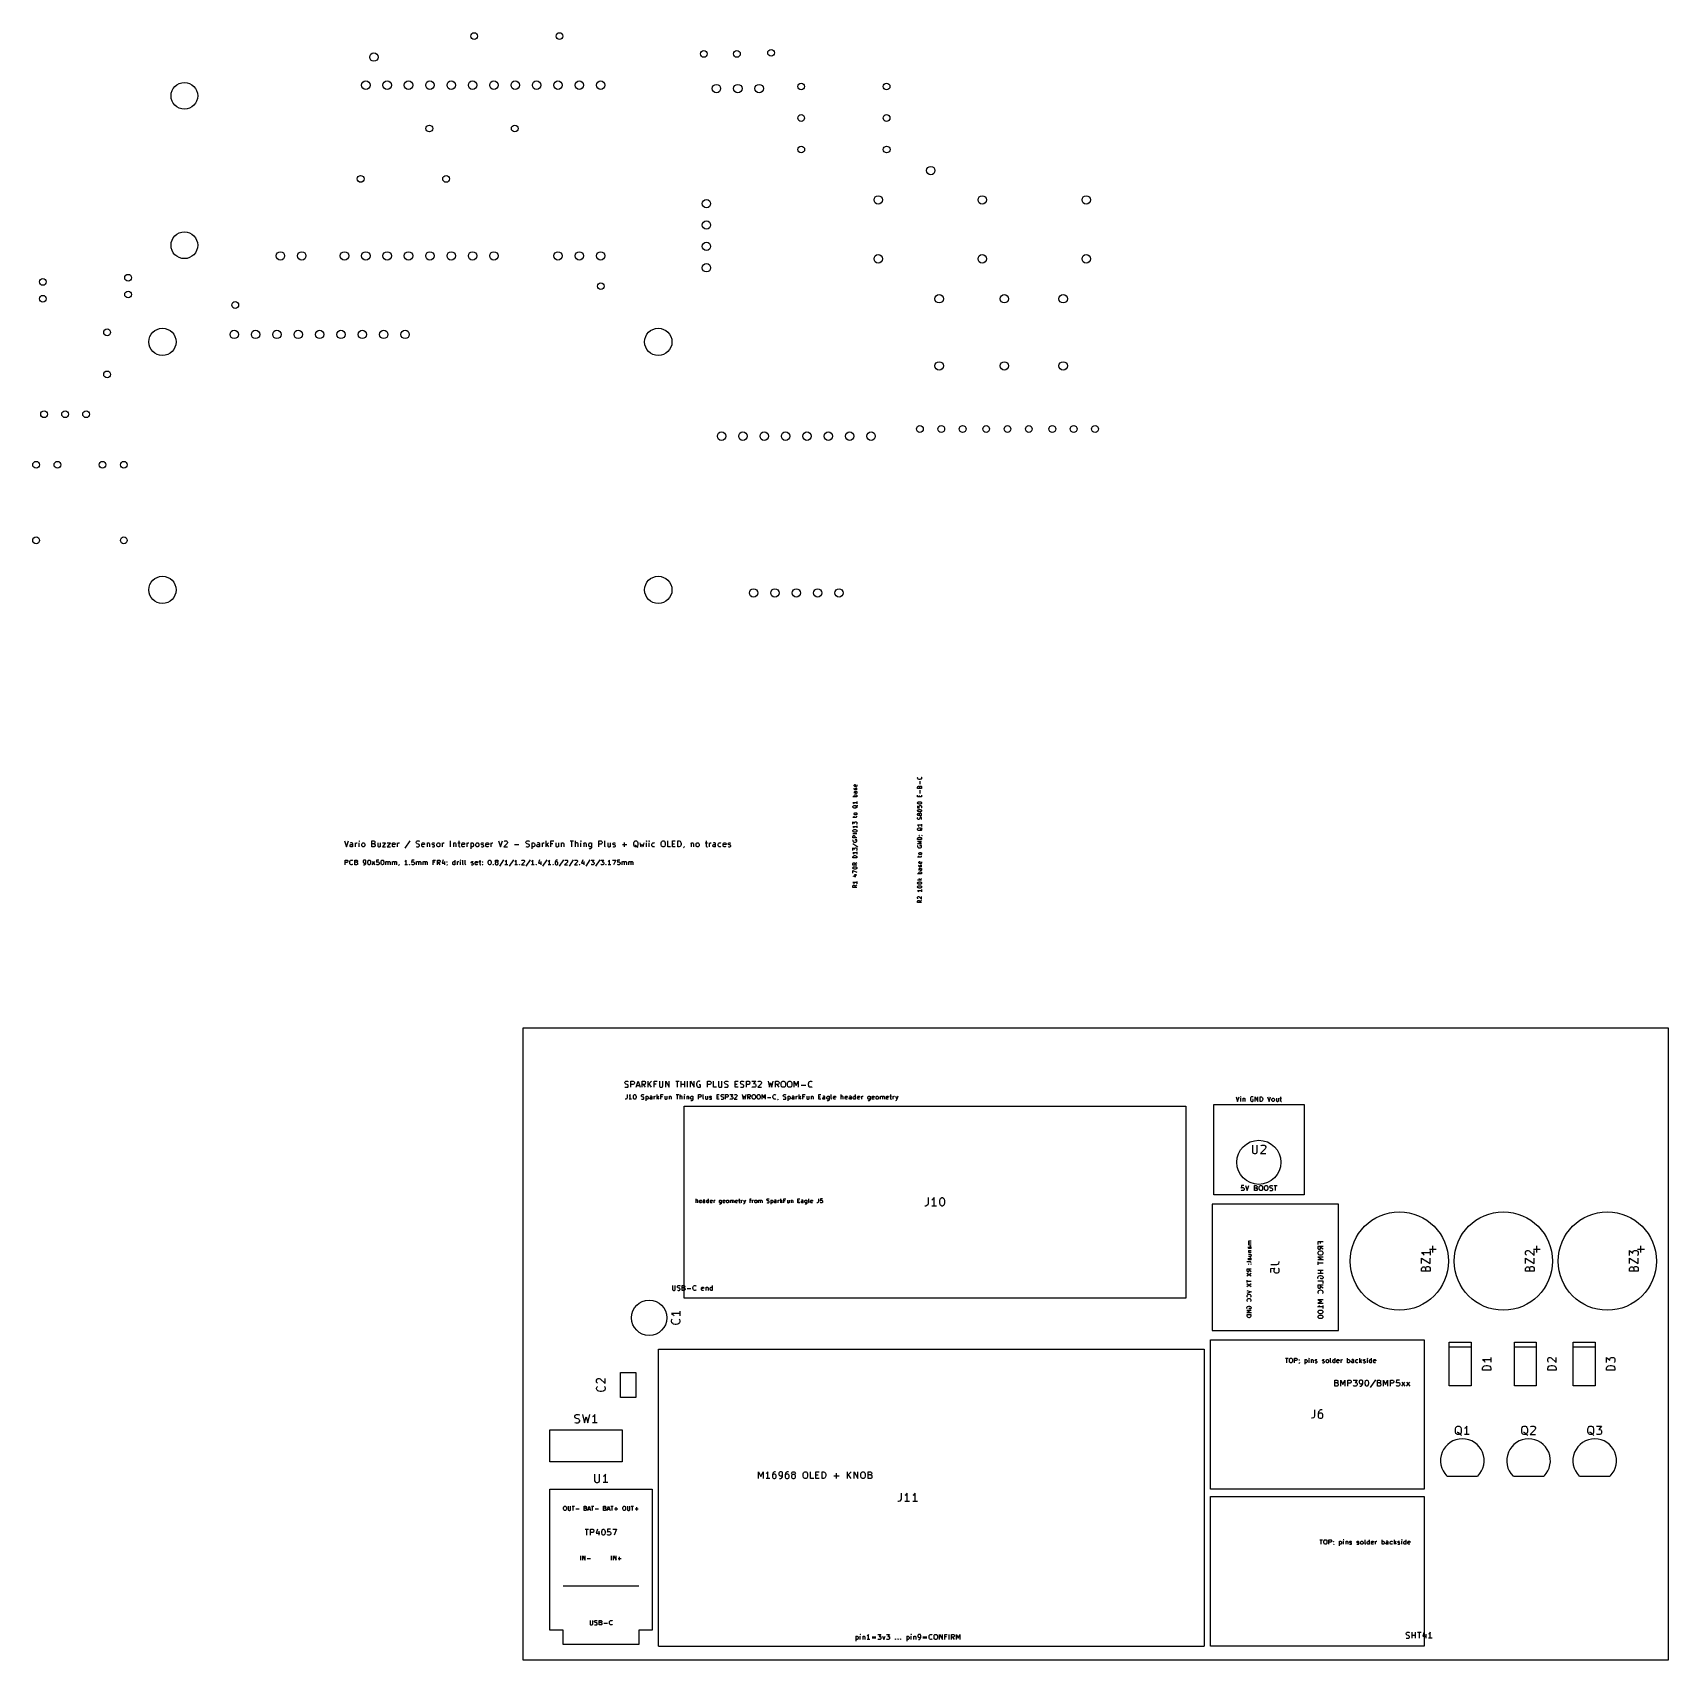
# Model space of a CAD drawing. Header units: millimetres. Extents: x 4 to 198, y -123 to 71.
import ezdxf

# ---------------------------------------------------------------- set-up
doc = ezdxf.new("R2010")
doc.units = ezdxf.units.MM
for name, color, linetype in [('EDGE_CUTS', 7, 'CONTINUOUS'), ('F_SILKSCREEN', 7, 'CONTINUOUS'), ('NPTH_3p175MM', 7, 'CONTINUOUS'), ('NPTH_3p25MM', 7, 'CONTINUOUS'), ('PTH_0p8MM', 7, 'CONTINUOUS'), ('PTH_1MM', 7, 'CONTINUOUS')]:
    doc.layers.add(name, color=color, linetype=linetype)

msp = doc.modelspace()

# ---------------------------------------------------------------- linework, layer by layer
at = {"layer": 'EDGE_CUTS', "linetype": 'CONTINUOUS'}
for p, q in [((61.993244, -47.481603), (198.25, -47.481603)), ((61.993244, -122.75), (61.993244, -47.481603)), ((198.25, -47.481603), (198.25, -122.75)), ((198.25, -122.75), (61.993244, -122.75))]:
    msp.add_line(p, q, dxfattribs=at)
at = {"layer": 'F_SILKSCREEN', "linetype": 'CONTINUOUS'}
for p, q in [((101.395817, -18.62391), (101.418674, -18.578196)), ((101.395817, -18.715339), (101.395817, -18.62391)), ((101.418674, -18.761053), (101.395817, -18.715339)), ((101.395817, -19.035338), (101.418674, -18.989624)), ((101.395817, -19.10391), (101.395817, -19.035338)), ((101.418674, -19.149624), (101.395817, -19.10391)), ((101.418674, -19.401053), (101.395817, -19.446767)), ((101.395817, -19.446767), (101.395817, -19.538196)), ((101.418674, -18.578196), (101.464388, -18.555339)), ((101.464388, -18.78391), (101.418674, -18.761053)), ((101.464388, -19.172481), (101.418674, -19.149624)), ((101.464388, -19.378196), (101.418674, -19.401053)), ((101.464388, -18.555339), (101.510102, -18.555339)), ((101.647245, -18.78391), (101.464388, -18.78391)), ((101.487245, -19.172481), (101.464388, -19.172481)), ((101.715817, -19.378196), (101.464388, -19.378196)), ((101.53296, -19.149624), (101.487245, -19.172481)), ((101.510102, -18.555339), (101.555817, -18.78391)), ((101.53296, -19.42391), (101.510102, -19.378196)), ((101.555817, -19.10391), (101.53296, -19.149624)), ((101.53296, -19.538196), (101.53296, -19.42391)), ((101.578674, -18.989624), (101.555817, -19.035338)), ((101.555817, -19.035338), (101.555817, -19.10391)), ((101.624388, -18.966767), (101.578674, -18.989624)), ((101.647245, -18.966767), (101.624388, -18.966767)), ((101.69296, -18.761053), (101.647245, -18.78391)), ((101.69296, -18.989624), (101.647245, -18.966767)), ((101.69296, -18.578196), (101.715817, -18.62391)), ((101.715817, -18.715339), (101.69296, -18.761053)), ((101.715817, -19.035338), (101.69296, -18.989624)), ((101.69296, -19.172481), (101.715817, -19.126767)), ((101.69296, -19.378196), (101.715817, -19.42391)), ((101.715817, -18.62391), (101.715817, -18.715339)), ((101.715817, -19.126767), (101.715817, -19.035338)), ((101.715817, -19.42391), (101.715817, -19.538196)), ((108.935817, -17.749624), (108.958674, -17.681052)), ((108.935817, -17.795338), (108.935817, -17.749624)), ((108.958674, -17.863909), (108.935817, -17.795338)), ((108.935817, -18.846767), (108.958674, -18.801053)), ((108.935817, -19.006767), (108.935817, -18.846767)), ((109.415817, -19.006767), (108.935817, -19.006767)), ((108.958674, -17.681052), (108.981531, -17.658195)), ((109.004388, -17.909624), (108.958674, -17.863909)), ((108.958674, -18.801053), (108.981531, -18.778195)), ((108.981531, -18.778195), (109.027245, -18.755338)), ((109.050102, -17.932481), (109.004388, -17.909624)), ((109.027245, -18.755338), (109.07296, -18.755338)), ((109.141531, -17.955338), (109.050102, -17.932481)), ((109.07296, -18.755338), (109.118674, -18.778195)), ((109.118674, -18.778195), (109.141531, -18.801053)), ((109.210102, -17.955338), (109.141531, -17.955338)), ((109.141531, -18.801053), (109.164388, -18.846767)), ((109.164388, -18.846767), (109.187245, -18.778195)), ((109.164388, -18.846767), (109.164388, -19.006767)), ((109.187245, -18.778195), (109.210102, -18.755338)), ((109.301531, -17.932481), (109.210102, -17.955338)), ((109.210102, -18.755338), (109.255817, -18.732481)), ((109.23296, -18.526767), (109.23296, -18.161053)), ((109.23296, -19.601053), (109.23296, -19.235339)), ((109.255817, -18.732481), (109.324388, -18.732481)), ((109.347245, -17.909624), (109.301531, -17.932481)), ((109.324388, -18.732481), (109.370102, -18.755338)), ((109.39296, -17.863909), (109.347245, -17.909624)), ((109.370102, -17.658195), (109.39296, -17.681052)), ((109.370102, -18.755338), (109.39296, -18.778195)), ((109.39296, -17.681052), (109.415817, -17.749624)), ((109.415817, -17.795338), (109.39296, -17.863909)), ((109.39296, -18.778195), (109.415817, -18.82391)), ((109.415817, -17.749624), (109.415817, -17.795338)), ((109.415817, -18.82391), (109.415817, -19.006767)), ((101.715817, -20.018196), (101.235817, -20.018196)), ((101.715817, -20.726767), (101.235817, -20.726767)), ((101.235817, -20.726767), (101.304388, -20.772481)), ((101.235817, -21.161053), (101.258674, -21.115338)), ((101.235817, -21.252481), (101.235817, -21.161053)), ((101.258674, -21.298196), (101.235817, -21.252481)), ((101.258674, -21.115338), (101.304388, -21.069624)), ((101.304388, -21.34391), (101.258674, -21.298196)), ((101.304388, -20.772481), (101.350102, -20.818196)), ((101.304388, -21.069624), (101.395817, -21.046767)), ((101.395817, -21.366767), (101.304388, -21.34391)), ((101.350102, -20.818196), (101.37296, -20.86391)), ((101.395817, -19.538196), (101.418674, -19.58391)), ((101.395817, -19.881053), (101.418674, -19.835339)), ((101.395817, -19.972482), (101.395817, -19.881053)), ((101.418674, -20.018196), (101.395817, -19.972482)), ((101.395817, -21.046767), (101.555817, -21.046767)), ((101.555817, -21.366767), (101.395817, -21.366767)), ((101.418674, -19.835339), (101.441531, -19.812482)), ((101.441531, -19.812482), (101.487245, -19.789624)), ((101.487245, -19.789624), (101.624388, -19.789624)), ((101.555817, -19.58391), (101.53296, -19.538196)), ((101.601531, -19.606767), (101.555817, -19.58391)), ((101.555817, -21.046767), (101.647245, -21.069624)), ((101.647245, -21.34391), (101.555817, -21.366767)), ((101.647245, -19.606767), (101.601531, -19.606767)), ((101.624388, -21.18391), (101.601531, -21.229624)), ((101.601531, -21.229624), (101.601531, -21.275338)), ((101.624388, -19.789624), (101.670102, -19.812482)), ((101.69296, -21.115338), (101.624388, -21.18391)), ((101.69296, -19.58391), (101.647245, -19.606767)), ((101.647245, -21.069624), (101.69296, -21.115338)), ((101.69296, -21.298196), (101.647245, -21.34391)), ((101.670102, -19.812482), (101.69296, -19.835339)), ((101.715817, -19.538196), (101.69296, -19.58391)), ((101.69296, -19.835339), (101.715817, -19.881053)), ((101.715817, -19.972482), (101.69296, -20.018196)), ((101.738674, -21.069624), (101.69296, -21.115338)), ((101.69296, -21.115338), (101.715817, -21.161053)), ((101.715817, -21.252481), (101.69296, -21.298196)), ((101.715817, -19.881053), (101.715817, -19.972482)), ((101.715817, -20.589624), (101.715817, -20.86391)), ((101.715817, -21.161053), (101.715817, -21.252481)), ((101.761531, -21.02391), (101.738674, -21.069624)), ((108.935817, -20.035339), (108.935817, -19.806767)), ((109.415817, -20.035339), (108.935817, -20.035339)), ((108.935817, -20.721053), (108.958674, -20.675339)), ((108.935817, -20.766767), (108.935817, -20.721053)), ((108.958674, -20.812482), (108.935817, -20.766767)), ((108.935817, -21.086767), (108.935817, -21.315339)), ((108.935817, -21.315339), (109.164388, -21.338196)), ((108.958674, -20.675339), (108.981531, -20.652482)), ((108.981531, -20.835339), (108.958674, -20.812482)), ((108.981531, -20.652482), (109.027245, -20.629624)), ((109.027245, -20.858196), (108.981531, -20.835339)), ((109.027245, -20.629624), (109.118674, -20.606767)), ((109.118674, -20.881053), (109.027245, -20.858196)), ((109.118674, -20.606767), (109.23296, -20.606767)), ((109.23296, -20.881053), (109.118674, -20.881053)), ((109.118674, -21.155339), (109.141531, -21.109625)), ((109.118674, -21.269625), (109.118674, -21.155339)), ((109.141531, -21.315339), (109.118674, -21.269625)), ((109.141531, -21.109625), (109.164388, -21.086767)), ((109.164388, -21.338196), (109.141531, -21.315339)), ((109.164388, -20.035339), (109.164388, -19.875339)), ((109.164388, -21.086767), (109.210102, -21.06391)), ((109.210102, -21.06391), (109.324388, -21.06391)), ((109.23296, -20.606767), (109.324388, -20.629624)), ((109.324388, -20.858196), (109.23296, -20.881053)), ((109.324388, -20.629624), (109.370102, -20.652482)), ((109.370102, -20.835339), (109.324388, -20.858196)), ((109.324388, -21.06391), (109.370102, -21.086767)), ((109.370102, -20.652482), (109.39296, -20.675339)), ((109.39296, -20.812482), (109.370102, -20.835339)), ((109.370102, -21.086767), (109.39296, -21.109625)), ((109.39296, -21.315339), (109.370102, -21.338196)), ((109.39296, -20.675339), (109.415817, -20.721053)), ((109.415817, -20.766767), (109.39296, -20.812482)), ((109.39296, -21.109625), (109.415817, -21.155339)), ((109.415817, -21.269625), (109.39296, -21.315339)), ((109.415817, -19.806767), (109.415817, -20.035339)), ((109.415817, -20.721053), (109.415817, -20.766767)), ((109.415817, -21.155339), (109.415817, -21.269625)), ((101.235817, -22.418196), (101.647245, -22.418196)), ((101.235817, -23.286767), (101.235817, -22.989624)), ((101.235817, -22.989624), (101.418674, -23.149624)), ((101.395817, -22.006767), (101.418674, -21.961053)), ((101.395817, -22.075338), (101.395817, -22.006767)), ((101.418674, -22.121053), (101.395817, -22.075338)), ((101.395817, -22.486767), (101.395817, -22.30391)), ((101.418674, -21.961053), (101.441531, -21.938196)), ((101.441531, -22.14391), (101.418674, -22.121053)), ((101.418674, -23.081053), (101.441531, -23.035339)), ((101.418674, -23.149624), (101.418674, -23.081053)), ((101.441531, -21.938196), (101.487245, -21.915338)), ((101.487245, -22.166767), (101.441531, -22.14391)), ((101.441531, -23.035339), (101.464388, -23.012481)), ((101.464388, -23.012481), (101.510102, -22.989624)), ((101.487245, -21.915338), (101.624388, -21.915338)), ((101.624388, -22.166767), (101.487245, -22.166767)), ((101.510102, -22.989624), (101.624388, -22.989624)), ((101.624388, -21.915338), (101.670102, -21.938196)), ((101.670102, -22.14391), (101.624388, -22.166767)), ((101.624388, -22.989624), (101.670102, -23.012481)), ((101.647245, -22.418196), (101.69296, -22.395339)), ((101.670102, -21.938196), (101.69296, -21.961053)), ((101.69296, -22.121053), (101.670102, -22.14391)), ((101.670102, -23.012481), (101.69296, -23.035339)), ((101.69296, -23.26391), (101.670102, -23.286767)), ((101.69296, -21.961053), (101.715817, -22.006767)), ((101.715817, -22.075338), (101.69296, -22.121053)), ((101.69296, -22.395339), (101.715817, -22.349624)), ((101.69296, -23.035339), (101.715817, -23.081053)), ((101.715817, -23.218196), (101.69296, -23.26391)), ((101.715817, -22.006767), (101.715817, -22.075338)), ((101.715817, -22.349624), (101.715817, -22.30391)), ((101.715817, -23.081053), (101.715817, -23.218196)), ((108.935817, -21.635339), (108.958674, -21.589625)), ((108.935817, -21.681053), (108.935817, -21.635339)), ((108.958674, -21.726768), (108.935817, -21.681053)), ((108.935817, -22.069625), (108.958674, -22.023911)), ((108.935817, -22.161053), (108.935817, -22.069625)), ((108.958674, -22.206768), (108.935817, -22.161053)), ((108.935817, -22.503911), (108.958674, -22.435339)), ((108.935817, -22.618196), (108.935817, -22.503911)), ((108.958674, -22.663911), (108.935817, -22.618196)), ((108.958674, -21.589625), (108.981531, -21.566768)), ((108.981531, -21.749625), (108.958674, -21.726768)), ((108.958674, -22.023911), (108.981531, -22.001053)), ((108.981531, -22.229625), (108.958674, -22.206768)), ((108.981531, -22.686768), (108.958674, -22.663911)), ((108.981531, -21.566768), (109.027245, -21.54391)), ((109.027245, -21.772482), (108.981531, -21.749625)), ((108.981531, -22.001053), (109.027245, -21.978196)), ((109.027245, -22.252482), (108.981531, -22.229625)), ((109.027245, -22.709625), (108.981531, -22.686768)), ((109.027245, -21.54391), (109.118674, -21.521053)), ((109.118674, -21.795339), (109.027245, -21.772482)), ((109.027245, -21.978196), (109.050102, -21.978196)), ((109.050102, -22.252482), (109.027245, -22.252482)), ((109.07296, -22.709625), (109.027245, -22.709625)), ((109.050102, -21.978196), (109.095817, -22.001053)), ((109.095817, -22.229625), (109.050102, -22.252482)), ((109.118674, -22.686768), (109.07296, -22.709625)), ((109.095817, -22.001053), (109.118674, -22.023911)), ((109.118674, -22.206768), (109.095817, -22.229625)), ((109.118674, -21.521053), (109.23296, -21.521053)), ((109.23296, -21.795339), (109.118674, -21.795339)), ((109.118674, -22.023911), (109.141531, -22.069625)), ((109.141531, -22.161053), (109.118674, -22.206768)), ((109.141531, -22.663911), (109.118674, -22.686768)), ((109.164388, -22.023911), (109.141531, -22.069625)), ((109.141531, -22.069625), (109.141531, -22.161053)), ((109.141531, -22.161053), (109.164388, -22.206768)), ((109.164388, -22.618196), (109.141531, -22.663911)), ((109.187245, -22.001053), (109.164388, -22.023911)), ((109.164388, -22.206768), (109.187245, -22.229625)), ((109.187245, -22.526768), (109.164388, -22.618196)), ((109.23296, -21.978196), (109.187245, -22.001053)), ((109.187245, -22.229625), (109.23296, -22.252482)), ((109.210102, -22.481054), (109.187245, -22.526768)), ((109.23296, -22.458196), (109.210102, -22.481054)), ((109.23296, -21.521053), (109.324388, -21.54391)), ((109.324388, -21.772482), (109.23296, -21.795339)), ((109.324388, -21.978196), (109.23296, -21.978196)), ((109.23296, -22.252482), (109.324388, -22.252482)), ((109.278674, -22.435339), (109.23296, -22.458196)), ((109.324388, -22.435339), (109.278674, -22.435339)), ((109.324388, -21.54391), (109.370102, -21.566768)), ((109.370102, -21.749625), (109.324388, -21.772482)), ((109.370102, -22.001053), (109.324388, -21.978196)), ((109.324388, -22.252482), (109.370102, -22.229625)), ((109.370102, -22.458196), (109.324388, -22.435339)), ((109.370102, -21.566768), (109.39296, -21.589625)), ((109.39296, -21.726768), (109.370102, -21.749625)), ((109.39296, -22.023911), (109.370102, -22.001053)), ((109.370102, -22.229625), (109.39296, -22.206768)), ((109.39296, -22.481054), (109.370102, -22.458196)), ((109.39296, -21.589625), (109.415817, -21.635339)), ((109.415817, -21.681053), (109.39296, -21.726768)), ((109.415817, -22.069625), (109.39296, -22.023911)), ((109.39296, -22.206768), (109.415817, -22.161053)), ((109.415817, -22.526768), (109.39296, -22.481054)), ((109.39296, -22.709625), (109.415817, -22.641054)), ((109.415817, -21.635339), (109.415817, -21.681053)), ((109.415817, -22.161053), (109.415817, -22.069625)), ((109.415817, -22.641054), (109.415817, -22.526768)), ((109.415817, -23.258196), (109.415817, -23.532482)), ((40.745613, -25.267593), (40.978947, -25.967593)), ((40.978947, -25.967593), (41.21228, -25.267593)), ((42.512279, -25.267593), (42.478946, -25.300926)), ((42.545613, -25.300926), (42.512279, -25.267593)), ((42.512279, -25.267593), (42.512279, -25.33426)), ((44.012278, -25.967593), (44.012278, -25.267593)), ((44.012278, -25.267593), (44.245612, -25.267593)), ((44.245612, -25.267593), (44.312278, -25.300926)), ((48.545611, -25.23426), (47.945611, -26.13426)), ((49.345611, -25.300926), (49.412277, -25.267593)), ((49.412277, -25.267593), (49.578944, -25.267593)), ((49.578944, -25.267593), (49.678944, -25.300926)), ((53.378943, -25.967593), (53.378943, -25.267593)), ((54.345609, -25.267593), (54.345609, -25.867593)), ((59.078941, -25.267593), (59.312275, -25.967593)), ((59.312275, -25.967593), (59.545608, -25.267593)), ((59.778941, -25.300926), (59.845608, -25.267593)), ((59.845608, -25.267593), (60.012275, -25.267593)), ((60.012275, -25.267593), (60.078941, -25.300926)), ((62.412275, -25.300926), (62.478941, -25.267593)), ((62.478941, -25.267593), (62.645608, -25.267593)), ((62.645608, -25.267593), (62.745608, -25.300926)), ((64.745607, -25.967593), (64.745607, -25.267593)), ((65.312274, -25.967593), (65.312274, -25.267593)), ((65.312274, -25.267593), (65.645608, -25.267593)), ((67.612273, -25.267593), (68.012273, -25.267593)), ((67.812273, -25.967593), (67.812273, -25.267593)), ((68.245606, -25.967593), (68.245606, -25.267593)), ((68.878939, -25.267593), (68.845606, -25.300926)), ((68.912273, -25.300926), (68.878939, -25.267593)), ((68.878939, -25.267593), (68.878939, -25.33426)), ((71.012271, -25.967593), (71.012271, -25.267593)), ((71.012271, -25.267593), (71.278938, -25.267593)), ((71.278938, -25.267593), (71.345605, -25.300926)), ((71.712271, -25.867593), (71.712271, -25.267593)), ((75.278938, -25.300926), (75.345605, -25.267593)), ((75.345605, -25.267593), (75.478938, -25.267593)), ((75.478938, -25.267593), (75.545605, -25.300926)), ((76.678937, -25.267593), (76.645604, -25.300926)), ((76.712271, -25.300926), (76.678937, -25.267593)), ((76.678937, -25.267593), (76.678937, -25.33426)), ((77.01227, -25.267593), (76.978937, -25.300926)), ((77.045604, -25.300926), (77.01227, -25.267593)), ((77.01227, -25.267593), (77.01227, -25.33426)), ((78.545603, -25.300926), (78.61227, -25.267593)), ((78.61227, -25.267593), (78.745603, -25.267593)), ((78.745603, -25.267593), (78.81227, -25.300926)), ((79.212269, -25.967593), (79.212269, -25.267593)), ((79.778936, -25.967593), (79.778936, -25.267593)), ((79.778936, -25.267593), (80.11227, -25.267593)), ((80.412269, -25.967593), (80.412269, -25.267593)), ((80.412269, -25.267593), (80.578936, -25.267593)), ((80.578936, -25.267593), (80.678936, -25.300926)), ((83.778934, -25.267593), (83.778934, -25.867593)), ((101.715817, -23.58391), (101.235817, -23.58391)), ((101.235817, -23.58391), (101.304388, -23.629624)), ((101.235817, -24.018196), (101.258674, -23.972481)), ((101.235817, -24.109624), (101.235817, -24.018196)), ((101.258674, -24.155339), (101.235817, -24.109624)), ((101.715817, -24.429624), (101.235817, -24.429624)), ((101.235817, -24.726767), (101.258674, -24.681052)), ((101.235817, -24.909624), (101.235817, -24.726767)), ((101.715817, -24.909624), (101.235817, -24.909624)), ((101.258674, -25.138195), (101.235817, -25.18391)), ((101.235817, -25.18391), (101.235817, -25.252481)), ((101.235817, -25.252481), (101.258674, -25.321052)), ((101.258674, -23.972481), (101.304388, -23.926767)), ((101.304388, -24.201053), (101.258674, -24.155339)), ((101.258674, -24.681052), (101.281531, -24.658195)), ((101.281531, -24.658195), (101.327245, -24.635338)), ((101.304388, -23.629624), (101.350102, -23.675339)), ((101.304388, -23.926767), (101.395817, -23.90391)), ((101.395817, -24.22391), (101.304388, -24.201053)), ((101.327245, -24.635338), (101.395817, -24.635338)), ((101.350102, -23.675339), (101.37296, -23.721053)), ((101.395817, -23.90391), (101.555817, -23.90391)), ((101.555817, -24.22391), (101.395817, -24.22391)), ((101.395817, -24.635338), (101.441531, -24.658195)), ((101.441531, -24.658195), (101.464388, -24.681052)), ((101.464388, -24.681052), (101.487245, -24.726767)), ((101.487245, -24.726767), (101.487245, -24.909624)), ((101.670102, -25.115338), (101.510102, -25.115338)), ((101.510102, -25.115338), (101.510102, -25.206767)), ((101.555817, -23.90391), (101.647245, -23.926767)), ((101.647245, -24.201053), (101.555817, -24.22391)), ((101.647245, -23.926767), (101.69296, -23.972481)), ((101.69296, -24.155339), (101.647245, -24.201053)), ((101.69296, -25.138195), (101.670102, -25.115338)), ((101.69296, -23.972481), (101.715817, -24.018196)), ((101.715817, -24.109624), (101.69296, -24.155339)), ((101.715817, -25.206767), (101.69296, -25.138195)), ((101.69296, -25.321052), (101.715817, -25.252481)), ((101.715817, -23.446767), (101.715817, -23.721053)), ((101.715817, -24.018196), (101.715817, -24.109624)), ((101.715817, -25.252481), (101.715817, -25.206767)), ((109.415817, -23.395339), (108.935817, -23.395339)), ((108.935817, -23.395339), (109.004388, -23.441053)), ((108.935817, -23.829625), (108.958674, -23.78391)), ((108.935817, -23.921053), (108.935817, -23.829625)), ((108.958674, -23.966768), (108.935817, -23.921053)), ((108.935817, -24.972481), (108.958674, -24.90391)), ((108.935817, -25.086767), (108.935817, -24.972481)), ((109.415817, -25.086767), (108.935817, -25.086767)), ((108.958674, -23.78391), (109.004388, -23.738196)), ((109.004388, -24.012482), (108.958674, -23.966768)), ((108.958674, -24.90391), (109.004388, -24.858195)), ((109.004388, -23.441053), (109.050102, -23.486768)), ((109.004388, -23.738196), (109.095817, -23.715339)), ((109.095817, -24.035339), (109.004388, -24.012482)), ((109.004388, -24.858195), (109.050102, -24.835338)), ((109.050102, -23.486768), (109.07296, -23.532482)), ((109.050102, -24.835338), (109.141531, -24.812481)), ((109.095817, -23.715339), (109.255817, -23.715339)), ((109.255817, -24.035339), (109.095817, -24.035339)), ((109.118674, -24.606767), (109.141531, -24.58391)), ((109.141531, -24.629624), (109.118674, -24.606767)), ((109.118674, -24.606767), (109.164388, -24.606767)), ((109.141531, -24.58391), (109.164388, -24.606767)), ((109.164388, -24.606767), (109.141531, -24.629624)), ((109.141531, -24.812481), (109.210102, -24.812481)), ((109.210102, -24.812481), (109.301531, -24.835338)), ((109.255817, -23.715339), (109.347245, -23.738196)), ((109.347245, -24.012482), (109.255817, -24.035339)), ((109.324388, -23.852482), (109.301531, -23.898196)), ((109.301531, -23.898196), (109.301531, -23.94391)), ((109.301531, -24.835338), (109.347245, -24.858195)), ((109.39296, -23.78391), (109.324388, -23.852482)), ((109.347245, -23.738196), (109.39296, -23.78391)), ((109.39296, -23.966768), (109.347245, -24.012482)), ((109.347245, -24.858195), (109.39296, -24.90391)), ((109.438674, -23.738196), (109.39296, -23.78391)), ((109.39296, -23.78391), (109.415817, -23.829625)), ((109.415817, -23.921053), (109.39296, -23.966768)), ((109.39296, -24.58391), (109.415817, -24.58391)), ((109.39296, -24.90391), (109.415817, -24.972481)), ((109.415817, -23.829625), (109.415817, -23.921053)), ((109.415817, -24.58391), (109.461531, -24.606767)), ((109.415817, -24.972481), (109.415817, -25.086767)), ((109.461531, -23.692482), (109.438674, -23.738196)), ((109.461531, -24.606767), (109.484388, -24.629624)), ((41.41228, -25.800926), (41.445613, -25.73426)), ((41.41228, -25.867593), (41.41228, -25.800926)), ((41.445613, -25.93426), (41.41228, -25.867593)), ((41.51228, -25.500926), (41.445613, -25.53426)), ((41.445613, -25.73426), (41.51228, -25.700926)), ((41.51228, -25.967593), (41.445613, -25.93426)), ((41.645613, -25.500926), (41.51228, -25.500926)), ((41.51228, -25.700926), (41.678947, -25.700926)), ((41.678947, -25.967593), (41.51228, -25.967593)), ((41.71228, -25.53426), (41.645613, -25.500926)), ((41.678947, -25.700926), (41.745613, -25.667593)), ((41.745613, -25.93426), (41.678947, -25.967593)), ((41.745613, -25.600926), (41.71228, -25.53426)), ((41.745613, -25.967593), (41.745613, -25.600926)), ((42.078946, -25.967593), (42.078946, -25.500926)), ((42.078946, -25.63426), (42.11228, -25.567593)), ((42.11228, -25.567593), (42.145613, -25.53426)), ((42.145613, -25.53426), (42.21228, -25.500926)), ((42.21228, -25.500926), (42.278946, -25.500926)), ((42.478946, -25.300926), (42.512279, -25.33426)), ((42.512279, -25.33426), (42.545613, -25.300926)), ((42.512279, -25.967593), (42.512279, -25.500926)), ((42.812279, -25.63426), (42.845612, -25.567593)), ((42.812279, -25.83426), (42.812279, -25.63426)), ((42.845612, -25.900926), (42.812279, -25.83426)), ((42.845612, -25.567593), (42.878946, -25.53426)), ((42.878946, -25.93426), (42.845612, -25.900926)), ((42.878946, -25.53426), (42.945612, -25.500926)), ((42.945612, -25.967593), (42.878946, -25.93426)), ((42.945612, -25.500926), (43.045612, -25.500926)), ((43.045612, -25.967593), (42.945612, -25.967593)), ((43.045612, -25.500926), (43.112279, -25.53426)), ((43.112279, -25.93426), (43.045612, -25.967593)), ((43.112279, -25.53426), (43.145612, -25.567593)), ((43.145612, -25.900926), (43.112279, -25.93426)), ((43.145612, -25.567593), (43.178946, -25.63426)), ((43.178946, -25.83426), (43.145612, -25.900926)), ((43.178946, -25.63426), (43.178946, -25.83426)), ((44.245612, -25.600926), (44.012278, -25.600926)), ((44.278945, -25.967593), (44.012278, -25.967593)), ((44.312278, -25.567593), (44.245612, -25.600926)), ((44.245612, -25.600926), (44.345612, -25.63426)), ((44.345612, -25.93426), (44.278945, -25.967593)), ((44.312278, -25.300926), (44.345612, -25.33426)), ((44.345612, -25.53426), (44.312278, -25.567593)), ((44.345612, -25.33426), (44.378945, -25.400926)), ((44.378945, -25.467593), (44.345612, -25.53426)), ((44.345612, -25.63426), (44.378945, -25.667593)), ((44.378945, -25.900926), (44.345612, -25.93426)), ((44.378945, -25.400926), (44.378945, -25.467593)), ((44.378945, -25.667593), (44.412278, -25.73426)), ((44.412278, -25.83426), (44.378945, -25.900926)), ((44.412278, -25.73426), (44.412278, -25.83426)), ((44.712278, -25.500926), (44.712278, -25.867593)), ((44.712278, -25.867593), (44.745612, -25.93426)), ((44.745612, -25.93426), (44.812278, -25.967593)), ((44.812278, -25.967593), (44.912278, -25.967593)), ((44.912278, -25.967593), (44.978945, -25.93426)), ((44.978945, -25.93426), (45.012278, -25.900926)), ((45.012278, -25.500926), (45.012278, -25.967593)), ((45.278945, -25.500926), (45.645611, -25.500926)), ((45.645611, -25.500926), (45.278945, -25.967593)), ((45.278945, -25.967593), (45.645611, -25.967593)), ((45.845612, -25.500926), (46.212278, -25.500926)), ((46.212278, -25.500926), (45.845612, -25.967593)), ((45.845612, -25.967593), (46.212278, -25.967593)), ((46.445612, -25.600926), (46.478945, -25.53426)), ((46.445612, -25.867593), (46.445612, -25.600926)), ((46.778945, -25.667593), (46.445612, -25.73426)), ((46.478945, -25.93426), (46.445612, -25.867593)), ((46.478945, -25.53426), (46.545612, -25.500926)), ((46.545612, -25.967593), (46.478945, -25.93426)), ((46.545612, -25.500926), (46.678945, -25.500926)), ((46.678945, -25.967593), (46.545612, -25.967593)), ((46.678945, -25.500926), (46.745612, -25.53426)), ((46.745612, -25.93426), (46.678945, -25.967593)), ((46.745612, -25.53426), (46.778945, -25.600926)), ((46.778945, -25.600926), (46.778945, -25.667593)), ((47.078945, -25.967593), (47.078945, -25.500926)), ((47.078945, -25.63426), (47.112279, -25.567593)), ((47.112279, -25.567593), (47.145612, -25.53426)), ((47.145612, -25.53426), (47.212279, -25.500926)), ((47.212279, -25.500926), (47.278945, -25.500926)), ((49.278944, -25.400926), (49.312277, -25.33426)), ((49.278944, -25.467593), (49.278944, -25.400926)), ((49.312277, -25.53426), (49.278944, -25.467593)), ((49.278944, -25.93426), (49.378944, -25.967593)), ((49.312277, -25.33426), (49.345611, -25.300926)), ((49.345611, -25.567593), (49.312277, -25.53426)), ((49.412277, -25.600926), (49.345611, -25.567593)), ((49.378944, -25.967593), (49.545611, -25.967593)), ((49.545611, -25.63426), (49.412277, -25.600926)), ((49.612277, -25.667593), (49.545611, -25.63426)), ((49.545611, -25.967593), (49.612277, -25.93426)), ((49.645611, -25.700926), (49.612277, -25.667593)), ((49.612277, -25.93426), (49.645611, -25.900926)), ((49.678944, -25.767593), (49.645611, -25.700926)), ((49.645611, -25.900926), (49.678944, -25.83426)), ((49.678944, -25.83426), (49.678944, -25.767593)), ((49.945611, -25.600926), (49.978944, -25.53426)), ((49.945611, -25.867593), (49.945611, -25.600926)), ((50.278944, -25.667593), (49.945611, -25.73426)), ((49.978944, -25.93426), (49.945611, -25.867593)), ((49.978944, -25.53426), (50.045611, -25.500926)), ((50.045611, -25.967593), (49.978944, -25.93426)), ((50.045611, -25.500926), (50.178944, -25.500926)), ((50.178944, -25.967593), (50.045611, -25.967593)), ((50.178944, -25.500926), (50.245611, -25.53426)), ((50.245611, -25.93426), (50.178944, -25.967593)), ((50.245611, -25.53426), (50.278944, -25.600926)), ((50.278944, -25.600926), (50.278944, -25.667593)), ((50.578944, -25.500926), (50.578944, -25.967593)), ((50.578944, -25.567593), (50.612278, -25.53426)), ((50.612278, -25.53426), (50.678944, -25.500926)), ((50.678944, -25.500926), (50.778944, -25.500926)), ((50.778944, -25.500926), (50.845611, -25.53426)), ((50.845611, -25.53426), (50.878944, -25.600926)), ((50.878944, -25.600926), (50.878944, -25.967593)), ((51.178944, -25.600926), (51.212277, -25.53426)), ((51.178944, -25.63426), (51.178944, -25.600926)), ((51.212277, -25.700926), (51.178944, -25.63426)), ((51.178944, -25.93426), (51.245611, -25.967593)), ((51.212277, -25.53426), (51.278944, -25.500926)), ((51.278944, -25.73426), (51.212277, -25.700926)), ((51.245611, -25.967593), (51.378944, -25.967593)), ((51.278944, -25.500926), (51.378944, -25.500926)), ((51.378944, -25.73426), (51.278944, -25.73426)), ((51.378944, -25.500926), (51.445611, -25.53426)), ((51.445611, -25.767593), (51.378944, -25.73426)), ((51.378944, -25.967593), (51.445611, -25.93426)), ((51.478944, -25.83426), (51.445611, -25.767593)), ((51.445611, -25.93426), (51.478944, -25.867593)), ((51.478944, -25.867593), (51.478944, -25.83426)), ((51.745611, -25.63426), (51.778944, -25.567593)), ((51.745611, -25.83426), (51.745611, -25.63426)), ((51.778944, -25.900926), (51.745611, -25.83426)), ((51.778944, -25.567593), (51.812278, -25.53426)), ((51.812278, -25.93426), (51.778944, -25.900926)), ((51.812278, -25.53426), (51.878944, -25.500926)), ((51.878944, -25.967593), (51.812278, -25.93426)), ((51.878944, -25.500926), (51.978944, -25.500926)), ((51.978944, -25.967593), (51.878944, -25.967593)), ((51.978944, -25.500926), (52.045611, -25.53426)), ((52.045611, -25.93426), (51.978944, -25.967593)), ((52.045611, -25.53426), (52.078944, -25.567593)), ((52.078944, -25.900926), (52.045611, -25.93426)), ((52.078944, -25.567593), (52.112278, -25.63426)), ((52.112278, -25.83426), (52.078944, -25.900926)), ((52.112278, -25.63426), (52.112278, -25.83426)), ((52.412277, -25.967593), (52.412277, -25.500926)), ((52.412277, -25.63426), (52.445611, -25.567593)), ((52.445611, -25.567593), (52.478944, -25.53426)), ((52.478944, -25.53426), (52.545611, -25.500926)), ((52.545611, -25.500926), (52.612277, -25.500926)), ((53.712276, -25.500926), (53.712276, -25.967593)), ((53.712276, -25.567593), (53.74561, -25.53426)), ((53.74561, -25.53426), (53.812276, -25.500926)), ((53.812276, -25.500926), (53.912276, -25.500926)), ((53.912276, -25.500926), (53.978943, -25.53426)), ((53.978943, -25.53426), (54.012276, -25.600926)), ((54.012276, -25.600926), (54.012276, -25.967593)), ((54.245609, -25.500926), (54.512276, -25.500926)), ((54.345609, -25.867593), (54.378943, -25.93426)), ((54.378943, -25.93426), (54.445609, -25.967593)), ((54.445609, -25.967593), (54.512276, -25.967593)), ((54.712276, -25.600926), (54.745609, -25.53426)), ((54.712276, -25.867593), (54.712276, -25.600926)), ((55.045609, -25.667593), (54.712276, -25.73426)), ((54.745609, -25.93426), (54.712276, -25.867593)), ((54.745609, -25.53426), (54.812276, -25.500926)), ((54.812276, -25.967593), (54.745609, -25.93426)), ((54.812276, -25.500926), (54.945609, -25.500926)), ((54.945609, -25.967593), (54.812276, -25.967593)), ((54.945609, -25.500926), (55.012276, -25.53426)), ((55.012276, -25.93426), (54.945609, -25.967593)), ((55.012276, -25.53426), (55.045609, -25.600926)), ((55.045609, -25.600926), (55.045609, -25.667593)), ((55.345609, -25.967593), (55.345609, -25.500926)), ((55.345609, -25.63426), (55.378943, -25.567593)), ((55.378943, -25.567593), (55.412276, -25.53426)), ((55.412276, -25.53426), (55.478943, -25.500926)), ((55.478943, -25.500926), (55.545609, -25.500926)), ((55.778942, -25.500926), (55.778942, -26.200926)), ((55.778942, -25.53426), (55.845609, -25.500926)), ((55.845609, -25.967593), (55.778942, -25.93426)), ((55.845609, -25.500926), (55.978942, -25.500926)), ((55.978942, -25.967593), (55.845609, -25.967593)), ((55.978942, -25.500926), (56.045609, -25.53426)), ((56.045609, -25.93426), (55.978942, -25.967593)), ((56.045609, -25.53426), (56.078942, -25.567593)), ((56.078942, -25.900926), (56.045609, -25.93426)), ((56.078942, -25.567593), (56.112276, -25.63426)), ((56.112276, -25.83426), (56.078942, -25.900926)), ((56.112276, -25.63426), (56.112276, -25.83426)), ((56.378942, -25.63426), (56.412275, -25.567593)), ((56.378942, -25.83426), (56.378942, -25.63426)), ((56.412275, -25.900926), (56.378942, -25.83426)), ((56.412275, -25.567593), (56.445609, -25.53426)), ((56.445609, -25.93426), (56.412275, -25.900926)), ((56.445609, -25.53426), (56.512275, -25.500926)), ((56.512275, -25.967593), (56.445609, -25.93426)), ((56.512275, -25.500926), (56.612275, -25.500926)), ((56.612275, -25.967593), (56.512275, -25.967593)), ((56.612275, -25.500926), (56.678942, -25.53426)), ((56.678942, -25.93426), (56.612275, -25.967593)), ((56.678942, -25.53426), (56.712275, -25.567593)), ((56.712275, -25.900926), (56.678942, -25.93426)), ((56.712275, -25.567593), (56.745609, -25.63426)), ((56.745609, -25.83426), (56.712275, -25.900926)), ((56.745609, -25.63426), (56.745609, -25.83426)), ((57.012275, -25.600926), (57.045608, -25.53426)), ((57.012275, -25.63426), (57.012275, -25.600926)), ((57.045608, -25.700926), (57.012275, -25.63426)), ((57.012275, -25.93426), (57.078942, -25.967593)), ((57.045608, -25.53426), (57.112275, -25.500926)), ((57.112275, -25.73426), (57.045608, -25.700926)), ((57.078942, -25.967593), (57.212275, -25.967593)), ((57.112275, -25.500926), (57.212275, -25.500926)), ((57.212275, -25.73426), (57.112275, -25.73426)), ((57.212275, -25.500926), (57.278942, -25.53426)), ((57.278942, -25.767593), (57.212275, -25.73426)), ((57.212275, -25.967593), (57.278942, -25.93426)), ((57.312275, -25.83426), (57.278942, -25.767593)), ((57.278942, -25.93426), (57.312275, -25.867593)), ((57.312275, -25.867593), (57.312275, -25.83426)), ((57.578942, -25.600926), (57.612275, -25.53426)), ((57.578942, -25.867593), (57.578942, -25.600926)), ((57.912275, -25.667593), (57.578942, -25.73426)), ((57.612275, -25.93426), (57.578942, -25.867593)), ((57.612275, -25.53426), (57.678942, -25.500926)), ((57.678942, -25.967593), (57.612275, -25.93426)), ((57.678942, -25.500926), (57.812275, -25.500926)), ((57.812275, -25.967593), (57.678942, -25.967593)), ((57.812275, -25.500926), (57.878942, -25.53426)), ((57.878942, -25.93426), (57.812275, -25.967593)), ((57.878942, -25.53426), (57.912275, -25.600926)), ((57.912275, -25.600926), (57.912275, -25.667593)), ((58.212275, -25.967593), (58.212275, -25.500926)), ((58.212275, -25.63426), (58.245609, -25.567593)), ((58.245609, -25.567593), (58.278942, -25.53426)), ((58.278942, -25.53426), (58.345609, -25.500926)), ((58.345609, -25.500926), (58.412275, -25.500926)), ((60.112275, -25.567593), (59.712275, -25.967593)), ((59.712275, -25.967593), (60.145608, -25.967593)), ((59.745608, -25.33426), (59.778941, -25.300926)), ((60.078941, -25.300926), (60.112275, -25.33426)), ((60.112275, -25.33426), (60.145608, -25.400926)), ((60.145608, -25.467593), (60.112275, -25.567593)), ((60.145608, -25.400926), (60.145608, -25.467593)), ((60.978941, -25.700926), (61.512275, -25.700926)), ((62.345608, -25.400926), (62.378941, -25.33426)), ((62.345608, -25.467593), (62.345608, -25.400926)), ((62.378941, -25.53426), (62.345608, -25.467593)), ((62.345608, -25.93426), (62.445608, -25.967593)), ((62.378941, -25.33426), (62.412275, -25.300926)), ((62.412275, -25.567593), (62.378941, -25.53426)), ((62.478941, -25.600926), (62.412275, -25.567593)), ((62.445608, -25.967593), (62.612275, -25.967593)), ((62.612275, -25.63426), (62.478941, -25.600926)), ((62.678941, -25.667593), (62.612275, -25.63426)), ((62.612275, -25.967593), (62.678941, -25.93426)), ((62.712275, -25.700926), (62.678941, -25.667593)), ((62.678941, -25.93426), (62.712275, -25.900926)), ((62.745608, -25.767593), (62.712275, -25.700926)), ((62.712275, -25.900926), (62.745608, -25.83426)), ((62.745608, -25.83426), (62.745608, -25.767593)), ((63.045608, -25.500926), (63.045608, -26.200926)), ((63.045608, -25.53426), (63.112275, -25.500926)), ((63.112275, -25.967593), (63.045608, -25.93426)), ((63.112275, -25.500926), (63.245608, -25.500926)), ((63.245608, -25.967593), (63.112275, -25.967593)), ((63.245608, -25.500926), (63.312275, -25.53426)), ((63.312275, -25.93426), (63.245608, -25.967593)), ((63.312275, -25.53426), (63.345608, -25.567593)), ((63.345608, -25.900926), (63.312275, -25.93426)), ((63.345608, -25.567593), (63.378942, -25.63426)), ((63.378942, -25.83426), (63.345608, -25.900926)), ((63.378942, -25.63426), (63.378942, -25.83426)), ((63.645608, -25.800926), (63.678941, -25.73426)), ((63.645608, -25.867593), (63.645608, -25.800926)), ((63.678941, -25.93426), (63.645608, -25.867593)), ((63.745608, -25.500926), (63.678941, -25.53426)), ((63.678941, -25.73426), (63.745608, -25.700926)), ((63.745608, -25.967593), (63.678941, -25.93426)), ((63.878941, -25.500926), (63.745608, -25.500926)), ((63.745608, -25.700926), (63.912275, -25.700926)), ((63.912275, -25.967593), (63.745608, -25.967593)), ((63.945608, -25.53426), (63.878941, -25.500926)), ((63.912275, -25.700926), (63.978941, -25.667593)), ((63.978941, -25.93426), (63.912275, -25.967593)), ((63.978941, -25.600926), (63.945608, -25.53426)), ((63.978941, -25.967593), (63.978941, -25.600926)), ((64.312274, -25.967593), (64.312274, -25.500926)), ((64.312274, -25.63426), (64.345608, -25.567593)), ((64.345608, -25.567593), (64.378941, -25.53426)), ((64.378941, -25.53426), (64.445608, -25.500926)), ((64.445608, -25.500926), (64.512274, -25.500926)), ((65.012274, -25.500926), (64.745607, -25.767593)), ((64.812274, -25.700926), (65.012274, -25.967593)), ((65.545608, -25.600926), (65.312274, -25.600926)), ((65.912274, -25.500926), (65.912274, -25.867593)), ((65.912274, -25.867593), (65.945608, -25.93426)), ((65.945608, -25.93426), (66.012274, -25.967593)), ((66.012274, -25.967593), (66.112274, -25.967593)), ((66.112274, -25.967593), (66.178941, -25.93426)), ((66.178941, -25.93426), (66.212274, -25.900926)), ((66.212274, -25.500926), (66.212274, -25.967593)), ((66.545607, -25.500926), (66.545607, -25.967593)), ((66.545607, -25.567593), (66.578941, -25.53426)), ((66.578941, -25.53426), (66.645607, -25.500926)), ((66.645607, -25.500926), (66.745607, -25.500926)), ((66.745607, -25.500926), (66.812274, -25.53426)), ((66.812274, -25.53426), (66.845607, -25.600926)), ((66.845607, -25.600926), (66.845607, -25.967593)), ((68.27894, -25.53426), (68.245606, -25.567593)), ((68.345606, -25.500926), (68.27894, -25.53426)), ((68.445606, -25.500926), (68.345606, -25.500926)), ((68.512273, -25.53426), (68.445606, -25.500926)), ((68.545606, -25.600926), (68.512273, -25.53426)), ((68.545606, -25.967593), (68.545606, -25.600926)), ((68.845606, -25.300926), (68.878939, -25.33426)), ((68.878939, -25.33426), (68.912273, -25.300926)), ((68.878939, -25.967593), (68.878939, -25.500926)), ((69.212272, -25.500926), (69.212272, -25.967593)), ((69.212272, -25.567593), (69.245606, -25.53426)), ((69.245606, -25.53426), (69.312272, -25.500926)), ((69.312272, -25.500926), (69.412272, -25.500926)), ((69.412272, -25.500926), (69.478939, -25.53426)), ((69.478939, -25.53426), (69.512272, -25.600926)), ((69.512272, -25.600926), (69.512272, -25.967593)), ((69.812272, -25.63426), (69.845605, -25.567593)), ((69.812272, -25.83426), (69.812272, -25.63426)), ((69.845605, -25.900926), (69.812272, -25.83426)), ((69.845605, -25.567593), (69.878939, -25.53426)), ((69.878939, -25.93426), (69.845605, -25.900926)), ((69.912272, -26.200926), (69.845605, -26.167593)), ((69.878939, -25.53426), (69.945605, -25.500926)), ((69.945605, -25.967593), (69.878939, -25.93426)), ((70.012272, -26.200926), (69.912272, -26.200926)), ((69.945605, -25.500926), (70.078939, -25.500926)), ((70.078939, -25.967593), (69.945605, -25.967593)), ((70.078939, -26.167593), (70.012272, -26.200926)), ((70.078939, -25.500926), (70.145605, -25.53426)), ((70.145605, -25.93426), (70.078939, -25.967593)), ((70.112272, -26.13426), (70.078939, -26.167593)), ((70.145605, -26.067593), (70.112272, -26.13426)), ((70.145605, -25.500926), (70.145605, -26.067593)), ((71.278938, -25.63426), (71.012271, -25.63426)), ((71.345605, -25.600926), (71.278938, -25.63426)), ((71.345605, -25.300926), (71.378938, -25.33426)), ((71.378938, -25.567593), (71.345605, -25.600926)), ((71.378938, -25.33426), (71.412271, -25.400926)), ((71.412271, -25.500926), (71.378938, -25.567593)), ((71.412271, -25.400926), (71.412271, -25.500926)), ((71.745605, -25.93426), (71.712271, -25.867593)), ((71.812271, -25.967593), (71.745605, -25.93426)), ((72.078938, -25.500926), (72.078938, -25.867593)), ((72.078938, -25.867593), (72.112272, -25.93426)), ((72.112272, -25.93426), (72.178938, -25.967593)), ((72.178938, -25.967593), (72.278938, -25.967593)), ((72.278938, -25.967593), (72.345605, -25.93426)), ((72.345605, -25.93426), (72.378938, -25.900926)), ((72.378938, -25.500926), (72.378938, -25.967593)), ((72.678938, -25.600926), (72.712271, -25.53426)), ((72.678938, -25.63426), (72.678938, -25.600926)), ((72.712271, -25.700926), (72.678938, -25.63426)), ((72.678938, -25.93426), (72.745605, -25.967593)), ((72.712271, -25.53426), (72.778938, -25.500926)), ((72.778938, -25.73426), (72.712271, -25.700926)), ((72.745605, -25.967593), (72.878938, -25.967593)), ((72.778938, -25.500926), (72.878938, -25.500926)), ((72.878938, -25.73426), (72.778938, -25.73426)), ((72.878938, -25.500926), (72.945605, -25.53426)), ((72.945605, -25.767593), (72.878938, -25.73426)), ((72.878938, -25.967593), (72.945605, -25.93426)), ((72.978938, -25.83426), (72.945605, -25.767593)), ((72.945605, -25.93426), (72.978938, -25.867593)), ((72.978938, -25.867593), (72.978938, -25.83426)), ((73.812271, -25.700926), (74.345605, -25.700926)), ((74.078938, -25.967593), (74.078938, -25.43426)), ((75.178938, -25.500926), (75.212271, -25.367593)), ((75.178938, -25.73426), (75.178938, -25.500926)), ((75.212271, -25.867593), (75.178938, -25.73426)), ((75.212271, -25.367593), (75.278938, -25.300926)), ((75.278938, -25.93426), (75.212271, -25.867593)), ((75.345605, -25.967593), (75.278938, -25.93426)), ((75.378938, -25.800926), (75.312271, -25.800926)), ((75.478938, -25.967593), (75.345605, -25.967593)), ((75.445605, -25.83426), (75.378938, -25.800926)), ((75.545605, -25.93426), (75.445605, -25.83426)), ((75.545605, -25.93426), (75.478938, -25.967593)), ((75.545605, -25.300926), (75.612271, -25.367593)), ((75.612271, -25.867593), (75.545605, -25.93426)), ((75.612271, -26.000926), (75.545605, -25.93426)), ((75.612271, -25.367593), (75.645605, -25.500926)), ((75.645605, -25.73426), (75.612271, -25.867593)), ((75.678938, -26.03426), (75.612271, -26.000926)), ((75.645605, -25.500926), (75.645605, -25.73426)), ((75.878938, -25.500926), (76.012271, -25.967593)), ((76.012271, -25.967593), (76.145604, -25.63426)), ((76.145604, -25.63426), (76.278938, -25.967593)), ((76.278938, -25.967593), (76.412271, -25.500926)), ((76.645604, -25.300926), (76.678937, -25.33426)), ((76.678937, -25.33426), (76.712271, -25.300926)), ((76.678937, -25.967593), (76.678937, -25.500926)), ((76.978937, -25.300926), (77.01227, -25.33426)), ((77.01227, -25.33426), (77.045604, -25.300926)), ((77.01227, -25.967593), (77.01227, -25.500926)), ((77.31227, -25.63426), (77.345603, -25.567593)), ((77.31227, -25.83426), (77.31227, -25.63426)), ((77.345603, -25.900926), (77.31227, -25.83426)), ((77.345603, -25.567593), (77.378937, -25.53426)), ((77.378937, -25.93426), (77.345603, -25.900926)), ((77.378937, -25.53426), (77.445603, -25.500926)), ((77.445603, -25.967593), (77.378937, -25.93426)), ((77.445603, -25.500926), (77.578937, -25.500926)), ((77.578937, -25.967593), (77.445603, -25.967593)), ((77.578937, -25.500926), (77.645603, -25.53426)), ((77.645603, -25.93426), (77.578937, -25.967593)), ((78.445603, -25.500926), (78.478936, -25.367593)), ((78.445603, -25.73426), (78.445603, -25.500926)), ((78.478936, -25.867593), (78.445603, -25.73426)), ((78.478936, -25.367593), (78.545603, -25.300926)), ((78.545603, -25.93426), (78.478936, -25.867593)), ((78.61227, -25.967593), (78.545603, -25.93426)), ((78.745603, -25.967593), (78.61227, -25.967593)), ((78.81227, -25.93426), (78.745603, -25.967593)), ((78.81227, -25.300926), (78.878936, -25.367593)), ((78.878936, -25.867593), (78.81227, -25.93426)), ((78.878936, -25.367593), (78.91227, -25.500926)), ((78.91227, -25.73426), (78.878936, -25.867593)), ((78.91227, -25.500926), (78.91227, -25.73426)), ((79.545603, -25.967593), (79.212269, -25.967593)), ((79.778936, -25.600926), (80.01227, -25.600926)), ((80.11227, -25.967593), (79.778936, -25.967593)), ((80.578936, -25.967593), (80.412269, -25.967593)), ((80.678936, -25.93426), (80.578936, -25.967593)), ((80.678936, -25.300926), (80.745603, -25.367593)), ((80.745603, -25.867593), (80.678936, -25.93426)), ((80.745603, -25.367593), (80.778936, -25.43426)), ((80.778936, -25.800926), (80.745603, -25.867593)), ((80.778936, -25.43426), (80.812269, -25.567593)), ((80.812269, -25.667593), (80.778936, -25.800926)), ((80.812269, -25.567593), (80.812269, -25.667593)), ((81.112269, -26.03426), (81.078936, -26.067593)), ((81.145603, -25.967593), (81.112269, -26.03426)), ((81.145603, -25.93426), (81.145603, -25.967593)), ((81.978935, -25.500926), (81.978935, -25.967593)), ((81.978935, -25.567593), (82.012269, -25.53426)), ((82.012269, -25.53426), (82.078935, -25.500926)), ((82.078935, -25.500926), (82.178935, -25.500926)), ((82.178935, -25.500926), (82.245602, -25.53426)), ((82.245602, -25.53426), (82.278935, -25.600926)), ((82.278935, -25.600926), (82.278935, -25.967593)), ((82.578935, -25.63426), (82.612268, -25.567593)), ((82.578935, -25.83426), (82.578935, -25.63426)), ((82.612268, -25.900926), (82.578935, -25.83426)), ((82.612268, -25.567593), (82.645602, -25.53426)), ((82.645602, -25.93426), (82.612268, -25.900926)), ((82.645602, -25.53426), (82.712268, -25.500926)), ((82.712268, -25.967593), (82.645602, -25.93426)), ((82.712268, -25.500926), (82.812268, -25.500926)), ((82.812268, -25.967593), (82.712268, -25.967593)), ((82.812268, -25.500926), (82.878935, -25.53426)), ((82.878935, -25.93426), (82.812268, -25.967593)), ((82.878935, -25.53426), (82.912268, -25.567593)), ((82.912268, -25.900926), (82.878935, -25.93426)), ((82.912268, -25.567593), (82.945602, -25.63426)), ((82.945602, -25.83426), (82.912268, -25.900926)), ((82.945602, -25.63426), (82.945602, -25.83426)), ((83.678934, -25.500926), (83.945601, -25.500926)), ((83.778934, -25.867593), (83.812268, -25.93426)), ((83.812268, -25.93426), (83.878934, -25.967593)), ((83.878934, -25.967593), (83.945601, -25.967593)), ((84.178934, -25.967593), (84.178934, -25.500926)), ((84.178934, -25.63426), (84.212268, -25.567593)), ((84.212268, -25.567593), (84.245601, -25.53426)), ((84.245601, -25.53426), (84.312268, -25.500926)), ((84.312268, -25.500926), (84.378934, -25.500926)), ((84.578934, -25.800926), (84.612267, -25.73426)), ((84.578934, -25.867593), (84.578934, -25.800926)), ((84.612267, -25.93426), (84.578934, -25.867593)), ((84.678934, -25.500926), (84.612267, -25.53426)), ((84.612267, -25.73426), (84.678934, -25.700926)), ((84.678934, -25.967593), (84.612267, -25.93426)), ((84.812267, -25.500926), (84.678934, -25.500926)), ((84.678934, -25.700926), (84.845601, -25.700926)), ((84.845601, -25.967593), (84.678934, -25.967593)), ((84.878934, -25.53426), (84.812267, -25.500926)), ((84.845601, -25.700926), (84.912267, -25.667593)), ((84.912267, -25.93426), (84.845601, -25.967593)), ((84.912267, -25.600926), (84.878934, -25.53426)), ((84.912267, -25.967593), (84.912267, -25.600926)), ((85.212267, -25.63426), (85.2456, -25.567593)), ((85.212267, -25.83426), (85.212267, -25.63426)), ((85.2456, -25.900926), (85.212267, -25.83426)), ((85.2456, -25.567593), (85.278934, -25.53426)), ((85.278934, -25.93426), (85.2456, -25.900926)), ((85.278934, -25.53426), (85.3456, -25.500926)), ((85.3456, -25.967593), (85.278934, -25.93426)), ((85.3456, -25.500926), (85.478934, -25.500926)), ((85.478934, -25.967593), (85.3456, -25.967593)), ((85.478934, -25.500926), (85.5456, -25.53426)), ((85.5456, -25.93426), (85.478934, -25.967593)), ((85.812267, -25.600926), (85.8456, -25.53426)), ((85.812267, -25.867593), (85.812267, -25.600926)), ((86.1456, -25.667593), (85.812267, -25.73426)), ((85.8456, -25.93426), (85.812267, -25.867593)), ((85.8456, -25.53426), (85.912267, -25.500926)), ((85.912267, -25.967593), (85.8456, -25.93426)), ((85.912267, -25.500926), (86.0456, -25.500926)), ((86.0456, -25.967593), (85.912267, -25.967593)), ((86.0456, -25.500926), (86.112267, -25.53426)), ((86.112267, -25.93426), (86.0456, -25.967593)), ((86.112267, -25.53426), (86.1456, -25.600926)), ((86.1456, -25.600926), (86.1456, -25.667593)), ((86.412267, -25.600926), (86.4456, -25.53426)), ((86.412267, -25.63426), (86.412267, -25.600926)), ((86.4456, -25.700926), (86.412267, -25.63426)), ((86.412267, -25.93426), (86.478934, -25.967593)), ((86.4456, -25.53426), (86.512267, -25.500926)), ((86.512267, -25.73426), (86.4456, -25.700926)), ((86.478934, -25.967593), (86.612267, -25.967593)), ((86.512267, -25.500926), (86.612267, -25.500926)), ((86.612267, -25.73426), (86.512267, -25.73426)), ((86.612267, -25.500926), (86.678934, -25.53426)), ((86.678934, -25.767593), (86.612267, -25.73426)), ((86.612267, -25.967593), (86.678934, -25.93426)), ((86.712267, -25.83426), (86.678934, -25.767593)), ((86.678934, -25.93426), (86.712267, -25.867593)), ((86.712267, -25.867593), (86.712267, -25.83426)), ((101.21296, -25.549624), (101.830102, -25.961052)), ((101.235817, -26.395338), (101.235817, -26.098195)), ((101.235817, -26.098195), (101.418674, -26.258195)), ((101.715817, -26.692481), (101.235817, -26.692481)), ((101.235817, -26.692481), (101.304388, -26.738195)), ((101.235817, -27.172481), (101.258674, -27.10391)), ((101.235817, -27.286767), (101.235817, -27.172481)), ((101.258674, -25.321052), (101.304388, -25.366767)), ((101.258674, -27.10391), (101.304388, -27.058195)), ((101.304388, -25.366767), (101.350102, -25.389624)), ((101.304388, -26.738195), (101.350102, -26.78391)), ((101.304388, -27.058195), (101.350102, -27.035338)), ((101.350102, -25.389624), (101.441531, -25.412481)), ((101.350102, -26.78391), (101.37296, -26.829624)), ((101.350102, -27.035338), (101.441531, -27.012481)), ((101.418674, -26.189624), (101.441531, -26.14391)), ((101.418674, -26.258195), (101.418674, -26.189624)), ((101.441531, -25.412481), (101.510102, -25.412481)), ((101.441531, -26.14391), (101.464388, -26.121052)), ((101.441531, -27.012481), (101.510102, -27.012481)), ((101.464388, -26.121052), (101.510102, -26.098195)), ((101.510102, -25.412481), (101.601531, -25.389624)), ((101.510102, -26.098195), (101.624388, -26.098195)), ((101.510102, -27.012481), (101.601531, -27.035338)), ((101.601531, -25.389624), (101.647245, -25.366767)), ((101.601531, -27.035338), (101.647245, -27.058195)), ((101.624388, -26.098195), (101.670102, -26.121052)), ((101.647245, -25.366767), (101.69296, -25.321052)), ((101.647245, -27.058195), (101.69296, -27.10391)), ((101.670102, -26.121052), (101.69296, -26.14391)), ((101.69296, -26.372481), (101.670102, -26.395338)), ((101.69296, -26.14391), (101.715817, -26.189624)), ((101.715817, -26.326767), (101.69296, -26.372481)), ((101.69296, -27.10391), (101.715817, -27.172481)), ((101.715817, -26.189624), (101.715817, -26.326767)), ((101.715817, -26.555338), (101.715817, -26.829624)), ((101.715817, -27.172481), (101.715817, -27.286767)), ((108.935817, -25.589624), (109.415817, -25.315338)), ((109.415817, -25.315338), (108.935817, -25.315338)), ((109.415817, -25.589624), (108.935817, -25.589624)), ((108.958674, -25.818195), (108.935817, -25.86391)), ((108.935817, -25.86391), (108.935817, -25.932481)), ((108.935817, -25.932481), (108.958674, -26.001052)), ((108.935817, -27.14391), (109.347245, -27.14391)), ((108.958674, -26.001052), (109.004388, -26.046767)), ((109.004388, -26.046767), (109.050102, -26.069624)), ((109.050102, -26.069624), (109.141531, -26.092481)), ((109.095817, -26.732481), (109.118674, -26.686767)), ((109.095817, -26.801052), (109.095817, -26.732481)), ((109.118674, -26.846767), (109.095817, -26.801052)), ((109.095817, -27.212481), (109.095817, -27.029624)), ((109.118674, -26.686767), (109.141531, -26.66391)), ((109.141531, -26.869624), (109.118674, -26.846767)), ((109.141531, -26.092481), (109.210102, -26.092481)), ((109.141531, -26.66391), (109.187245, -26.641052)), ((109.187245, -26.892481), (109.141531, -26.869624)), ((109.187245, -26.641052), (109.324388, -26.641052)), ((109.324388, -26.892481), (109.187245, -26.892481)), ((109.370102, -25.795338), (109.210102, -25.795338)), ((109.210102, -25.795338), (109.210102, -25.886767)), ((109.210102, -26.092481), (109.301531, -26.069624)), ((109.301531, -26.069624), (109.347245, -26.046767)), ((109.324388, -26.641052), (109.370102, -26.66391)), ((109.370102, -26.869624), (109.324388, -26.892481)), ((109.347245, -26.046767), (109.39296, -26.001052)), ((109.347245, -27.14391), (109.39296, -27.121053)), ((109.39296, -25.818195), (109.370102, -25.795338)), ((109.370102, -26.66391), (109.39296, -26.686767)), ((109.39296, -26.846767), (109.370102, -26.869624)), ((109.415817, -25.886767), (109.39296, -25.818195)), ((109.39296, -26.001052), (109.415817, -25.932481)), ((109.39296, -26.686767), (109.415817, -26.732481)), ((109.415817, -26.801052), (109.39296, -26.846767)), ((109.39296, -27.121053), (109.415817, -27.075338)), ((109.415817, -25.932481), (109.415817, -25.886767)), ((109.415817, -26.732481), (109.415817, -26.801052)), ((109.415817, -27.075338), (109.415817, -27.029624)), ((40.817042, -28.112079), (40.817042, -27.532079)), ((40.817042, -27.532079), (41.037994, -27.532079)), ((41.037994, -27.835888), (40.817042, -27.835888)), ((41.037994, -27.532079), (41.093232, -27.559698)), ((41.093232, -27.808269), (41.037994, -27.835888)), ((41.093232, -27.559698), (41.120851, -27.587317)), ((41.120851, -27.78065), (41.093232, -27.808269)), ((41.120851, -27.587317), (41.14847, -27.642555)), ((41.14847, -27.725412), (41.120851, -27.78065)), ((41.14847, -27.642555), (41.14847, -27.725412)), ((41.369423, -27.78065), (41.397042, -27.670174)), ((41.369423, -27.863507), (41.369423, -27.78065)), ((41.397042, -27.973983), (41.369423, -27.863507)), ((41.397042, -27.670174), (41.424661, -27.614936)), ((41.424661, -28.029221), (41.397042, -27.973983)), ((41.424661, -27.614936), (41.479899, -27.559698)), ((41.479899, -28.08446), (41.424661, -28.029221)), ((41.479899, -27.559698), (41.562756, -27.532079)), ((41.562756, -28.112079), (41.479899, -28.08446)), ((41.562756, -27.532079), (41.617994, -27.532079)), ((41.617994, -28.112079), (41.562756, -28.112079)), ((41.617994, -27.532079), (41.700851, -27.559698)), ((41.700851, -28.08446), (41.617994, -28.112079)), ((41.700851, -27.559698), (41.72847, -27.587317)), ((41.72847, -28.05684), (41.700851, -28.08446)), ((41.977042, -28.112079), (41.977042, -27.532079)), ((41.977042, -27.532079), (42.170375, -27.532079)), ((42.170375, -27.808269), (41.977042, -27.808269)), ((42.197994, -28.112079), (41.977042, -28.112079)), ((42.170375, -27.532079), (42.225613, -27.559698)), ((42.225613, -27.78065), (42.170375, -27.808269)), ((42.170375, -27.808269), (42.253232, -27.835888)), ((42.253232, -28.08446), (42.197994, -28.112079)), ((42.225613, -27.559698), (42.253232, -27.587317)), ((42.253232, -27.753031), (42.225613, -27.78065)), ((42.253232, -27.587317), (42.280851, -27.642555)), ((42.280851, -27.697793), (42.253232, -27.753031)), ((42.253232, -27.835888), (42.280851, -27.863507)), ((42.280851, -28.05684), (42.253232, -28.08446)), ((42.280851, -27.642555), (42.280851, -27.697793)), ((42.280851, -27.863507), (42.30847, -27.918745)), ((42.30847, -28.001602), (42.280851, -28.05684)), ((42.30847, -27.918745), (42.30847, -28.001602)), ((42.998947, -27.587317), (42.971328, -27.642555)), ((42.971328, -27.642555), (42.971328, -27.78065)), ((42.971328, -27.78065), (42.998947, -27.835888)), ((43.026566, -27.559698), (42.998947, -27.587317)), ((42.998947, -27.835888), (43.026566, -27.863507)), ((43.081804, -27.532079), (43.026566, -27.559698)), ((43.026566, -27.863507), (43.081804, -27.891126)), ((43.026566, -28.112079), (43.137042, -28.112079)), ((43.19228, -27.532079), (43.081804, -27.532079)), ((43.081804, -27.891126), (43.19228, -27.891126)), ((43.137042, -28.112079), (43.19228, -28.08446)), ((43.247518, -27.559698), (43.19228, -27.532079)), ((43.19228, -27.891126), (43.247518, -27.863507)), ((43.19228, -28.08446), (43.219899, -28.05684)), ((43.219899, -28.05684), (43.275137, -27.973983)), ((43.275137, -27.587317), (43.247518, -27.559698)), ((43.247518, -27.863507), (43.275137, -27.835888)), ((43.302756, -27.642555), (43.275137, -27.587317)), ((43.275137, -27.835888), (43.302756, -27.78065)), ((43.275137, -27.973983), (43.302756, -27.863507)), ((43.302756, -27.863507), (43.302756, -27.642555)), ((43.523709, -27.753031), (43.551328, -27.642555)), ((43.523709, -27.891126), (43.523709, -27.753031)), ((43.551328, -28.001602), (43.523709, -27.891126)), ((43.551328, -27.642555), (43.578947, -27.587317)), ((43.578947, -28.05684), (43.551328, -28.001602)), ((43.578947, -27.587317), (43.606566, -27.559698)), ((43.606566, -28.08446), (43.578947, -28.05684)), ((43.606566, -27.559698), (43.661804, -27.532079)), ((43.661804, -28.112079), (43.606566, -28.08446)), ((43.661804, -27.532079), (43.717042, -27.532079)), ((43.717042, -28.112079), (43.661804, -28.112079)), ((43.717042, -27.532079), (43.77228, -27.559698)), ((43.77228, -28.08446), (43.717042, -28.112079)), ((43.77228, -27.559698), (43.799899, -27.587317)), ((43.799899, -28.05684), (43.77228, -28.08446)), ((43.799899, -27.587317), (43.827518, -27.642555)), ((43.827518, -28.001602), (43.799899, -28.05684)), ((43.827518, -27.642555), (43.855137, -27.753031)), ((43.855137, -27.891126), (43.827518, -28.001602)), ((43.855137, -27.753031), (43.855137, -27.891126)), ((44.048471, -28.112079), (44.35228, -27.725412)), ((44.048471, -27.725412), (44.35228, -28.112079)), ((44.573233, -27.532079), (44.545614, -27.808269)), ((44.545614, -27.808269), (44.573233, -27.78065)), ((44.573233, -28.08446), (44.545614, -28.05684)), ((44.849423, -27.532079), (44.573233, -27.532079)), ((44.573233, -27.78065), (44.628471, -27.753031)), ((44.628471, -28.112079), (44.573233, -28.08446)), ((44.628471, -27.753031), (44.766566, -27.753031)), ((44.766566, -28.112079), (44.628471, -28.112079)), ((44.766566, -27.753031), (44.821804, -27.78065)), ((44.821804, -28.08446), (44.766566, -28.112079)), ((44.821804, -27.78065), (44.849423, -27.808269)), ((44.849423, -28.05684), (44.821804, -28.08446)), ((44.849423, -27.808269), (44.877042, -27.863507)), ((44.877042, -28.001602), (44.849423, -28.05684)), ((44.877042, -27.863507), (44.877042, -28.001602)), ((45.097995, -27.753031), (45.125614, -27.642555)), ((45.097995, -27.891126), (45.097995, -27.753031)), ((45.125614, -28.001602), (45.097995, -27.891126)), ((45.125614, -27.642555), (45.153233, -27.587317)), ((45.153233, -28.05684), (45.125614, -28.001602)), ((45.153233, -27.587317), (45.180852, -27.559698)), ((45.180852, -28.08446), (45.153233, -28.05684)), ((45.180852, -27.559698), (45.23609, -27.532079)), ((45.23609, -28.112079), (45.180852, -28.08446)), ((45.23609, -27.532079), (45.291328, -27.532079)), ((45.291328, -28.112079), (45.23609, -28.112079)), ((45.291328, -27.532079), (45.346566, -27.559698)), ((45.346566, -28.08446), (45.291328, -28.112079)), ((45.346566, -27.559698), (45.374185, -27.587317)), ((45.374185, -28.05684), (45.346566, -28.08446)), ((45.374185, -27.587317), (45.401804, -27.642555)), ((45.401804, -28.001602), (45.374185, -28.05684)), ((45.401804, -27.642555), (45.429423, -27.753031)), ((45.429423, -27.891126), (45.401804, -28.001602)), ((45.429423, -27.753031), (45.429423, -27.891126)), ((45.677995, -28.112079), (45.677995, -27.725412)), ((45.677995, -27.78065), (45.705614, -27.753031)), ((45.705614, -27.753031), (45.760852, -27.725412)), ((45.760852, -27.725412), (45.843709, -27.725412)), ((45.843709, -27.725412), (45.898947, -27.753031)), ((45.898947, -27.753031), (45.926566, -27.808269)), ((45.926566, -27.808269), (45.954185, -27.753031)), ((45.926566, -27.808269), (45.926566, -28.112079)), ((45.954185, -27.753031), (46.009423, -27.725412)), ((46.009423, -27.725412), (46.09228, -27.725412)), ((46.09228, -27.725412), (46.147519, -27.753031)), ((46.147519, -27.753031), (46.175138, -27.808269)), ((46.175138, -27.808269), (46.175138, -28.112079)), ((46.451328, -28.112079), (46.451328, -27.725412)), ((46.451328, -27.78065), (46.478947, -27.753031)), ((46.478947, -27.753031), (46.534185, -27.725412)), ((46.534185, -27.725412), (46.617042, -27.725412)), ((46.617042, -27.725412), (46.67228, -27.753031)), ((46.67228, -27.753031), (46.699899, -27.808269)), ((46.699899, -27.808269), (46.727518, -27.753031)), ((46.699899, -27.808269), (46.699899, -28.112079)), ((46.727518, -27.753031), (46.782756, -27.725412)), ((46.782756, -27.725412), (46.865613, -27.725412)), ((46.865613, -27.725412), (46.920852, -27.753031)), ((46.920852, -27.753031), (46.948471, -27.808269)), ((46.948471, -27.808269), (46.948471, -28.112079)), ((47.224661, -28.167317), (47.197042, -28.194936)), ((47.25228, -28.112079), (47.224661, -28.167317)), ((47.25228, -28.08446), (47.25228, -28.112079)), ((47.970375, -27.670174), (47.915137, -27.697793)), ((48.246565, -28.112079), (47.915137, -28.112079)), ((48.025613, -27.614936), (47.970375, -27.670174)), ((48.080851, -27.532079), (48.025613, -27.614936)), ((48.080851, -28.112079), (48.080851, -27.532079)), ((48.467518, -28.08446), (48.495137, -28.05684)), ((48.495137, -28.112079), (48.467518, -28.08446)), ((48.495137, -28.05684), (48.522756, -28.08446)), ((48.495137, -28.05684), (48.495137, -28.112079)), ((48.522756, -28.08446), (48.495137, -28.112079)), ((48.771327, -27.532079), (48.743708, -27.808269)), ((48.743708, -27.808269), (48.771327, -27.78065)), ((48.771327, -28.08446), (48.743708, -28.05684)), ((49.047517, -27.532079), (48.771327, -27.532079)), ((48.771327, -27.78065), (48.826565, -27.753031)), ((48.826565, -28.112079), (48.771327, -28.08446)), ((48.826565, -27.753031), (48.96466, -27.753031)), ((48.96466, -28.112079), (48.826565, -28.112079)), ((48.96466, -27.753031), (49.019898, -27.78065)), ((49.019898, -28.08446), (48.96466, -28.112079)), ((49.019898, -27.78065), (49.047517, -27.808269)), ((49.047517, -28.05684), (49.019898, -28.08446)), ((49.047517, -27.808269), (49.075136, -27.863507)), ((49.075136, -28.001602), (49.047517, -28.05684)), ((49.075136, -27.863507), (49.075136, -28.001602)), ((49.323708, -28.112079), (49.323708, -27.725412)), ((49.323708, -27.78065), (49.351327, -27.753031)), ((49.351327, -27.753031), (49.406565, -27.725412)), ((49.406565, -27.725412), (49.489422, -27.725412)), ((49.489422, -27.725412), (49.54466, -27.753031)), ((49.54466, -27.753031), (49.572279, -27.808269)), ((49.572279, -27.808269), (49.599898, -27.753031)), ((49.572279, -27.808269), (49.572279, -28.112079)), ((49.599898, -27.753031), (49.655136, -27.725412)), ((49.655136, -27.725412), (49.737993, -27.725412)), ((49.737993, -27.725412), (49.793232, -27.753031)), ((49.793232, -27.753031), (49.820851, -27.808269)), ((49.820851, -27.808269), (49.820851, -28.112079)), ((50.097041, -28.112079), (50.097041, -27.725412)), ((50.097041, -27.78065), (50.12466, -27.753031)), ((50.12466, -27.753031), (50.179898, -27.725412)), ((50.179898, -27.725412), (50.262755, -27.725412)), ((50.262755, -27.725412), (50.317993, -27.753031)), ((50.317993, -27.753031), (50.345612, -27.808269)), ((50.345612, -27.808269), (50.373231, -27.753031)), ((50.345612, -27.808269), (50.345612, -28.112079)), ((50.373231, -27.753031), (50.428469, -27.725412)), ((50.428469, -27.725412), (50.511326, -27.725412)), ((50.511326, -27.725412), (50.566565, -27.753031)), ((50.566565, -27.753031), (50.594184, -27.808269)), ((50.594184, -27.808269), (50.594184, -28.112079)), ((51.312279, -28.112079), (51.312279, -27.532079)), ((51.312279, -27.532079), (51.588469, -27.532079)), ((51.505612, -27.808269), (51.312279, -27.808269)), ((51.809422, -28.112079), (51.809422, -27.532079)), ((51.809422, -27.532079), (52.030374, -27.532079)), ((52.030374, -27.835888), (51.809422, -27.835888)), ((52.14085, -28.112079), (51.947517, -27.835888)), ((52.030374, -27.532079), (52.085612, -27.559698)), ((52.085612, -27.808269), (52.030374, -27.835888)), ((52.085612, -27.559698), (52.113231, -27.587317)), ((52.113231, -27.78065), (52.085612, -27.808269)), ((52.113231, -27.587317), (52.14085, -27.642555)), ((52.14085, -27.725412), (52.113231, -27.78065)), ((52.14085, -27.642555), (52.14085, -27.725412)), ((52.499898, -27.50446), (52.361803, -27.918745)), ((52.361803, -27.918745), (52.72085, -27.918745)), ((52.637993, -27.725412), (52.637993, -28.112079)), ((52.914184, -27.78065), (52.941803, -27.753031)), ((52.941803, -27.808269), (52.914184, -27.78065)), ((52.941803, -28.167317), (52.914184, -28.194936)), ((52.941803, -27.753031), (52.969422, -27.78065)), ((52.941803, -27.753031), (52.941803, -27.808269)), ((52.969422, -27.78065), (52.941803, -27.808269)), ((52.969422, -28.112079), (52.941803, -28.167317)), ((52.969422, -28.08446), (52.969422, -28.112079)), ((53.632279, -27.835888), (53.659898, -27.78065)), ((53.632279, -28.001602), (53.632279, -27.835888)), ((53.659898, -28.05684), (53.632279, -28.001602)), ((53.659898, -27.78065), (53.687517, -27.753031)), ((53.687517, -28.08446), (53.659898, -28.05684)), ((53.687517, -27.753031), (53.742755, -27.725412)), ((53.742755, -28.112079), (53.687517, -28.08446)), ((53.742755, -27.725412), (53.853231, -27.725412)), ((53.853231, -28.112079), (53.742755, -28.112079)), ((53.853231, -27.725412), (53.908469, -27.753031)), ((53.908469, -28.08446), (53.853231, -28.112079)), ((53.908469, -28.112079), (53.908469, -27.532079)), ((54.18466, -28.112079), (54.18466, -27.725412)), ((54.18466, -27.835888), (54.212279, -27.78065)), ((54.212279, -27.78065), (54.239898, -27.753031)), ((54.239898, -27.753031), (54.295136, -27.725412)), ((54.295136, -27.725412), (54.350374, -27.725412)), ((54.543708, -27.532079), (54.516089, -27.559698)), ((54.516089, -27.559698), (54.543708, -27.587317)), ((54.571327, -27.559698), (54.543708, -27.532079)), ((54.543708, -27.532079), (54.543708, -27.587317)), ((54.543708, -27.587317), (54.571327, -27.559698)), ((54.543708, -28.112079), (54.543708, -27.725412)), ((54.819898, -28.029221), (54.819898, -27.532079)), ((54.847517, -28.08446), (54.819898, -28.029221)), ((54.902755, -28.112079), (54.847517, -28.08446)), ((55.123708, -28.029221), (55.123708, -27.532079)), ((55.151327, -28.08446), (55.123708, -28.029221)), ((55.206565, -28.112079), (55.151327, -28.08446)), ((55.841804, -27.808269), (55.869423, -27.753031)), ((55.841804, -27.835888), (55.841804, -27.808269)), ((55.869423, -27.891126), (55.841804, -27.835888)), ((55.841804, -28.08446), (55.897042, -28.112079)), ((55.869423, -27.753031), (55.924661, -27.725412)), ((55.924661, -27.918745), (55.869423, -27.891126)), ((55.897042, -28.112079), (56.007518, -28.112079)), ((55.924661, -27.725412), (56.007518, -27.725412)), ((56.007518, -27.918745), (55.924661, -27.918745)), ((56.007518, -27.725412), (56.062756, -27.753031)), ((56.062756, -27.946364), (56.007518, -27.918745)), ((56.007518, -28.112079), (56.062756, -28.08446)), ((56.090375, -28.001602), (56.062756, -27.946364)), ((56.062756, -28.08446), (56.090375, -28.029221)), ((56.090375, -28.029221), (56.090375, -28.001602)), ((56.311328, -27.808269), (56.338947, -27.753031)), ((56.311328, -28.029221), (56.311328, -27.808269)), ((56.587518, -27.863507), (56.311328, -27.918745)), ((56.338947, -28.08446), (56.311328, -28.029221)), ((56.338947, -27.753031), (56.394185, -27.725412)), ((56.394185, -28.112079), (56.338947, -28.08446)), ((56.394185, -27.725412), (56.504661, -27.725412)), ((56.504661, -28.112079), (56.394185, -28.112079)), ((56.504661, -27.725412), (56.559899, -27.753031)), ((56.559899, -28.08446), (56.504661, -28.112079)), ((56.559899, -27.753031), (56.587518, -27.808269)), ((56.587518, -27.808269), (56.587518, -27.863507)), ((56.753233, -27.725412), (56.974185, -27.725412)), ((56.83609, -27.532079), (56.83609, -28.029221)), ((56.83609, -28.029221), (56.863709, -28.08446)), ((56.863709, -28.08446), (56.918947, -28.112079)), ((56.918947, -28.112079), (56.974185, -28.112079)), ((57.1399, -27.78065), (57.167519, -27.753031)), ((57.167519, -27.808269), (57.1399, -27.78065)), ((57.1399, -28.08446), (57.167519, -28.05684)), ((57.167519, -28.112079), (57.1399, -28.08446)), ((57.167519, -27.753031), (57.195138, -27.78065)), ((57.167519, -27.753031), (57.167519, -27.808269)), ((57.195138, -27.78065), (57.167519, -27.808269)), ((57.167519, -28.05684), (57.195138, -28.08446)), ((57.167519, -28.05684), (57.167519, -28.112079)), ((57.195138, -28.08446), (57.167519, -28.112079)), ((57.857995, -27.753031), (57.885614, -27.642555)), ((57.857995, -27.891126), (57.857995, -27.753031)), ((57.885614, -28.001602), (57.857995, -27.891126)), ((57.885614, -27.642555), (57.913233, -27.587317)), ((57.913233, -28.05684), (57.885614, -28.001602)), ((57.913233, -27.587317), (57.940852, -27.559698)), ((57.940852, -28.08446), (57.913233, -28.05684)), ((57.940852, -27.559698), (57.99609, -27.532079)), ((57.99609, -28.112079), (57.940852, -28.08446)), ((57.99609, -27.532079), (58.051328, -27.532079)), ((58.051328, -28.112079), (57.99609, -28.112079)), ((58.051328, -27.532079), (58.106566, -27.559698)), ((58.106566, -28.08446), (58.051328, -28.112079)), ((58.106566, -27.559698), (58.134185, -27.587317)), ((58.134185, -28.05684), (58.106566, -28.08446)), ((58.134185, -27.587317), (58.161804, -27.642555)), ((58.161804, -28.001602), (58.134185, -28.05684)), ((58.161804, -27.642555), (58.189423, -27.753031)), ((58.189423, -27.891126), (58.161804, -28.001602)), ((58.189423, -27.753031), (58.189423, -27.891126)), ((58.410376, -28.08446), (58.437995, -28.05684)), ((58.437995, -28.112079), (58.410376, -28.08446)), ((58.437995, -28.05684), (58.465614, -28.08446)), ((58.437995, -28.05684), (58.437995, -28.112079)), ((58.465614, -28.08446), (58.437995, -28.112079)), ((58.686566, -27.642555), (58.714185, -27.587317)), ((58.686566, -27.670174), (58.686566, -27.642555)), ((58.714185, -27.725412), (58.686566, -27.670174)), ((58.714185, -27.835888), (58.686566, -27.891126)), ((58.686566, -27.891126), (58.686566, -28.001602)), ((58.686566, -28.001602), (58.714185, -28.05684)), ((58.714185, -27.587317), (58.741804, -27.559698)), ((58.741804, -27.753031), (58.714185, -27.725412)), ((58.741804, -27.808269), (58.714185, -27.835888)), ((58.714185, -28.05684), (58.741804, -28.08446)), ((58.741804, -27.559698), (58.797042, -27.532079)), ((58.797042, -27.78065), (58.741804, -27.753031)), ((58.797042, -27.78065), (58.741804, -27.808269)), ((58.741804, -28.08446), (58.797042, -28.112079)), ((58.797042, -27.532079), (58.907518, -27.532079)), ((58.907518, -27.78065), (58.797042, -27.78065)), ((58.797042, -28.112079), (58.907518, -28.112079)), ((58.907518, -27.532079), (58.962756, -27.559698)), ((58.962756, -27.753031), (58.907518, -27.78065)), ((58.962756, -27.808269), (58.907518, -27.78065)), ((58.907518, -28.112079), (58.962756, -28.08446)), ((58.962756, -27.559698), (58.990375, -27.587317)), ((58.990375, -27.725412), (58.962756, -27.753031)), ((58.990375, -27.835888), (58.962756, -27.808269)), ((58.962756, -28.08446), (58.990375, -28.05684)), ((58.990375, -27.587317), (59.017994, -27.642555)), ((59.017994, -27.670174), (58.990375, -27.725412)), ((59.017994, -27.891126), (58.990375, -27.835888)), ((58.990375, -28.05684), (59.017994, -28.001602)), ((59.017994, -27.642555), (59.017994, -27.670174)), ((59.017994, -28.001602), (59.017994, -27.891126)), ((59.680851, -27.50446), (59.183709, -28.250174)), ((59.901804, -27.670174), (59.846566, -27.697793)), ((60.177994, -28.112079), (59.846566, -28.112079)), ((59.957042, -27.614936), (59.901804, -27.670174)), ((60.01228, -27.532079), (59.957042, -27.614936)), ((60.01228, -28.112079), (60.01228, -27.532079)), ((60.840851, -27.50446), (60.343709, -28.250174)), ((61.061804, -27.670174), (61.006566, -27.697793)), ((61.337994, -28.112079), (61.006566, -28.112079)), ((61.117042, -27.614936), (61.061804, -27.670174)), ((61.17228, -27.532079), (61.117042, -27.614936)), ((61.17228, -28.112079), (61.17228, -27.532079)), ((61.558947, -28.08446), (61.586566, -28.05684)), ((61.586566, -28.112079), (61.558947, -28.08446)), ((61.586566, -28.05684), (61.614185, -28.08446)), ((61.586566, -28.05684), (61.586566, -28.112079)), ((61.614185, -28.08446), (61.586566, -28.112079)), ((62.138946, -27.78065), (61.807518, -28.112079)), ((61.807518, -28.112079), (62.166565, -28.112079)), ((61.835137, -27.587317), (61.862756, -27.559698)), ((61.862756, -27.559698), (61.917994, -27.532079)), ((61.917994, -27.532079), (62.056089, -27.532079)), ((62.056089, -27.532079), (62.111327, -27.559698)), ((62.111327, -27.559698), (62.138946, -27.587317)), ((62.138946, -27.587317), (62.166565, -27.642555)), ((62.166565, -27.697793), (62.138946, -27.78065)), ((62.166565, -27.642555), (62.166565, -27.697793)), ((62.829422, -27.50446), (62.33228, -28.250174)), ((63.050375, -27.670174), (62.995137, -27.697793)), ((63.326565, -28.112079), (62.995137, -28.112079)), ((63.105613, -27.614936), (63.050375, -27.670174)), ((63.160851, -27.532079), (63.105613, -27.614936)), ((63.160851, -28.112079), (63.160851, -27.532079)), ((63.547518, -28.08446), (63.575137, -28.05684)), ((63.575137, -28.112079), (63.547518, -28.08446)), ((63.575137, -28.05684), (63.602756, -28.08446)), ((63.575137, -28.05684), (63.575137, -28.112079)), ((63.602756, -28.08446), (63.575137, -28.112079)), ((63.961803, -27.50446), (63.823708, -27.918745)), ((63.823708, -27.918745), (64.182755, -27.918745)), ((64.099898, -27.725412), (64.099898, -28.112079)), ((64.817993, -27.50446), (64.320851, -28.250174)), ((65.038946, -27.670174), (64.983708, -27.697793)), ((65.315136, -28.112079), (64.983708, -28.112079)), ((65.094184, -27.614936), (65.038946, -27.670174)), ((65.149422, -27.532079), (65.094184, -27.614936)), ((65.149422, -28.112079), (65.149422, -27.532079)), ((65.536089, -28.08446), (65.563708, -28.05684)), ((65.563708, -28.112079), (65.536089, -28.08446)), ((65.563708, -28.05684), (65.591327, -28.08446)), ((65.563708, -28.05684), (65.563708, -28.112079)), ((65.591327, -28.08446), (65.563708, -28.112079)), ((65.839898, -27.670174), (65.812279, -27.78065)), ((65.812279, -27.78065), (65.812279, -28.001602)), ((65.839898, -27.808269), (65.812279, -27.863507)), ((65.812279, -28.001602), (65.839898, -28.05684)), ((65.895136, -27.587317), (65.839898, -27.670174)), ((65.867517, -27.78065), (65.839898, -27.808269)), ((65.839898, -28.05684), (65.867517, -28.08446)), ((65.922755, -27.753031), (65.867517, -27.78065)), ((65.867517, -28.08446), (65.922755, -28.112079)), ((65.922755, -27.559698), (65.895136, -27.587317)), ((65.977993, -27.532079), (65.922755, -27.559698)), ((66.033231, -27.753031), (65.922755, -27.753031)), ((65.922755, -28.112079), (66.033231, -28.112079)), ((66.088469, -27.532079), (65.977993, -27.532079)), ((66.088469, -27.78065), (66.033231, -27.753031)), ((66.033231, -28.112079), (66.088469, -28.08446)), ((66.116088, -27.808269), (66.088469, -27.78065)), ((66.088469, -28.08446), (66.116088, -28.05684)), ((66.143707, -27.863507), (66.116088, -27.808269)), ((66.116088, -28.05684), (66.143707, -28.001602)), ((66.143707, -28.001602), (66.143707, -27.863507)), ((66.806564, -27.50446), (66.309422, -28.250174)), ((67.276088, -27.78065), (66.94466, -28.112079)), ((66.94466, -28.112079), (67.303707, -28.112079)), ((66.972279, -27.587317), (66.999898, -27.559698)), ((66.999898, -27.559698), (67.055136, -27.532079)), ((67.055136, -27.532079), (67.193231, -27.532079)), ((67.193231, -27.532079), (67.248469, -27.559698)), ((67.248469, -27.559698), (67.276088, -27.587317)), ((67.276088, -27.587317), (67.303707, -27.642555)), ((67.303707, -27.697793), (67.276088, -27.78065)), ((67.303707, -27.642555), (67.303707, -27.697793)), ((67.966564, -27.50446), (67.469422, -28.250174)), ((68.436088, -27.78065), (68.10466, -28.112079)), ((68.10466, -28.112079), (68.463707, -28.112079)), ((68.132279, -27.587317), (68.159898, -27.559698)), ((68.159898, -27.559698), (68.215136, -27.532079)), ((68.215136, -27.532079), (68.353231, -27.532079)), ((68.353231, -27.532079), (68.408469, -27.559698)), ((68.408469, -27.559698), (68.436088, -27.587317)), ((68.436088, -27.587317), (68.463707, -27.642555)), ((68.463707, -27.697793), (68.436088, -27.78065)), ((68.463707, -27.642555), (68.463707, -27.697793)), ((68.68466, -28.08446), (68.712279, -28.05684)), ((68.712279, -28.112079), (68.68466, -28.08446)), ((68.712279, -28.05684), (68.739898, -28.08446)), ((68.712279, -28.05684), (68.712279, -28.112079)), ((68.739898, -28.08446), (68.712279, -28.112079)), ((69.098945, -27.50446), (68.96085, -27.918745)), ((68.96085, -27.918745), (69.319897, -27.918745)), ((69.23704, -27.725412), (69.23704, -28.112079)), ((69.955135, -27.50446), (69.457993, -28.250174)), ((70.093231, -27.532079), (70.452278, -27.532079)), ((70.12085, -28.08446), (70.093231, -28.05684)), ((70.176088, -28.112079), (70.12085, -28.08446)), ((70.341802, -28.112079), (70.176088, -28.112079)), ((70.452278, -27.532079), (70.258945, -27.753031)), ((70.258945, -27.753031), (70.341802, -27.753031)), ((70.341802, -27.753031), (70.39704, -27.78065)), ((70.39704, -28.08446), (70.341802, -28.112079)), ((70.39704, -27.78065), (70.424659, -27.808269)), ((70.424659, -28.05684), (70.39704, -28.08446)), ((70.424659, -27.808269), (70.452278, -27.863507)), ((70.452278, -28.001602), (70.424659, -28.05684)), ((70.452278, -27.863507), (70.452278, -28.001602)), ((71.115135, -27.50446), (70.617993, -28.250174)), ((71.253231, -27.532079), (71.612278, -27.532079)), ((71.28085, -28.08446), (71.253231, -28.05684)), ((71.336088, -28.112079), (71.28085, -28.08446)), ((71.501802, -28.112079), (71.336088, -28.112079)), ((71.612278, -27.532079), (71.418945, -27.753031)), ((71.418945, -27.753031), (71.501802, -27.753031)), ((71.501802, -27.753031), (71.55704, -27.78065)), ((71.55704, -28.08446), (71.501802, -28.112079)), ((71.55704, -27.78065), (71.584659, -27.808269)), ((71.584659, -28.05684), (71.55704, -28.08446)), ((71.584659, -27.808269), (71.612278, -27.863507)), ((71.612278, -28.001602), (71.584659, -28.05684)), ((71.612278, -27.863507), (71.612278, -28.001602)), ((71.833231, -28.08446), (71.86085, -28.05684)), ((71.86085, -28.112079), (71.833231, -28.08446)), ((71.86085, -28.05684), (71.888469, -28.08446)), ((71.86085, -28.05684), (71.86085, -28.112079)), ((71.888469, -28.08446), (71.86085, -28.112079)), ((72.164659, -27.670174), (72.109421, -27.697793)), ((72.440849, -28.112079), (72.109421, -28.112079)), ((72.219897, -27.614936), (72.164659, -27.670174)), ((72.275135, -27.532079), (72.219897, -27.614936)), ((72.275135, -28.112079), (72.275135, -27.532079)), ((72.634183, -27.532079), (73.020849, -27.532079)), ((73.020849, -27.532079), (72.772278, -28.112079)), ((73.241802, -27.532079), (73.214183, -27.808269)), ((73.214183, -27.808269), (73.241802, -27.78065)), ((73.241802, -28.08446), (73.214183, -28.05684)), ((73.517992, -27.532079), (73.241802, -27.532079)), ((73.241802, -27.78065), (73.29704, -27.753031)), ((73.29704, -28.112079), (73.241802, -28.08446)), ((73.29704, -27.753031), (73.435135, -27.753031)), ((73.435135, -28.112079), (73.29704, -28.112079)), ((73.435135, -27.753031), (73.490373, -27.78065)), ((73.490373, -28.08446), (73.435135, -28.112079)), ((73.490373, -27.78065), (73.517992, -27.808269)), ((73.517992, -28.05684), (73.490373, -28.08446)), ((73.517992, -27.808269), (73.545611, -27.863507)), ((73.545611, -28.001602), (73.517992, -28.05684)), ((73.545611, -27.863507), (73.545611, -28.001602)), ((73.794183, -28.112079), (73.794183, -27.725412)), ((73.794183, -27.78065), (73.821802, -27.753031)), ((73.821802, -27.753031), (73.87704, -27.725412)), ((73.87704, -27.725412), (73.959897, -27.725412)), ((73.959897, -27.725412), (74.015135, -27.753031)), ((74.015135, -27.753031), (74.042754, -27.808269)), ((74.042754, -27.808269), (74.070373, -27.753031)), ((74.042754, -27.808269), (74.042754, -28.112079)), ((74.070373, -27.753031), (74.125611, -27.725412)), ((74.125611, -27.725412), (74.208468, -27.725412)), ((74.208468, -27.725412), (74.263707, -27.753031)), ((74.263707, -27.753031), (74.291326, -27.808269)), ((74.291326, -27.808269), (74.291326, -28.112079)), ((74.567516, -28.112079), (74.567516, -27.725412)), ((74.567516, -27.78065), (74.595135, -27.753031)), ((74.595135, -27.753031), (74.650373, -27.725412)), ((74.650373, -27.725412), (74.73323, -27.725412)), ((74.73323, -27.725412), (74.788468, -27.753031)), ((74.788468, -27.753031), (74.816087, -27.808269)), ((74.816087, -27.808269), (74.843706, -27.753031)), ((74.816087, -27.808269), (74.816087, -28.112079)), ((74.843706, -27.753031), (74.898944, -27.725412)), ((74.898944, -27.725412), (74.981801, -27.725412)), ((74.981801, -27.725412), (75.03704, -27.753031)), ((75.03704, -27.753031), (75.064659, -27.808269)), ((75.064659, -27.808269), (75.064659, -28.112079)), ((101.715817, -27.286767), (101.235817, -27.286767)), ((101.235817, -27.949624), (101.258674, -27.903909)), ((101.235817, -28.132481), (101.235817, -27.949624)), ((101.715817, -28.132481), (101.235817, -28.132481)), ((101.235817, -28.452481), (101.258674, -28.406767)), ((101.235817, -28.498195), (101.235817, -28.452481)), ((101.258674, -28.54391), (101.235817, -28.498195)), ((101.235817, -29.092481), (101.235817, -28.772481)), ((101.235817, -28.772481), (101.715817, -28.978195)), ((101.258674, -27.903909), (101.281531, -27.881052)), ((101.258674, -28.406767), (101.281531, -28.38391)), ((101.281531, -28.566767), (101.258674, -28.54391)), ((101.281531, -27.881052), (101.327245, -27.858195)), ((101.281531, -28.38391), (101.327245, -28.361052)), ((101.327245, -28.589624), (101.281531, -28.566767)), ((101.327245, -27.858195), (101.395817, -27.858195)), ((101.327245, -28.361052), (101.418674, -28.338195)), ((101.418674, -28.612481), (101.327245, -28.589624)), ((101.395817, -27.858195), (101.441531, -27.881052)), ((101.418674, -28.338195), (101.53296, -28.338195)), ((101.53296, -28.612481), (101.418674, -28.612481)), ((101.441531, -27.881052), (101.464388, -27.903909)), ((101.464388, -27.903909), (101.487245, -27.949624)), ((101.715817, -27.858195), (101.487245, -28.018195)), ((101.487245, -27.949624), (101.487245, -28.132481)), ((101.53296, -28.338195), (101.624388, -28.361052)), ((101.624388, -28.589624), (101.53296, -28.612481)), ((101.624388, -28.361052), (101.670102, -28.38391)), ((101.670102, -28.566767), (101.624388, -28.589624)), ((101.670102, -28.38391), (101.69296, -28.406767)), ((101.69296, -28.54391), (101.670102, -28.566767)), ((101.69296, -28.406767), (101.715817, -28.452481)), ((101.715817, -28.498195), (101.69296, -28.54391)), ((101.715817, -28.452481), (101.715817, -28.498195)), ((109.415817, -29.178196), (108.935817, -29.178196)), ((109.095817, -27.78391), (109.118674, -27.738196)), ((109.095817, -27.875339), (109.095817, -27.78391)), ((109.118674, -27.921053), (109.095817, -27.875339)), ((109.095817, -28.195338), (109.118674, -28.149624)), ((109.095817, -28.26391), (109.095817, -28.195338)), ((109.118674, -28.309624), (109.095817, -28.26391)), ((109.118674, -28.561053), (109.095817, -28.606767)), ((109.095817, -28.606767), (109.095817, -28.698196)), ((109.095817, -28.698196), (109.118674, -28.74391)), ((109.095817, -29.041053), (109.118674, -28.995339)), ((109.095817, -29.132482), (109.095817, -29.041053)), ((109.118674, -29.178196), (109.095817, -29.132482)), ((109.118674, -27.738196), (109.164388, -27.715339)), ((109.164388, -27.94391), (109.118674, -27.921053)), ((109.164388, -28.332481), (109.118674, -28.309624)), ((109.164388, -28.538196), (109.118674, -28.561053)), ((109.118674, -28.995339), (109.141531, -28.972482)), ((109.141531, -28.972482), (109.187245, -28.949624)), ((109.164388, -27.715339), (109.210102, -27.715339)), ((109.347245, -27.94391), (109.164388, -27.94391)), ((109.187245, -28.332481), (109.164388, -28.332481)), ((109.415817, -28.538196), (109.164388, -28.538196)), ((109.23296, -28.309624), (109.187245, -28.332481)), ((109.187245, -28.949624), (109.324388, -28.949624)), ((109.210102, -27.715339), (109.255817, -27.94391)), ((109.23296, -28.58391), (109.210102, -28.538196)), ((109.255817, -28.26391), (109.23296, -28.309624)), ((109.23296, -28.698196), (109.23296, -28.58391)), ((109.255817, -28.74391), (109.23296, -28.698196)), ((109.278674, -28.149624), (109.255817, -28.195338)), ((109.255817, -28.195338), (109.255817, -28.26391)), ((109.301531, -28.766767), (109.255817, -28.74391)), ((109.324388, -28.126767), (109.278674, -28.149624)), ((109.347245, -28.766767), (109.301531, -28.766767)), ((109.347245, -28.126767), (109.324388, -28.126767)), ((109.324388, -28.949624), (109.370102, -28.972482)), ((109.39296, -27.921053), (109.347245, -27.94391)), ((109.39296, -28.149624), (109.347245, -28.126767)), ((109.39296, -28.74391), (109.347245, -28.766767)), ((109.370102, -28.972482), (109.39296, -28.995339)), ((109.39296, -27.738196), (109.415817, -27.78391)), ((109.415817, -27.875339), (109.39296, -27.921053)), ((109.415817, -28.195338), (109.39296, -28.149624)), ((109.39296, -28.332481), (109.415817, -28.286767)), ((109.39296, -28.538196), (109.415817, -28.58391)), ((109.415817, -28.698196), (109.39296, -28.74391)), ((109.39296, -28.995339), (109.415817, -29.041053)), ((109.415817, -29.132482), (109.39296, -29.178196)), ((109.415817, -27.78391), (109.415817, -27.875339)), ((109.415817, -28.286767), (109.415817, -28.195338)), ((109.415817, -28.58391), (109.415817, -28.698196)), ((109.415817, -29.041053), (109.415817, -29.132482)), ((101.21296, -29.412481), (101.555817, -29.526767)), ((101.715817, -30.212481), (101.235817, -30.212481)), ((101.235817, -30.212481), (101.304388, -30.258195)), ((101.235817, -30.62391), (101.258674, -30.578195)), ((101.235817, -30.806767), (101.235817, -30.62391)), ((101.715817, -30.806767), (101.235817, -30.806767)), ((101.258674, -30.578195), (101.281531, -30.555338)), ((101.281531, -30.555338), (101.327245, -30.532481)), ((101.304388, -30.258195), (101.350102, -30.30391)), ((101.327245, -30.532481), (101.395817, -30.532481)), ((101.350102, -30.30391), (101.37296, -30.349624)), ((101.395817, -29.298196), (101.715817, -29.298196)), ((101.395817, -30.532481), (101.441531, -30.555338)), ((101.441531, -30.555338), (101.464388, -30.578195)), ((101.464388, -30.578195), (101.487245, -30.62391)), ((101.715817, -30.532481), (101.487245, -30.692481)), ((101.487245, -30.62391), (101.487245, -30.806767)), ((101.555817, -29.526767), (101.555817, -29.229624)), ((101.715817, -30.075338), (101.715817, -30.349624)), ((109.415817, -29.932481), (108.935817, -29.932481)), ((108.935817, -30.252481), (108.958674, -30.206767)), ((108.935817, -30.298195), (108.935817, -30.252481)), ((108.958674, -30.34391), (108.935817, -30.298195)), ((108.935817, -30.709624), (108.958674, -30.66391)), ((108.935817, -30.755338), (108.935817, -30.709624)), ((108.958674, -30.801053), (108.935817, -30.755338)), ((108.958674, -30.206767), (108.981531, -30.18391)), ((108.981531, -30.366767), (108.958674, -30.34391)), ((108.958674, -30.66391), (108.981531, -30.641053)), ((108.981531, -30.82391), (108.958674, -30.801053)), ((108.981531, -30.18391), (109.027245, -30.161052)), ((109.027245, -30.389624), (108.981531, -30.366767)), ((108.981531, -30.641053), (109.027245, -30.618195)), ((109.027245, -30.846767), (108.981531, -30.82391)), ((109.027245, -30.161052), (109.118674, -30.138195)), ((109.118674, -30.412481), (109.027245, -30.389624)), ((109.027245, -30.618195), (109.118674, -30.595338)), ((109.118674, -30.869624), (109.027245, -30.846767)), ((109.095817, -29.749624), (109.278674, -29.932481)), ((109.118674, -30.138195), (109.23296, -30.138195)), ((109.23296, -30.412481), (109.118674, -30.412481)), ((109.118674, -30.595338), (109.23296, -30.595338)), ((109.23296, -30.869624), (109.118674, -30.869624)), ((109.23296, -29.886767), (109.415817, -29.749624)), ((109.23296, -30.138195), (109.324388, -30.161052)), ((109.324388, -30.389624), (109.23296, -30.412481)), ((109.23296, -30.595338), (109.324388, -30.618195)), ((109.324388, -30.846767), (109.23296, -30.869624)), ((109.324388, -30.161052), (109.370102, -30.18391)), ((109.370102, -30.366767), (109.324388, -30.389624)), ((109.324388, -30.618195), (109.370102, -30.641053)), ((109.370102, -30.82391), (109.324388, -30.846767)), ((109.370102, -30.18391), (109.39296, -30.206767)), ((109.39296, -30.34391), (109.370102, -30.366767)), ((109.370102, -30.641053), (109.39296, -30.66391)), ((109.39296, -30.801053), (109.370102, -30.82391)), ((109.39296, -30.206767), (109.415817, -30.252481)), ((109.415817, -30.298195), (109.39296, -30.34391)), ((109.39296, -30.66391), (109.415817, -30.709624)), ((109.415817, -30.755338), (109.39296, -30.801053)), ((109.415817, -30.252481), (109.415817, -30.298195)), ((109.415817, -30.709624), (109.415817, -30.755338)), ((109.415817, -31.052481), (109.415817, -31.326767)), ((109.415817, -31.189624), (108.935817, -31.189624)), ((108.935817, -31.189624), (109.004388, -31.235338)), ((108.935817, -31.966767), (108.958674, -31.921053)), ((108.935817, -32.081053), (108.935817, -31.966767)), ((108.958674, -32.126767), (108.935817, -32.081053)), ((108.935817, -32.42391), (108.958674, -32.378195)), ((108.935817, -32.606767), (108.935817, -32.42391)), ((109.415817, -32.606767), (108.935817, -32.606767)), ((108.958674, -31.921053), (108.981531, -31.898195)), ((108.981531, -32.149624), (108.958674, -32.126767)), ((108.958674, -32.378195), (108.981531, -32.355338)), ((108.981531, -31.898195), (109.027245, -31.875338)), ((108.981531, -32.355338), (109.027245, -32.332481)), ((109.004388, -31.235338), (109.050102, -31.281053)), ((109.027245, -31.875338), (109.07296, -31.875338)), ((109.027245, -32.332481), (109.095817, -32.332481)), ((109.050102, -31.281053), (109.07296, -31.326767)), ((109.07296, -31.875338), (109.141531, -31.898195)), ((109.095817, -32.332481), (109.141531, -32.355338)), ((109.141531, -31.898195), (109.415817, -32.172481)), ((109.141531, -32.355338), (109.164388, -32.378195)), ((109.164388, -32.378195), (109.187245, -32.42391)), ((109.415817, -32.332481), (109.187245, -32.492481)), ((109.187245, -32.42391), (109.187245, -32.606767)), ((109.415817, -32.172481), (109.415817, -31.875338)), ((74.107143, -53.993988), (74.141429, -53.925417)), ((74.107143, -54.06256), (74.107143, -53.993988)), ((74.141429, -54.131131), (74.107143, -54.06256)), ((74.141429, -53.925417), (74.175715, -53.891131)), ((74.175715, -54.165417), (74.141429, -54.131131)), ((74.175715, -53.891131), (74.244286, -53.856845)), ((74.244286, -54.199702), (74.175715, -54.165417)), ((74.244286, -53.856845), (74.415715, -53.856845)), ((74.381429, -54.233988), (74.244286, -54.199702)), ((74.450001, -54.268274), (74.381429, -54.233988)), ((74.415715, -53.856845), (74.518572, -53.891131)), ((74.484286, -54.30256), (74.450001, -54.268274)), ((74.518572, -54.371131), (74.484286, -54.30256)), ((74.484286, -54.508274), (74.518572, -54.439702)), ((74.518572, -54.439702), (74.518572, -54.371131)), ((74.827143, -54.576845), (74.827143, -53.856845)), ((74.827143, -53.856845), (75.101429, -53.856845)), ((75.101429, -54.233988), (74.827143, -54.233988)), ((75.101429, -53.856845), (75.17, -53.891131)), ((75.17, -54.199702), (75.101429, -54.233988)), ((75.17, -53.891131), (75.204286, -53.925417)), ((75.204286, -54.165417), (75.17, -54.199702)), ((75.204286, -53.925417), (75.238572, -53.993988)), ((75.238572, -54.096845), (75.204286, -54.165417)), ((75.238572, -53.993988), (75.238572, -54.096845)), ((75.444286, -54.576845), (75.684286, -53.856845)), ((75.512857, -54.371131), (75.855715, -54.371131)), ((75.684286, -53.856845), (75.924286, -54.576845)), ((76.164286, -54.576845), (76.164286, -53.856845)), ((76.164286, -53.856845), (76.438572, -53.856845)), ((76.438572, -54.233988), (76.164286, -54.233988)), ((76.575715, -54.576845), (76.335715, -54.233988)), ((76.438572, -53.856845), (76.507143, -53.891131)), ((76.507143, -54.199702), (76.438572, -54.233988)), ((76.507143, -53.891131), (76.541429, -53.925417)), ((76.541429, -54.165417), (76.507143, -54.199702)), ((76.541429, -53.925417), (76.575715, -53.993988)), ((76.575715, -54.096845), (76.541429, -54.165417)), ((76.575715, -53.993988), (76.575715, -54.096845)), ((76.884286, -54.576845), (76.884286, -53.856845)), ((77.295715, -53.856845), (76.884286, -54.268274)), ((77.295715, -54.576845), (76.987143, -54.165417)), ((77.604286, -54.576845), (77.604286, -53.856845)), ((77.604286, -53.856845), (77.947143, -53.856845)), ((77.844286, -54.199702), (77.604286, -54.199702)), ((78.221429, -53.856845), (78.221429, -54.439702)), ((78.221429, -54.439702), (78.255715, -54.508274)), ((78.598572, -54.508274), (78.632858, -54.439702)), ((78.632858, -54.439702), (78.632858, -53.856845)), ((78.975715, -54.576845), (78.975715, -53.856845)), ((78.975715, -53.856845), (79.387144, -54.576845)), ((79.387144, -54.576845), (79.387144, -53.856845)), ((80.175715, -53.856845), (80.587144, -53.856845)), ((80.381429, -54.576845), (80.381429, -53.856845)), ((80.827143, -54.576845), (80.827143, -53.856845)), ((80.827143, -54.199702), (81.238572, -54.199702)), ((81.238572, -54.576845), (81.238572, -53.856845)), ((81.581429, -54.576845), (81.581429, -53.856845)), ((81.924286, -54.576845), (81.924286, -53.856845)), ((81.924286, -53.856845), (82.335715, -54.576845)), ((82.335715, -54.576845), (82.335715, -53.856845)), ((82.678572, -54.028274), (82.644286, -54.165417)), ((82.644286, -54.165417), (82.644286, -54.268274)), ((82.644286, -54.268274), (82.678572, -54.405417)), ((82.712858, -53.959702), (82.678572, -54.028274)), ((82.678572, -54.405417), (82.712858, -54.473988)), ((82.781429, -53.891131), (82.712858, -53.959702)), ((82.712858, -54.473988), (82.781429, -54.54256)), ((82.884286, -53.856845), (82.781429, -53.891131)), ((82.987144, -53.856845), (82.884286, -53.856845)), ((83.090001, -54.268274), (82.952858, -54.268274)), ((83.055715, -53.891131), (82.987144, -53.856845)), ((83.090001, -54.508274), (83.090001, -54.268274)), ((83.947143, -54.576845), (83.947143, -53.856845)), ((83.947143, -53.856845), (84.221429, -53.856845)), ((84.221429, -54.233988), (83.947143, -54.233988)), ((84.221429, -53.856845), (84.29, -53.891131)), ((84.29, -54.199702), (84.221429, -54.233988)), ((84.29, -53.891131), (84.324286, -53.925417)), ((84.324286, -54.165417), (84.29, -54.199702)), ((84.324286, -53.925417), (84.358572, -53.993988)), ((84.358572, -54.096845), (84.324286, -54.165417)), ((84.358572, -53.993988), (84.358572, -54.096845)), ((84.667143, -54.576845), (84.667143, -53.856845)), ((85.25, -53.856845), (85.25, -54.439702)), ((85.25, -54.439702), (85.284286, -54.508274)), ((85.627143, -54.508274), (85.661429, -54.439702)), ((85.661429, -54.439702), (85.661429, -53.856845)), ((85.97, -53.993988), (86.004286, -53.925417)), ((85.97, -54.06256), (85.97, -53.993988)), ((86.004286, -54.131131), (85.97, -54.06256)), ((86.004286, -53.925417), (86.038572, -53.891131)), ((86.038572, -54.165417), (86.004286, -54.131131)), ((86.038572, -53.891131), (86.107143, -53.856845)), ((86.107143, -54.199702), (86.038572, -54.165417)), ((86.107143, -53.856845), (86.278572, -53.856845)), ((86.244286, -54.233988), (86.107143, -54.199702)), ((86.312858, -54.268274), (86.244286, -54.233988)), ((86.278572, -53.856845), (86.381429, -53.891131)), ((86.347143, -54.30256), (86.312858, -54.268274)), ((86.381429, -54.371131), (86.347143, -54.30256)), ((86.347143, -54.508274), (86.381429, -54.439702)), ((86.381429, -54.439702), (86.381429, -54.371131)), ((87.238571, -54.576845), (87.238571, -53.856845)), ((87.238571, -53.856845), (87.581428, -53.856845)), ((87.238571, -54.199702), (87.478571, -54.199702)), ((87.855714, -53.993988), (87.89, -53.925417)), ((87.855714, -54.06256), (87.855714, -53.993988)), ((87.89, -54.131131), (87.855714, -54.06256)), ((87.89, -53.925417), (87.924286, -53.891131)), ((87.924286, -54.165417), (87.89, -54.131131)), ((87.924286, -53.891131), (87.992857, -53.856845)), ((87.992857, -54.199702), (87.924286, -54.165417)), ((87.992857, -53.856845), (88.164286, -53.856845)), ((88.13, -54.233988), (87.992857, -54.199702)), ((88.198572, -54.268274), (88.13, -54.233988)), ((88.164286, -53.856845), (88.267143, -53.891131)), ((88.232857, -54.30256), (88.198572, -54.268274)), ((88.267143, -54.371131), (88.232857, -54.30256)), ((88.232857, -54.508274), (88.267143, -54.439702)), ((88.267143, -54.439702), (88.267143, -54.371131)), ((88.575714, -54.576845), (88.575714, -53.856845)), ((88.575714, -53.856845), (88.85, -53.856845)), ((88.85, -54.233988), (88.575714, -54.233988)), ((88.85, -53.856845), (88.918571, -53.891131)), ((88.918571, -54.199702), (88.85, -54.233988)), ((88.918571, -53.891131), (88.952857, -53.925417)), ((88.952857, -54.165417), (88.918571, -54.199702)), ((88.952857, -53.925417), (88.987143, -53.993988)), ((88.987143, -54.096845), (88.952857, -54.165417)), ((88.987143, -53.993988), (88.987143, -54.096845)), ((89.227143, -53.856845), (89.672857, -53.856845)), ((89.672857, -53.856845), (89.432857, -54.131131)), ((89.432857, -54.131131), (89.535714, -54.131131)), ((89.535714, -54.131131), (89.604286, -54.165417)), ((89.604286, -54.165417), (89.638571, -54.199702)), ((89.638571, -54.199702), (89.672857, -54.268274)), ((89.672857, -54.439702), (89.638571, -54.508274)), ((89.672857, -54.268274), (89.672857, -54.439702)), ((90.324285, -54.165417), (89.912857, -54.576845)), ((89.947142, -53.925417), (89.981428, -53.891131)), ((89.981428, -53.891131), (90.05, -53.856845)), ((90.05, -53.856845), (90.221428, -53.856845)), ((90.221428, -53.856845), (90.29, -53.891131)), ((90.29, -53.891131), (90.324285, -53.925417)), ((90.324285, -53.925417), (90.358571, -53.993988)), ((90.358571, -54.06256), (90.324285, -54.165417)), ((90.358571, -53.993988), (90.358571, -54.06256)), ((91.147142, -53.856845), (91.31857, -54.576845)), ((91.31857, -54.576845), (91.455713, -54.06256)), ((91.455713, -54.06256), (91.592856, -54.576845)), ((91.592856, -54.576845), (91.764285, -53.856845)), ((92.03857, -54.576845), (92.03857, -53.856845)), ((92.03857, -53.856845), (92.312856, -53.856845)), ((92.312856, -54.233988), (92.03857, -54.233988)), ((92.449999, -54.576845), (92.209999, -54.233988)), ((92.312856, -53.856845), (92.381427, -53.891131)), ((92.381427, -54.199702), (92.312856, -54.233988)), ((92.381427, -53.891131), (92.415713, -53.925417)), ((92.415713, -54.165417), (92.381427, -54.199702)), ((92.415713, -53.925417), (92.449999, -53.993988)), ((92.449999, -54.096845), (92.415713, -54.165417)), ((92.449999, -53.993988), (92.449999, -54.096845)), ((92.724284, -54.096845), (92.75857, -53.959702)), ((92.724284, -54.336845), (92.724284, -54.096845)), ((92.75857, -54.473988), (92.724284, -54.336845)), ((92.75857, -53.959702), (92.827142, -53.891131)), ((92.827142, -54.54256), (92.75857, -54.473988)), ((92.827142, -53.891131), (92.895713, -53.856845)), ((92.895713, -53.856845), (93.032856, -53.856845)), ((93.032856, -53.856845), (93.101427, -53.891131)), ((93.101427, -53.891131), (93.169999, -53.959702)), ((93.169999, -54.473988), (93.101427, -54.54256)), ((93.169999, -53.959702), (93.204284, -54.096845)), ((93.204284, -54.336845), (93.169999, -54.473988)), ((93.204284, -54.096845), (93.204284, -54.336845)), ((93.47857, -54.096845), (93.512856, -53.959702)), ((93.47857, -54.336845), (93.47857, -54.096845)), ((93.512856, -54.473988), (93.47857, -54.336845)), ((93.512856, -53.959702), (93.581428, -53.891131)), ((93.581428, -54.54256), (93.512856, -54.473988)), ((93.581428, -53.891131), (93.649999, -53.856845)), ((93.649999, -53.856845), (93.787142, -53.856845)), ((93.787142, -53.856845), (93.855713, -53.891131)), ((93.855713, -53.891131), (93.924285, -53.959702)), ((93.924285, -54.473988), (93.855713, -54.54256)), ((93.924285, -53.959702), (93.95857, -54.096845)), ((93.95857, -54.336845), (93.924285, -54.473988)), ((93.95857, -54.096845), (93.95857, -54.336845)), ((94.267142, -54.576845), (94.267142, -53.856845)), ((94.267142, -53.856845), (94.507142, -54.371131)), ((94.507142, -54.371131), (94.747142, -53.856845)), ((94.747142, -53.856845), (94.747142, -54.576845)), ((95.089999, -54.30256), (95.638571, -54.30256)), ((95.947142, -54.165417), (95.981428, -54.028274)), ((95.947142, -54.268274), (95.947142, -54.165417)), ((95.981428, -54.405417), (95.947142, -54.268274)), ((95.981428, -54.028274), (96.015714, -53.959702)), ((96.015714, -54.473988), (95.981428, -54.405417)), ((96.015714, -53.959702), (96.084285, -53.891131)), ((96.084285, -54.54256), (96.015714, -54.473988)), ((96.084285, -53.891131), (96.187142, -53.856845)), ((96.187142, -53.856845), (96.255714, -53.856845)), ((96.255714, -53.856845), (96.358571, -53.891131)), ((96.358571, -53.891131), (96.392857, -53.925417)), ((74.107143, -54.54256), (74.210001, -54.576845)), ((74.209899, -55.9982), (74.157518, -55.9982)), ((74.28847, -55.97201), (74.209899, -55.9982)), ((74.210001, -54.576845), (74.381429, -54.576845)), ((74.340851, -55.919629), (74.28847, -55.97201)), ((74.367042, -55.841057), (74.340851, -55.919629)), ((74.367042, -55.4482), (74.367042, -55.841057)), ((74.381429, -54.576845), (74.450001, -54.54256)), ((74.450001, -54.54256), (74.484286, -54.508274)), ((74.655137, -55.579152), (74.602756, -55.605343)), ((74.917042, -55.9982), (74.602756, -55.9982)), ((74.707518, -55.526771), (74.655137, -55.579152)), ((74.759899, -55.4482), (74.707518, -55.526771)), ((74.759899, -55.9982), (74.759899, -55.4482)), ((75.126566, -55.657724), (75.152757, -55.552962)), ((75.126566, -55.788676), (75.126566, -55.657724)), ((75.152757, -55.893438), (75.126566, -55.788676)), ((75.152757, -55.552962), (75.178947, -55.500581)), ((75.178947, -55.945819), (75.152757, -55.893438)), ((75.178947, -55.500581), (75.205138, -55.47439)), ((75.205138, -55.97201), (75.178947, -55.945819)), ((75.205138, -55.47439), (75.257519, -55.4482)), ((75.257519, -55.9982), (75.205138, -55.97201)), ((75.257519, -55.4482), (75.3099, -55.4482)), ((75.3099, -55.9982), (75.257519, -55.9982)), ((75.3099, -55.4482), (75.362281, -55.47439)), ((75.362281, -55.97201), (75.3099, -55.9982)), ((75.362281, -55.47439), (75.388471, -55.500581)), ((75.388471, -55.945819), (75.362281, -55.97201)), ((75.388471, -55.500581), (75.414662, -55.552962)), ((75.414662, -55.893438), (75.388471, -55.945819)), ((75.414662, -55.552962), (75.440852, -55.657724)), ((75.440852, -55.788676), (75.414662, -55.893438)), ((75.440852, -55.657724), (75.440852, -55.788676)), ((76.069424, -55.552962), (76.095615, -55.500581)), ((76.069424, -55.605343), (76.069424, -55.552962)), ((76.095615, -55.657724), (76.069424, -55.605343)), ((76.069424, -55.97201), (76.147996, -55.9982)), ((76.095615, -55.500581), (76.121805, -55.47439)), ((76.121805, -55.683914), (76.095615, -55.657724)), ((76.121805, -55.47439), (76.174186, -55.4482)), ((76.174186, -55.710105), (76.121805, -55.683914)), ((76.147996, -55.9982), (76.278948, -55.9982)), ((76.174186, -55.4482), (76.305139, -55.4482)), ((76.278948, -55.736295), (76.174186, -55.710105)), ((76.331329, -55.762486), (76.278948, -55.736295)), ((76.278948, -55.9982), (76.331329, -55.97201)), ((76.305139, -55.4482), (76.38371, -55.47439)), ((76.35752, -55.788676), (76.331329, -55.762486)), ((76.331329, -55.97201), (76.35752, -55.945819)), ((76.38371, -55.841057), (76.35752, -55.788676)), ((76.35752, -55.945819), (76.38371, -55.893438)), ((76.38371, -55.893438), (76.38371, -55.841057)), ((76.619425, -55.631533), (76.619425, -56.181533)), ((76.619425, -55.657724), (76.671806, -55.631533)), ((76.671806, -55.9982), (76.619425, -55.97201)), ((76.671806, -55.631533), (76.776568, -55.631533)), ((76.776568, -55.9982), (76.671806, -55.9982)), ((76.776568, -55.631533), (76.828949, -55.657724)), ((76.828949, -55.97201), (76.776568, -55.9982)), ((76.828949, -55.657724), (76.855139, -55.683914)), ((76.855139, -55.945819), (76.828949, -55.97201)), ((76.855139, -55.683914), (76.88133, -55.736295)), ((76.88133, -55.893438), (76.855139, -55.945819)), ((76.88133, -55.736295), (76.88133, -55.893438)), ((77.090853, -55.867248), (77.117044, -55.814867)), ((77.090853, -55.919629), (77.090853, -55.867248)), ((77.117044, -55.97201), (77.090853, -55.919629)), ((77.169425, -55.631533), (77.117044, -55.657724)), ((77.117044, -55.814867), (77.169425, -55.788676)), ((77.169425, -55.9982), (77.117044, -55.97201)), ((77.274187, -55.631533), (77.169425, -55.631533)), ((77.169425, -55.788676), (77.300377, -55.788676)), ((77.300377, -55.9982), (77.169425, -55.9982)), ((77.326568, -55.657724), (77.274187, -55.631533)), ((77.300377, -55.788676), (77.352758, -55.762486)), ((77.352758, -55.97201), (77.300377, -55.9982)), ((77.352758, -55.710105), (77.326568, -55.657724)), ((77.352758, -55.9982), (77.352758, -55.710105)), ((77.614663, -55.9982), (77.614663, -55.631533)), ((77.614663, -55.736295), (77.640853, -55.683914)), ((77.640853, -55.683914), (77.667044, -55.657724)), ((77.667044, -55.657724), (77.719425, -55.631533)), ((77.719425, -55.631533), (77.771806, -55.631533)), ((77.955139, -55.9982), (77.955139, -55.4482)), ((78.164663, -55.631533), (77.955139, -55.841057)), ((78.00752, -55.788676), (78.164663, -55.9982)), ((78.255715, -54.508274), (78.290001, -54.54256)), ((78.290001, -54.54256), (78.358572, -54.576845)), ((78.358572, -54.576845), (78.495715, -54.576845)), ((78.400377, -55.9982), (78.400377, -55.4482)), ((78.400377, -55.4482), (78.662282, -55.4482)), ((78.58371, -55.710105), (78.400377, -55.710105)), ((78.495715, -54.576845), (78.564286, -54.54256)), ((78.564286, -54.54256), (78.598572, -54.508274)), ((78.871806, -55.631533), (78.871806, -55.919629)), ((78.871806, -55.919629), (78.897996, -55.97201)), ((78.897996, -55.97201), (78.950377, -55.9982)), ((78.950377, -55.9982), (79.028949, -55.9982)), ((79.028949, -55.9982), (79.08133, -55.97201)), ((79.08133, -55.97201), (79.10752, -55.945819)), ((79.10752, -55.631533), (79.10752, -55.9982)), ((79.369425, -55.631533), (79.369425, -55.9982)), ((79.369425, -55.683914), (79.395615, -55.657724)), ((79.395615, -55.657724), (79.447996, -55.631533)), ((79.447996, -55.631533), (79.526568, -55.631533)), ((79.526568, -55.631533), (79.578949, -55.657724)), ((79.578949, -55.657724), (79.605139, -55.710105)), ((79.605139, -55.710105), (79.605139, -55.9982)), ((80.20752, -55.4482), (80.521806, -55.4482)), ((80.364663, -55.9982), (80.364663, -55.4482)), ((80.70514, -55.9982), (80.70514, -55.4482)), ((80.73133, -55.657724), (80.70514, -55.683914)), ((80.783711, -55.631533), (80.73133, -55.657724)), ((80.862283, -55.631533), (80.783711, -55.631533)), ((80.914664, -55.657724), (80.862283, -55.631533)), ((80.940854, -55.710105), (80.914664, -55.657724)), ((80.940854, -55.9982), (80.940854, -55.710105)), ((81.202759, -55.4482), (81.176568, -55.47439)), ((81.176568, -55.47439), (81.202759, -55.500581)), ((81.228949, -55.47439), (81.202759, -55.4482)), ((81.202759, -55.4482), (81.202759, -55.500581)), ((81.202759, -55.500581), (81.228949, -55.47439)), ((81.202759, -55.9982), (81.202759, -55.631533)), ((81.464664, -55.631533), (81.464664, -55.9982)), ((81.464664, -55.683914), (81.490854, -55.657724)), ((81.490854, -55.657724), (81.543235, -55.631533)), ((81.543235, -55.631533), (81.621807, -55.631533)), ((81.621807, -55.631533), (81.674188, -55.657724)), ((81.674188, -55.657724), (81.700378, -55.710105)), ((81.700378, -55.710105), (81.700378, -55.9982)), ((81.936092, -55.736295), (81.962283, -55.683914)), ((81.936092, -55.893438), (81.936092, -55.736295)), ((81.962283, -55.945819), (81.936092, -55.893438)), ((81.962283, -55.683914), (81.988473, -55.657724)), ((81.988473, -55.97201), (81.962283, -55.945819)), ((82.014664, -56.181533), (81.962283, -56.155343)), ((81.988473, -55.657724), (82.040854, -55.631533)), ((82.040854, -55.9982), (81.988473, -55.97201)), ((82.093235, -56.181533), (82.014664, -56.181533)), ((82.040854, -55.631533), (82.145616, -55.631533)), ((82.145616, -55.9982), (82.040854, -55.9982)), ((82.145616, -56.155343), (82.093235, -56.181533)), ((82.145616, -55.631533), (82.197997, -55.657724)), ((82.197997, -55.97201), (82.145616, -55.9982)), ((82.171807, -56.129152), (82.145616, -56.155343)), ((82.197997, -56.076771), (82.171807, -56.129152)), ((82.197997, -55.631533), (82.197997, -56.076771)), ((82.781429, -54.54256), (82.884286, -54.576845)), ((82.87895, -55.9982), (82.87895, -55.4482)), ((82.87895, -55.4482), (83.088474, -55.4482)), ((83.088474, -55.736295), (82.87895, -55.736295)), ((82.884286, -54.576845), (82.952858, -54.576845)), ((82.952858, -54.576845), (83.055715, -54.54256)), ((83.055715, -54.54256), (83.090001, -54.508274)), ((83.088474, -55.4482), (83.140855, -55.47439)), ((83.140855, -55.710105), (83.088474, -55.736295)), ((83.140855, -55.47439), (83.167045, -55.500581)), ((83.167045, -55.683914), (83.140855, -55.710105)), ((83.167045, -55.500581), (83.193236, -55.552962)), ((83.193236, -55.631533), (83.167045, -55.683914)), ((83.193236, -55.552962), (83.193236, -55.631533)), ((83.42895, -55.919629), (83.42895, -55.4482)), ((83.45514, -55.97201), (83.42895, -55.919629)), ((83.507521, -55.9982), (83.45514, -55.97201)), ((83.717045, -55.631533), (83.717045, -55.919629)), ((83.717045, -55.919629), (83.743235, -55.97201)), ((83.743235, -55.97201), (83.795616, -55.9982)), ((83.795616, -55.9982), (83.874188, -55.9982)), ((83.874188, -55.9982), (83.926569, -55.97201)), ((83.926569, -55.97201), (83.952759, -55.945819)), ((83.952759, -55.631533), (83.952759, -55.9982)), ((84.188473, -55.710105), (84.214664, -55.657724)), ((84.188473, -55.736295), (84.188473, -55.710105)), ((84.214664, -55.788676), (84.188473, -55.736295)), ((84.188473, -55.97201), (84.240854, -55.9982)), ((84.214664, -55.657724), (84.267045, -55.631533)), ((84.267045, -55.814867), (84.214664, -55.788676)), ((84.240854, -55.9982), (84.345616, -55.9982)), ((84.267045, -55.631533), (84.345616, -55.631533)), ((84.345616, -55.814867), (84.267045, -55.814867)), ((84.345616, -55.631533), (84.397997, -55.657724)), ((84.397997, -55.841057), (84.345616, -55.814867)), ((84.345616, -55.9982), (84.397997, -55.97201)), ((84.424188, -55.893438), (84.397997, -55.841057)), ((84.397997, -55.97201), (84.424188, -55.919629)), ((84.424188, -55.919629), (84.424188, -55.893438)), ((85.01, -54.576845), (84.667143, -54.576845)), ((85.07895, -55.9982), (85.07895, -55.4482)), ((85.07895, -55.4482), (85.340855, -55.4482)), ((85.07895, -55.710105), (85.262283, -55.710105)), ((85.340855, -55.9982), (85.07895, -55.9982)), ((85.284286, -54.508274), (85.318572, -54.54256)), ((85.318572, -54.54256), (85.387143, -54.576845)), ((85.387143, -54.576845), (85.524286, -54.576845)), ((85.524286, -54.576845), (85.592857, -54.54256)), ((85.550378, -55.552962), (85.576569, -55.500581)), ((85.550378, -55.605343), (85.550378, -55.552962)), ((85.576569, -55.657724), (85.550378, -55.605343)), ((85.550378, -55.97201), (85.62895, -55.9982)), ((85.576569, -55.500581), (85.602759, -55.47439)), ((85.602759, -55.683914), (85.576569, -55.657724)), ((85.592857, -54.54256), (85.627143, -54.508274)), ((85.602759, -55.47439), (85.65514, -55.4482)), ((85.65514, -55.710105), (85.602759, -55.683914)), ((85.62895, -55.9982), (85.759902, -55.9982)), ((85.65514, -55.4482), (85.786093, -55.4482)), ((85.759902, -55.736295), (85.65514, -55.710105)), ((85.812283, -55.762486), (85.759902, -55.736295)), ((85.759902, -55.9982), (85.812283, -55.97201)), ((85.786093, -55.4482), (85.864664, -55.47439)), ((85.838474, -55.788676), (85.812283, -55.762486)), ((85.812283, -55.97201), (85.838474, -55.945819)), ((85.864664, -55.841057), (85.838474, -55.788676)), ((85.838474, -55.945819), (85.864664, -55.893438)), ((85.864664, -55.893438), (85.864664, -55.841057)), ((85.97, -54.54256), (86.072858, -54.576845)), ((86.072858, -54.576845), (86.244286, -54.576845)), ((86.100379, -55.9982), (86.100379, -55.4482)), ((86.100379, -55.4482), (86.309903, -55.4482)), ((86.309903, -55.736295), (86.100379, -55.736295)), ((86.244286, -54.576845), (86.312858, -54.54256)), ((86.309903, -55.4482), (86.362284, -55.47439)), ((86.362284, -55.710105), (86.309903, -55.736295)), ((86.312858, -54.54256), (86.347143, -54.508274)), ((86.362284, -55.47439), (86.388474, -55.500581)), ((86.388474, -55.683914), (86.362284, -55.710105)), ((86.388474, -55.500581), (86.414665, -55.552962)), ((86.414665, -55.631533), (86.388474, -55.683914)), ((86.414665, -55.552962), (86.414665, -55.631533)), ((86.597998, -55.4482), (86.938474, -55.4482)), ((86.624188, -55.97201), (86.597998, -55.945819)), ((86.676569, -55.9982), (86.624188, -55.97201)), ((86.833712, -55.9982), (86.676569, -55.9982)), ((86.938474, -55.4482), (86.755141, -55.657724)), ((86.755141, -55.657724), (86.833712, -55.657724)), ((86.833712, -55.657724), (86.886093, -55.683914)), ((86.886093, -55.97201), (86.833712, -55.9982)), ((86.886093, -55.683914), (86.912284, -55.710105)), ((86.912284, -55.945819), (86.886093, -55.97201)), ((86.912284, -55.710105), (86.938474, -55.762486)), ((86.938474, -55.893438), (86.912284, -55.945819)), ((86.938474, -55.762486), (86.938474, -55.893438)), ((87.436094, -55.683914), (87.121808, -55.9982)), ((87.121808, -55.9982), (87.462284, -55.9982)), ((87.147998, -55.500581), (87.174189, -55.47439)), ((87.174189, -55.47439), (87.22657, -55.4482)), ((87.22657, -55.4482), (87.357522, -55.4482)), ((87.581428, -54.576845), (87.238571, -54.576845)), ((87.357522, -55.4482), (87.409903, -55.47439)), ((87.409903, -55.47439), (87.436094, -55.500581)), ((87.436094, -55.500581), (87.462284, -55.552962)), ((87.462284, -55.605343), (87.436094, -55.683914)), ((87.462284, -55.552962), (87.462284, -55.605343)), ((87.855714, -54.54256), (87.958572, -54.576845)), ((87.958572, -54.576845), (88.13, -54.576845)), ((88.064666, -55.4482), (88.195618, -55.9982)), ((88.13, -54.576845), (88.198572, -54.54256)), ((88.195618, -55.9982), (88.30038, -55.605343)), ((88.198572, -54.54256), (88.232857, -54.508274)), ((88.30038, -55.605343), (88.405142, -55.9982)), ((88.405142, -55.9982), (88.536095, -55.4482)), ((88.745618, -55.9982), (88.745618, -55.4482)), ((88.745618, -55.4482), (88.955142, -55.4482)), ((88.955142, -55.736295), (88.745618, -55.736295)), ((89.059904, -55.9982), (88.87657, -55.736295)), ((88.955142, -55.4482), (89.007523, -55.47439)), ((89.007523, -55.710105), (88.955142, -55.736295)), ((89.007523, -55.47439), (89.033713, -55.500581)), ((89.033713, -55.683914), (89.007523, -55.710105)), ((89.033713, -55.500581), (89.059904, -55.552962)), ((89.059904, -55.631533), (89.033713, -55.683914)), ((89.059904, -55.552962), (89.059904, -55.631533)), ((89.261428, -54.54256), (89.227143, -54.508274)), ((89.33, -54.576845), (89.261428, -54.54256)), ((89.269427, -55.631533), (89.295618, -55.526771)), ((89.269427, -55.814867), (89.269427, -55.631533)), ((89.295618, -55.919629), (89.269427, -55.814867)), ((89.295618, -55.526771), (89.347999, -55.47439)), ((89.347999, -55.97201), (89.295618, -55.919629)), ((89.535714, -54.576845), (89.33, -54.576845)), ((89.347999, -55.47439), (89.40038, -55.4482)), ((89.40038, -55.9982), (89.347999, -55.97201)), ((89.40038, -55.4482), (89.505142, -55.4482)), ((89.505142, -55.9982), (89.40038, -55.9982)), ((89.505142, -55.4482), (89.557523, -55.47439)), ((89.557523, -55.97201), (89.505142, -55.9982)), ((89.604286, -54.54256), (89.535714, -54.576845)), ((89.557523, -55.47439), (89.609904, -55.526771)), ((89.609904, -55.919629), (89.557523, -55.97201)), ((89.638571, -54.508274), (89.604286, -54.54256)), ((89.609904, -55.526771), (89.636094, -55.631533)), ((89.636094, -55.814867), (89.609904, -55.919629)), ((89.636094, -55.631533), (89.636094, -55.814867)), ((89.845617, -55.631533), (89.871808, -55.526771)), ((89.845617, -55.814867), (89.845617, -55.631533)), ((89.871808, -55.919629), (89.845617, -55.814867)), ((89.871808, -55.526771), (89.924189, -55.47439)), ((89.924189, -55.97201), (89.871808, -55.919629)), ((89.912857, -54.576845), (90.358571, -54.576845)), ((89.924189, -55.47439), (89.97657, -55.4482)), ((89.97657, -55.9982), (89.924189, -55.97201)), ((89.97657, -55.4482), (90.081332, -55.4482)), ((90.081332, -55.9982), (89.97657, -55.9982)), ((90.081332, -55.4482), (90.133713, -55.47439)), ((90.133713, -55.97201), (90.081332, -55.9982)), ((90.133713, -55.47439), (90.186094, -55.526771)), ((90.186094, -55.919629), (90.133713, -55.97201)), ((90.186094, -55.526771), (90.212284, -55.631533)), ((90.212284, -55.814867), (90.186094, -55.919629)), ((90.212284, -55.631533), (90.212284, -55.814867)), ((90.447998, -55.9982), (90.447998, -55.4482)), ((90.447998, -55.4482), (90.631331, -55.841057)), ((90.631331, -55.841057), (90.814665, -55.4482)), ((90.814665, -55.4482), (90.814665, -55.9982)), ((91.076569, -55.788676), (91.495617, -55.788676)), ((91.73133, -55.683914), (91.757521, -55.579152)), ((91.73133, -55.762486), (91.73133, -55.683914)), ((91.757521, -55.867248), (91.73133, -55.762486)), ((91.757521, -55.579152), (91.783711, -55.526771)), ((91.783711, -55.919629), (91.757521, -55.867248)), ((91.783711, -55.526771), (91.836092, -55.47439)), ((91.836092, -55.97201), (91.783711, -55.919629)), ((91.836092, -55.47439), (91.914664, -55.4482)), ((91.914664, -55.9982), (91.836092, -55.97201)), ((91.914664, -55.4482), (91.967045, -55.4482)), ((91.967045, -55.9982), (91.914664, -55.9982)), ((91.967045, -55.4482), (92.045616, -55.47439)), ((92.045616, -55.97201), (91.967045, -55.9982)), ((92.045616, -55.47439), (92.071807, -55.500581)), ((92.071807, -55.945819), (92.045616, -55.97201)), ((92.307521, -56.050581), (92.28133, -56.076771)), ((92.333711, -55.9982), (92.307521, -56.050581)), ((92.333711, -55.97201), (92.333711, -55.9982)), ((92.895713, -54.576845), (92.827142, -54.54256)), ((93.032856, -54.576845), (92.895713, -54.576845)), ((92.962283, -55.552962), (92.988474, -55.500581)), ((92.962283, -55.605343), (92.962283, -55.552962)), ((92.988474, -55.657724), (92.962283, -55.605343)), ((92.962283, -55.97201), (93.040855, -55.9982)), ((92.988474, -55.500581), (93.014664, -55.47439)), ((93.014664, -55.683914), (92.988474, -55.657724)), ((93.014664, -55.47439), (93.067045, -55.4482)), ((93.067045, -55.710105), (93.014664, -55.683914)), ((93.101427, -54.54256), (93.032856, -54.576845)), ((93.040855, -55.9982), (93.171807, -55.9982)), ((93.067045, -55.4482), (93.197998, -55.4482)), ((93.171807, -55.736295), (93.067045, -55.710105)), ((93.224188, -55.762486), (93.171807, -55.736295)), ((93.171807, -55.9982), (93.224188, -55.97201)), ((93.197998, -55.4482), (93.276569, -55.47439)), ((93.250379, -55.788676), (93.224188, -55.762486)), ((93.224188, -55.97201), (93.250379, -55.945819)), ((93.276569, -55.841057), (93.250379, -55.788676)), ((93.250379, -55.945819), (93.276569, -55.893438)), ((93.276569, -55.893438), (93.276569, -55.841057)), ((93.512284, -55.631533), (93.512284, -56.181533)), ((93.512284, -55.657724), (93.564665, -55.631533)), ((93.564665, -55.9982), (93.512284, -55.97201)), ((93.564665, -55.631533), (93.669427, -55.631533)), ((93.669427, -55.9982), (93.564665, -55.9982)), ((93.649999, -54.576845), (93.581428, -54.54256)), ((93.787142, -54.576845), (93.649999, -54.576845)), ((93.669427, -55.631533), (93.721808, -55.657724)), ((93.721808, -55.97201), (93.669427, -55.9982)), ((93.721808, -55.657724), (93.747998, -55.683914)), ((93.747998, -55.945819), (93.721808, -55.97201)), ((93.747998, -55.683914), (93.774189, -55.736295)), ((93.774189, -55.893438), (93.747998, -55.945819)), ((93.774189, -55.736295), (93.774189, -55.893438)), ((93.855713, -54.54256), (93.787142, -54.576845)), ((93.983712, -55.867248), (94.009903, -55.814867)), ((93.983712, -55.919629), (93.983712, -55.867248)), ((94.009903, -55.97201), (93.983712, -55.919629)), ((94.062284, -55.631533), (94.009903, -55.657724)), ((94.009903, -55.814867), (94.062284, -55.788676)), ((94.062284, -55.9982), (94.009903, -55.97201)), ((94.167046, -55.631533), (94.062284, -55.631533)), ((94.062284, -55.788676), (94.193236, -55.788676)), ((94.193236, -55.9982), (94.062284, -55.9982)), ((94.219427, -55.657724), (94.167046, -55.631533)), ((94.193236, -55.788676), (94.245617, -55.762486)), ((94.245617, -55.97201), (94.193236, -55.9982)), ((94.245617, -55.710105), (94.219427, -55.657724)), ((94.245617, -55.9982), (94.245617, -55.710105)), ((94.507522, -55.9982), (94.507522, -55.631533)), ((94.507522, -55.736295), (94.533712, -55.683914)), ((94.533712, -55.683914), (94.559903, -55.657724)), ((94.559903, -55.657724), (94.612284, -55.631533)), ((94.612284, -55.631533), (94.664665, -55.631533)), ((94.847998, -55.9982), (94.847998, -55.4482)), ((95.057522, -55.631533), (94.847998, -55.841057)), ((94.900379, -55.788676), (95.057522, -55.9982)), ((95.293236, -55.9982), (95.293236, -55.4482)), ((95.293236, -55.4482), (95.555141, -55.4482)), ((95.476569, -55.710105), (95.293236, -55.710105)), ((95.764665, -55.631533), (95.764665, -55.919629)), ((95.764665, -55.919629), (95.790855, -55.97201)), ((95.790855, -55.97201), (95.843236, -55.9982)), ((95.843236, -55.9982), (95.921808, -55.9982)), ((95.921808, -55.9982), (95.974189, -55.97201)), ((95.974189, -55.97201), (96.000379, -55.945819)), ((96.000379, -55.631533), (96.000379, -55.9982)), ((96.187142, -54.576845), (96.084285, -54.54256)), ((96.255714, -54.576845), (96.187142, -54.576845)), ((96.358571, -54.54256), (96.255714, -54.576845)), ((96.262284, -55.631533), (96.262284, -55.9982)), ((96.262284, -55.683914), (96.288474, -55.657724)), ((96.288474, -55.657724), (96.340855, -55.631533)), ((96.340855, -55.631533), (96.419427, -55.631533)), ((96.392857, -54.508274), (96.358571, -54.54256)), ((96.419427, -55.631533), (96.471808, -55.657724)), ((96.471808, -55.657724), (96.497998, -55.710105)), ((96.497998, -55.710105), (96.497998, -55.9982)), ((97.178951, -55.9982), (97.178951, -55.4482)), ((97.178951, -55.4482), (97.440856, -55.4482)), ((97.178951, -55.710105), (97.362284, -55.710105)), ((97.440856, -55.9982), (97.178951, -55.9982)), ((97.650379, -55.867248), (97.67657, -55.814867)), ((97.650379, -55.919629), (97.650379, -55.867248)), ((97.67657, -55.97201), (97.650379, -55.919629)), ((97.728951, -55.631533), (97.67657, -55.657724)), ((97.67657, -55.814867), (97.728951, -55.788676)), ((97.728951, -55.9982), (97.67657, -55.97201)), ((97.833713, -55.631533), (97.728951, -55.631533)), ((97.728951, -55.788676), (97.859903, -55.788676)), ((97.859903, -55.9982), (97.728951, -55.9982)), ((97.886094, -55.657724), (97.833713, -55.631533)), ((97.859903, -55.788676), (97.912284, -55.762486)), ((97.912284, -55.97201), (97.859903, -55.9982)), ((97.912284, -55.710105), (97.886094, -55.657724)), ((97.912284, -55.9982), (97.912284, -55.710105)), ((98.147998, -55.736295), (98.174189, -55.683914)), ((98.147998, -55.893438), (98.147998, -55.736295)), ((98.174189, -55.945819), (98.147998, -55.893438)), ((98.174189, -55.683914), (98.200379, -55.657724)), ((98.200379, -55.97201), (98.174189, -55.945819)), ((98.22657, -56.181533), (98.174189, -56.155343)), ((98.200379, -55.657724), (98.25276, -55.631533)), ((98.25276, -55.9982), (98.200379, -55.97201)), ((98.305141, -56.181533), (98.22657, -56.181533)), ((98.25276, -55.631533), (98.357522, -55.631533)), ((98.357522, -55.9982), (98.25276, -55.9982)), ((98.357522, -56.155343), (98.305141, -56.181533)), ((98.357522, -55.631533), (98.409903, -55.657724)), ((98.409903, -55.97201), (98.357522, -55.9982)), ((98.383713, -56.129152), (98.357522, -56.155343)), ((98.409903, -56.076771), (98.383713, -56.129152)), ((98.409903, -55.631533), (98.409903, -56.076771)), ((98.671808, -55.919629), (98.671808, -55.4482)), ((98.697998, -55.97201), (98.671808, -55.919629)), ((98.750379, -55.9982), (98.697998, -55.97201)), ((98.933712, -55.710105), (98.959903, -55.657724)), ((98.933712, -55.919629), (98.933712, -55.710105)), ((99.195617, -55.762486), (98.933712, -55.814867)), ((98.959903, -55.97201), (98.933712, -55.919629)), ((98.959903, -55.657724), (99.012284, -55.631533)), ((99.012284, -55.9982), (98.959903, -55.97201)), ((99.012284, -55.631533), (99.117046, -55.631533)), ((99.117046, -55.9982), (99.012284, -55.9982)), ((99.117046, -55.631533), (99.169427, -55.657724)), ((99.169427, -55.97201), (99.117046, -55.9982)), ((99.169427, -55.657724), (99.195617, -55.710105)), ((99.195617, -55.710105), (99.195617, -55.762486)), ((99.85038, -55.9982), (99.85038, -55.4482)), ((99.87657, -55.657724), (99.85038, -55.683914)), ((99.928951, -55.631533), (99.87657, -55.657724)), ((100.007523, -55.631533), (99.928951, -55.631533)), ((100.059904, -55.657724), (100.007523, -55.631533)), ((100.086094, -55.710105), (100.059904, -55.657724)), ((100.086094, -55.9982), (100.086094, -55.710105)), ((100.321808, -55.710105), (100.347999, -55.657724)), ((100.321808, -55.919629), (100.321808, -55.710105)), ((100.583713, -55.762486), (100.321808, -55.814867)), ((100.347999, -55.97201), (100.321808, -55.919629)), ((100.347999, -55.657724), (100.40038, -55.631533)), ((100.40038, -55.9982), (100.347999, -55.97201)), ((100.40038, -55.631533), (100.505142, -55.631533)), ((100.505142, -55.9982), (100.40038, -55.9982)), ((100.505142, -55.631533), (100.557523, -55.657724)), ((100.557523, -55.97201), (100.505142, -55.9982)), ((100.557523, -55.657724), (100.583713, -55.710105)), ((100.583713, -55.710105), (100.583713, -55.762486)), ((100.793237, -55.867248), (100.819428, -55.814867)), ((100.793237, -55.919629), (100.793237, -55.867248)), ((100.819428, -55.97201), (100.793237, -55.919629)), ((100.871809, -55.631533), (100.819428, -55.657724)), ((100.819428, -55.814867), (100.871809, -55.788676)), ((100.871809, -55.9982), (100.819428, -55.97201)), ((100.976571, -55.631533), (100.871809, -55.631533)), ((100.871809, -55.788676), (101.002761, -55.788676)), ((101.002761, -55.9982), (100.871809, -55.9982)), ((101.028952, -55.657724), (100.976571, -55.631533)), ((101.002761, -55.788676), (101.055142, -55.762486)), ((101.055142, -55.97201), (101.002761, -55.9982)), ((101.055142, -55.710105), (101.028952, -55.657724)), ((101.055142, -55.9982), (101.055142, -55.710105)), ((101.290856, -55.736295), (101.317047, -55.683914)), ((101.290856, -55.893438), (101.290856, -55.736295)), ((101.317047, -55.945819), (101.290856, -55.893438)), ((101.317047, -55.683914), (101.343237, -55.657724)), ((101.343237, -55.97201), (101.317047, -55.945819)), ((101.343237, -55.657724), (101.395618, -55.631533)), ((101.395618, -55.9982), (101.343237, -55.97201)), ((101.395618, -55.631533), (101.50038, -55.631533)), ((101.50038, -55.9982), (101.395618, -55.9982)), ((101.50038, -55.631533), (101.552761, -55.657724)), ((101.552761, -55.97201), (101.50038, -55.9982)), ((101.552761, -55.9982), (101.552761, -55.4482)), ((101.788475, -55.710105), (101.814666, -55.657724)), ((101.788475, -55.919629), (101.788475, -55.710105)), ((102.05038, -55.762486), (101.788475, -55.814867)), ((101.814666, -55.97201), (101.788475, -55.919629)), ((101.814666, -55.657724), (101.867047, -55.631533)), ((101.867047, -55.9982), (101.814666, -55.97201)), ((101.867047, -55.631533), (101.971809, -55.631533)), ((101.971809, -55.9982), (101.867047, -55.9982)), ((101.971809, -55.631533), (102.02419, -55.657724)), ((102.02419, -55.97201), (101.971809, -55.9982)), ((102.02419, -55.657724), (102.05038, -55.710105)), ((102.05038, -55.710105), (102.05038, -55.762486)), ((102.286095, -55.9982), (102.286095, -55.631533)), ((102.286095, -55.736295), (102.312285, -55.683914)), ((102.312285, -55.683914), (102.338476, -55.657724)), ((102.338476, -55.657724), (102.390857, -55.631533)), ((102.390857, -55.631533), (102.443238, -55.631533)), ((103.019428, -55.736295), (103.045619, -55.683914)), ((103.019428, -55.893438), (103.019428, -55.736295)), ((103.045619, -55.945819), (103.019428, -55.893438)), ((103.045619, -55.683914), (103.071809, -55.657724)), ((103.071809, -55.97201), (103.045619, -55.945819)), ((103.098, -56.181533), (103.045619, -56.155343)), ((103.071809, -55.657724), (103.12419, -55.631533)), ((103.12419, -55.9982), (103.071809, -55.97201)), ((103.176571, -56.181533), (103.098, -56.181533)), ((103.12419, -55.631533), (103.228952, -55.631533)), ((103.228952, -55.9982), (103.12419, -55.9982)), ((103.228952, -56.155343), (103.176571, -56.181533)), ((103.228952, -55.631533), (103.281333, -55.657724)), ((103.281333, -55.97201), (103.228952, -55.9982)), ((103.255143, -56.129152), (103.228952, -56.155343)), ((103.281333, -56.076771), (103.255143, -56.129152)), ((103.281333, -55.631533), (103.281333, -56.076771)), ((103.517047, -55.710105), (103.543238, -55.657724)), ((103.517047, -55.919629), (103.517047, -55.710105)), ((103.778952, -55.762486), (103.517047, -55.814867)), ((103.543238, -55.97201), (103.517047, -55.919629)), ((103.543238, -55.657724), (103.595619, -55.631533)), ((103.595619, -55.9982), (103.543238, -55.97201)), ((103.595619, -55.631533), (103.700381, -55.631533)), ((103.700381, -55.9982), (103.595619, -55.9982)), ((103.700381, -55.631533), (103.752762, -55.657724)), ((103.752762, -55.97201), (103.700381, -55.9982)), ((103.752762, -55.657724), (103.778952, -55.710105)), ((103.778952, -55.710105), (103.778952, -55.762486)), ((103.988476, -55.736295), (104.014667, -55.683914)), ((103.988476, -55.893438), (103.988476, -55.736295)), ((104.014667, -55.945819), (103.988476, -55.893438)), ((104.014667, -55.683914), (104.040857, -55.657724)), ((104.040857, -55.97201), (104.014667, -55.945819)), ((104.040857, -55.657724), (104.093238, -55.631533)), ((104.093238, -55.9982), (104.040857, -55.97201)), ((104.093238, -55.631533), (104.17181, -55.631533)), ((104.17181, -55.9982), (104.093238, -55.9982)), ((104.17181, -55.631533), (104.224191, -55.657724)), ((104.224191, -55.97201), (104.17181, -55.9982)), ((104.224191, -55.657724), (104.250381, -55.683914)), ((104.250381, -55.945819), (104.224191, -55.97201)), ((104.250381, -55.683914), (104.276572, -55.736295)), ((104.276572, -55.893438), (104.250381, -55.945819)), ((104.276572, -55.736295), (104.276572, -55.893438)), ((104.512286, -55.9982), (104.512286, -55.631533)), ((104.512286, -55.683914), (104.538476, -55.657724)), ((104.538476, -55.657724), (104.590857, -55.631533)), ((104.590857, -55.631533), (104.669429, -55.631533)), ((104.669429, -55.631533), (104.72181, -55.657724)), ((104.72181, -55.657724), (104.748, -55.710105)), ((104.748, -55.710105), (104.774191, -55.657724)), ((104.748, -55.710105), (104.748, -55.9982)), ((104.774191, -55.657724), (104.826572, -55.631533)), ((104.826572, -55.631533), (104.905143, -55.631533)), ((104.905143, -55.631533), (104.957524, -55.657724)), ((104.957524, -55.657724), (104.983714, -55.710105)), ((104.983714, -55.710105), (104.983714, -55.9982)), ((105.219428, -55.710105), (105.245619, -55.657724)), ((105.219428, -55.919629), (105.219428, -55.710105)), ((105.481333, -55.762486), (105.219428, -55.814867)), ((105.245619, -55.97201), (105.219428, -55.919629)), ((105.245619, -55.657724), (105.298, -55.631533)), ((105.298, -55.9982), (105.245619, -55.97201)), ((105.298, -55.631533), (105.402762, -55.631533)), ((105.402762, -55.9982), (105.298, -55.9982)), ((105.402762, -55.631533), (105.455143, -55.657724)), ((105.455143, -55.97201), (105.402762, -55.9982)), ((105.455143, -55.657724), (105.481333, -55.710105)), ((105.481333, -55.710105), (105.481333, -55.762486)), ((105.638476, -55.631533), (105.848, -55.631533)), ((105.717048, -55.4482), (105.717048, -55.919629)), ((105.717048, -55.919629), (105.743238, -55.97201)), ((105.743238, -55.97201), (105.795619, -55.9982)), ((105.795619, -55.9982), (105.848, -55.9982)), ((106.031334, -55.9982), (106.031334, -55.631533)), ((106.031334, -55.736295), (106.057524, -55.683914)), ((106.057524, -55.683914), (106.083715, -55.657724)), ((106.083715, -55.657724), (106.136096, -55.631533)), ((106.136096, -55.631533), (106.188477, -55.631533)), ((106.319429, -55.631533), (106.450381, -55.9982)), ((106.37181, -56.155343), (106.319429, -56.181533)), ((106.398, -56.129152), (106.37181, -56.155343)), ((106.450381, -55.9982), (106.398, -56.129152)), ((106.581334, -55.631533), (106.450381, -55.9982)), ((146.829284, -55.6982), (147.012618, -56.2482)), ((147.012618, -56.2482), (147.195951, -55.6982)), ((147.379285, -55.6982), (147.353094, -55.72439)), ((147.353094, -55.72439), (147.379285, -55.750581)), ((147.405475, -55.72439), (147.379285, -55.6982)), ((147.379285, -55.6982), (147.379285, -55.750581)), ((147.379285, -55.750581), (147.405475, -55.72439)), ((147.379285, -56.2482), (147.379285, -55.881533)), ((147.64119, -55.881533), (147.64119, -56.2482)), ((147.64119, -55.933914), (147.66738, -55.907724)), ((147.66738, -55.907724), (147.719761, -55.881533)), ((147.719761, -55.881533), (147.798333, -55.881533)), ((147.798333, -55.881533), (147.850714, -55.907724)), ((147.850714, -55.907724), (147.876904, -55.960105)), ((147.876904, -55.960105), (147.876904, -56.2482)), ((148.557857, -55.829152), (148.531666, -55.933914)), ((148.531666, -55.933914), (148.531666, -56.012486)), ((148.531666, -56.012486), (148.557857, -56.117248)), ((148.584047, -55.776771), (148.557857, -55.829152)), ((148.557857, -56.117248), (148.584047, -56.169629)), ((148.636428, -55.72439), (148.584047, -55.776771)), ((148.584047, -56.169629), (148.636428, -56.22201)), ((148.715, -55.6982), (148.636428, -55.72439)), ((148.636428, -56.22201), (148.715, -56.2482)), ((148.793571, -55.6982), (148.715, -55.6982)), ((148.715, -56.2482), (148.767381, -56.2482)), ((148.872143, -56.012486), (148.767381, -56.012486)), ((148.767381, -56.2482), (148.845952, -56.22201)), ((148.845952, -55.72439), (148.793571, -55.6982)), ((148.845952, -56.22201), (148.872143, -56.195819)), ((148.872143, -56.195819), (148.872143, -56.012486)), ((149.107857, -56.2482), (149.107857, -55.6982)), ((149.107857, -55.6982), (149.422143, -56.2482)), ((149.422143, -56.2482), (149.422143, -55.6982)), ((149.684047, -56.2482), (149.684047, -55.6982)), ((149.684047, -55.6982), (149.814999, -55.6982)), ((149.814999, -56.2482), (149.684047, -56.2482)), ((149.814999, -55.6982), (149.893571, -55.72439)), ((149.893571, -56.22201), (149.814999, -56.2482)), ((149.893571, -55.72439), (149.945952, -55.776771)), ((149.945952, -56.169629), (149.893571, -56.22201)), ((149.945952, -55.776771), (149.972142, -55.829152)), ((149.972142, -56.117248), (149.945952, -56.169629)), ((149.972142, -55.829152), (149.998333, -55.933914)), ((149.998333, -56.012486), (149.972142, -56.117248)), ((149.998333, -55.933914), (149.998333, -56.012486)), ((150.574523, -55.6982), (150.757857, -56.2482)), ((150.757857, -56.2482), (150.94119, -55.6982)), ((151.098333, -55.986295), (151.124524, -55.933914)), ((151.098333, -56.143438), (151.098333, -55.986295)), ((151.124524, -56.195819), (151.098333, -56.143438)), ((151.124524, -55.933914), (151.150714, -55.907724)), ((151.150714, -56.22201), (151.124524, -56.195819)), ((151.150714, -55.907724), (151.203095, -55.881533)), ((151.203095, -56.2482), (151.150714, -56.22201)), ((151.203095, -55.881533), (151.281667, -55.881533)), ((151.281667, -56.2482), (151.203095, -56.2482)), ((151.281667, -55.881533), (151.334048, -55.907724)), ((151.334048, -56.22201), (151.281667, -56.2482)), ((151.334048, -55.907724), (151.360238, -55.933914)), ((151.360238, -56.195819), (151.334048, -56.22201)), ((151.360238, -55.933914), (151.386429, -55.986295)), ((151.386429, -56.143438), (151.360238, -56.195819)), ((151.386429, -55.986295), (151.386429, -56.143438)), ((151.622143, -55.881533), (151.622143, -56.169629)), ((151.622143, -56.169629), (151.648333, -56.22201)), ((151.648333, -56.22201), (151.700714, -56.2482)), ((151.700714, -56.2482), (151.779286, -56.2482)), ((151.779286, -56.2482), (151.831667, -56.22201)), ((151.831667, -56.22201), (151.857857, -56.195819)), ((151.857857, -55.881533), (151.857857, -56.2482)), ((152.04119, -55.881533), (152.250714, -55.881533)), ((152.119762, -55.6982), (152.119762, -56.169629)), ((152.119762, -56.169629), (152.145952, -56.22201)), ((152.145952, -56.22201), (152.198333, -56.2482)), ((152.198333, -56.2482), (152.250714, -56.2482)), ((81.155, -56.82), (140.845, -56.82)), ((81.155, -79.68), (81.155, -56.82)), ((140.845, -56.82), (140.845, -79.68)), ((144.165, -56.625), (154.915, -56.625)), ((144.165, -67.375), (144.165, -56.625)), ((154.915, -56.625), (154.915, -67.375)), ((148.778095, -61.456119), (148.778095, -62.265642)), ((148.778095, -62.265642), (148.825714, -62.36088)), ((149.301904, -62.36088), (149.349523, -62.265642)), ((149.349523, -62.265642), (149.349523, -61.456119)), ((150.301904, -61.88469), (149.730476, -62.456119)), ((149.778095, -61.551357), (149.825714, -61.503738)), ((149.825714, -61.503738), (149.920952, -61.456119)), ((149.920952, -61.456119), (150.159047, -61.456119)), ((150.159047, -61.456119), (150.254285, -61.503738)), ((150.254285, -61.503738), (150.301904, -61.551357)), ((150.301904, -61.551357), (150.349523, -61.646595)), ((150.349523, -61.741833), (150.301904, -61.88469)), ((150.349523, -61.646595), (150.349523, -61.741833)), ((148.825714, -62.36088), (148.873333, -62.4085)), ((148.873333, -62.4085), (148.968571, -62.456119)), ((148.968571, -62.456119), (149.159047, -62.456119)), ((149.159047, -62.456119), (149.254285, -62.4085)), ((149.254285, -62.4085), (149.301904, -62.36088)), ((149.730476, -62.456119), (150.349523, -62.456119)), ((82.591425, -68.315817), (82.591425, -67.835817)), ((82.614282, -68.018674), (82.591425, -68.041531)), ((82.659997, -67.995817), (82.614282, -68.018674)), ((82.728568, -67.995817), (82.659997, -67.995817)), ((82.774282, -68.018674), (82.728568, -67.995817)), ((82.79714, -68.064388), (82.774282, -68.018674)), ((82.79714, -68.315817), (82.79714, -68.064388)), ((83.002854, -68.064388), (83.025711, -68.018674)), ((83.002854, -68.247245), (83.002854, -68.064388)), ((83.025711, -68.018674), (83.071426, -67.995817)), ((83.071426, -67.995817), (83.162854, -67.995817)), ((83.162854, -67.995817), (83.208568, -68.018674)), ((83.208568, -68.018674), (83.231426, -68.064388)), ((83.231426, -68.064388), (83.231426, -68.110102)), ((83.482855, -67.995817), (83.43714, -68.018674)), ((83.574283, -67.995817), (83.482855, -67.995817)), ((83.619997, -68.018674), (83.574283, -67.995817)), ((83.642855, -68.064388), (83.619997, -68.018674)), ((83.642855, -68.315817), (83.642855, -68.064388)), ((83.848569, -68.087245), (83.871426, -68.041531)), ((83.848569, -68.224388), (83.848569, -68.087245)), ((83.871426, -68.041531), (83.894283, -68.018674)), ((83.894283, -68.018674), (83.939998, -67.995817)), ((83.939998, -67.995817), (84.031426, -67.995817)), ((84.031426, -67.995817), (84.077141, -68.018674)), ((84.077141, -68.315817), (84.077141, -67.835817)), ((84.282855, -68.064388), (84.305712, -68.018674)), ((84.282855, -68.247245), (84.282855, -68.064388)), ((84.305712, -68.018674), (84.351427, -67.995817)), ((84.351427, -67.995817), (84.442855, -67.995817)), ((84.442855, -67.995817), (84.488569, -68.018674)), ((84.488569, -68.018674), (84.511427, -68.064388)), ((84.511427, -68.064388), (84.511427, -68.110102)), ((84.717141, -68.315817), (84.717141, -67.995817)), ((84.717141, -68.087245), (84.739998, -68.041531)), ((84.739998, -68.041531), (84.762856, -68.018674)), ((84.762856, -68.018674), (84.80857, -67.995817)), ((84.80857, -67.995817), (84.854284, -67.995817)), ((85.357141, -68.087245), (85.379998, -68.041531)), ((85.357141, -68.224388), (85.357141, -68.087245)), ((85.379998, -68.041531), (85.402855, -68.018674)), ((85.402855, -68.018674), (85.44857, -67.995817)), ((85.44857, -67.995817), (85.539998, -67.995817)), ((85.539998, -67.995817), (85.585713, -68.018674)), ((85.585713, -67.995817), (85.585713, -68.384388)), ((85.791427, -68.064388), (85.814284, -68.018674)), ((85.791427, -68.247245), (85.791427, -68.064388)), ((85.814284, -68.018674), (85.859999, -67.995817)), ((85.859999, -67.995817), (85.951427, -67.995817)), ((85.951427, -67.995817), (85.997141, -68.018674)), ((85.997141, -68.018674), (86.019999, -68.064388)), ((86.019999, -68.064388), (86.019999, -68.110102)), ((86.202856, -68.087245), (86.225713, -68.041531)), ((86.202856, -68.224388), (86.202856, -68.087245)), ((86.225713, -68.041531), (86.24857, -68.018674)), ((86.24857, -68.018674), (86.294285, -67.995817)), ((86.294285, -67.995817), (86.362856, -67.995817)), ((86.362856, -67.995817), (86.40857, -68.018674)), ((86.40857, -68.018674), (86.431428, -68.041531)), ((86.431428, -68.041531), (86.454285, -68.087245)), ((86.454285, -68.087245), (86.454285, -68.224388)), ((86.659999, -68.315817), (86.659999, -67.995817)), ((86.659999, -68.041531), (86.682856, -68.018674)), ((86.682856, -68.018674), (86.728571, -67.995817)), ((86.728571, -67.995817), (86.797142, -67.995817)), ((86.797142, -67.995817), (86.842856, -68.018674)), ((86.842856, -68.018674), (86.865714, -68.064388)), ((86.865714, -68.064388), (86.888571, -68.018674)), ((86.865714, -68.064388), (86.865714, -68.315817)), ((86.888571, -68.018674), (86.934285, -67.995817)), ((86.934285, -67.995817), (87.002856, -67.995817)), ((87.002856, -67.995817), (87.048571, -68.018674)), ((87.048571, -68.018674), (87.071428, -68.064388)), ((87.071428, -68.064388), (87.071428, -68.315817)), ((87.277142, -68.064388), (87.299999, -68.018674)), ((87.277142, -68.247245), (87.277142, -68.064388)), ((87.299999, -68.018674), (87.345714, -67.995817)), ((87.345714, -67.995817), (87.437142, -67.995817)), ((87.437142, -67.995817), (87.482856, -68.018674)), ((87.482856, -68.018674), (87.505714, -68.064388)), ((87.505714, -68.064388), (87.505714, -68.110102)), ((87.642857, -67.995817), (87.825714, -67.995817)), ((87.711428, -67.835817), (87.711428, -68.247245)), ((87.985714, -68.315817), (87.985714, -67.995817)), ((87.985714, -68.087245), (88.008571, -68.041531)), ((88.008571, -68.041531), (88.031429, -68.018674)), ((88.031429, -68.018674), (88.077143, -67.995817)), ((88.077143, -67.995817), (88.122857, -67.995817)), ((88.237143, -67.995817), (88.351429, -68.315817)), ((88.465714, -67.995817), (88.351429, -68.315817)), ((88.945714, -67.995817), (89.128571, -67.995817)), ((89.014285, -67.904388), (89.037142, -67.858674)), ((89.014285, -68.315817), (89.014285, -67.904388)), ((89.037142, -67.858674), (89.082857, -67.835817)), ((89.082857, -67.835817), (89.128571, -67.835817)), ((89.288571, -68.315817), (89.288571, -67.995817)), ((89.288571, -68.087245), (89.311428, -68.041531)), ((89.311428, -68.041531), (89.334286, -68.018674)), ((89.334286, -68.018674), (89.38, -67.995817)), ((89.38, -67.995817), (89.425714, -67.995817)), ((89.562857, -68.087245), (89.585714, -68.041531)), ((89.562857, -68.224388), (89.562857, -68.087245)), ((89.585714, -68.041531), (89.608571, -68.018674)), ((89.608571, -68.018674), (89.654286, -67.995817)), ((89.654286, -67.995817), (89.722857, -67.995817)), ((89.722857, -67.995817), (89.768571, -68.018674)), ((89.768571, -68.018674), (89.791429, -68.041531)), ((89.791429, -68.041531), (89.814286, -68.087245)), ((89.814286, -68.087245), (89.814286, -68.224388)), ((90.02, -68.315817), (90.02, -67.995817)), ((90.02, -68.041531), (90.042857, -68.018674)), ((90.042857, -68.018674), (90.088572, -67.995817)), ((90.088572, -67.995817), (90.157143, -67.995817)), ((90.157143, -67.995817), (90.202857, -68.018674)), ((90.202857, -68.018674), (90.225715, -68.064388)), ((90.225715, -68.064388), (90.248572, -68.018674)), ((90.225715, -68.064388), (90.225715, -68.315817)), ((90.248572, -68.018674), (90.294286, -67.995817)), ((90.294286, -67.995817), (90.362857, -67.995817)), ((90.362857, -67.995817), (90.408572, -68.018674)), ((90.408572, -68.018674), (90.431429, -68.064388)), ((90.431429, -68.064388), (90.431429, -68.315817)), ((91.002857, -67.927245), (91.025714, -67.881531)), ((91.002857, -67.97296), (91.002857, -67.927245)), ((91.025714, -68.018674), (91.002857, -67.97296)), ((91.025714, -67.881531), (91.048571, -67.858674)), ((91.048571, -68.041531), (91.025714, -68.018674)), ((91.048571, -67.858674), (91.094286, -67.835817)), ((91.094286, -68.064388), (91.048571, -68.041531)), ((91.094286, -67.835817), (91.208571, -67.835817)), ((91.185714, -68.087245), (91.094286, -68.064388)), ((91.231429, -68.110102), (91.185714, -68.087245)), ((91.208571, -67.835817), (91.277143, -67.858674)), ((91.482857, -67.995817), (91.482857, -68.475817)), ((91.482857, -68.018674), (91.528572, -67.995817)), ((91.528572, -67.995817), (91.62, -67.995817)), ((91.62, -67.995817), (91.665714, -68.018674)), ((91.665714, -68.018674), (91.688572, -68.041531)), ((91.688572, -68.041531), (91.711429, -68.087245)), ((91.711429, -68.087245), (91.711429, -68.224388)), ((91.962858, -67.995817), (91.917143, -68.018674)), ((92.054286, -67.995817), (91.962858, -67.995817)), ((92.1, -68.018674), (92.054286, -67.995817)), ((92.122858, -68.064388), (92.1, -68.018674)), ((92.122858, -68.315817), (92.122858, -68.064388)), ((92.351429, -68.315817), (92.351429, -67.995817)), ((92.351429, -68.087245), (92.374286, -68.041531)), ((92.374286, -68.041531), (92.397144, -68.018674)), ((92.397144, -68.018674), (92.442858, -67.995817)), ((92.442858, -67.995817), (92.488572, -67.995817)), ((92.648572, -68.315817), (92.648572, -67.835817)), ((92.831429, -67.995817), (92.648572, -68.178674)), ((93.037143, -68.315817), (93.037143, -67.835817)), ((93.037143, -67.835817), (93.265715, -67.835817)), ((93.197143, -68.064388), (93.037143, -68.064388)), ((93.448572, -67.995817), (93.448572, -68.247245)), ((93.654287, -67.995817), (93.654287, -68.315817)), ((93.882858, -67.995817), (93.882858, -68.315817)), ((93.882858, -68.041531), (93.905715, -68.018674)), ((93.905715, -68.018674), (93.95143, -67.995817)), ((93.95143, -67.995817), (94.020001, -67.995817)), ((94.020001, -67.995817), (94.065715, -68.018674)), ((94.065715, -68.018674), (94.088573, -68.064388)), ((94.088573, -68.064388), (94.088573, -68.315817)), ((94.682858, -68.315817), (94.682858, -67.835817)), ((94.682858, -67.835817), (94.91143, -67.835817)), ((94.682858, -68.064388), (94.842858, -68.064388)), ((95.162859, -67.995817), (95.117144, -68.018674)), ((95.254287, -67.995817), (95.162859, -67.995817)), ((95.300001, -68.018674), (95.254287, -67.995817)), ((95.322859, -68.064388), (95.300001, -68.018674)), ((95.322859, -68.315817), (95.322859, -68.064388)), ((95.528573, -68.087245), (95.55143, -68.041531)), ((95.528573, -68.224388), (95.528573, -68.087245)), ((95.55143, -68.041531), (95.574287, -68.018674)), ((95.574287, -68.018674), (95.620002, -67.995817)), ((95.620002, -67.995817), (95.71143, -67.995817)), ((95.71143, -67.995817), (95.757145, -68.018674)), ((95.757145, -67.995817), (95.757145, -68.384388)), ((95.985716, -68.247245), (95.985716, -67.835817)), ((96.214288, -68.064388), (96.237145, -68.018674)), ((96.214288, -68.247245), (96.214288, -68.064388)), ((96.237145, -68.018674), (96.28286, -67.995817)), ((96.28286, -67.995817), (96.374288, -67.995817)), ((96.374288, -67.995817), (96.420002, -68.018674)), ((96.420002, -68.018674), (96.44286, -68.064388)), ((96.44286, -68.064388), (96.44286, -68.110102)), ((97.151431, -67.835817), (97.151431, -68.178674)), ((97.380002, -67.835817), (97.357145, -68.064388)), ((97.357145, -68.064388), (97.380002, -68.041531)), ((97.608574, -67.835817), (97.380002, -67.835817)), ((97.380002, -68.041531), (97.425717, -68.018674)), ((97.425717, -68.018674), (97.540002, -68.018674)), ((97.540002, -68.018674), (97.585717, -68.041531)), ((97.585717, -68.041531), (97.608574, -68.064388)), ((97.608574, -68.064388), (97.631431, -68.110102)), ((110.190476, -67.704819), (110.190476, -68.419104)), ((110.714286, -67.942914), (110.619048, -67.990533)), ((110.809524, -67.847676), (110.714286, -67.942914)), ((110.904762, -67.704819), (110.809524, -67.847676)), ((110.904762, -68.704819), (110.904762, -67.704819)), ((111.571429, -68.085771), (111.619048, -67.895295)), ((111.571429, -68.323866), (111.571429, -68.085771)), ((111.619048, -67.895295), (111.666667, -67.800057)), ((111.666667, -67.800057), (111.714286, -67.752438)), ((111.714286, -67.752438), (111.809524, -67.704819)), ((111.809524, -67.704819), (111.904762, -67.704819)), ((111.904762, -67.704819), (112, -67.752438)), ((112, -67.752438), (112.047619, -67.800057)), ((112.047619, -67.800057), (112.095238, -67.895295)), ((112.095238, -67.895295), (112.142857, -68.085771)), ((112.142857, -68.085771), (112.142857, -68.323866)), ((154.915, -67.375), (144.165, -67.375)), ((147.468571, -66.271331), (147.439999, -66.557045)), ((147.439999, -66.557045), (147.468571, -66.528474)), ((147.468571, -66.84276), (147.439999, -66.814188)), ((147.754285, -66.271331), (147.468571, -66.271331)), ((147.468571, -66.528474), (147.525714, -66.499902)), ((147.525714, -66.871331), (147.468571, -66.84276)), ((147.525714, -66.499902), (147.668571, -66.499902)), ((147.668571, -66.871331), (147.525714, -66.871331)), ((147.668571, -66.499902), (147.725714, -66.528474)), ((147.725714, -66.84276), (147.668571, -66.871331)), ((147.725714, -66.528474), (147.754285, -66.557045)), ((147.754285, -66.814188), (147.725714, -66.84276)), ((147.754285, -66.557045), (147.782856, -66.614188)), ((147.782856, -66.757045), (147.754285, -66.814188)), ((147.782856, -66.614188), (147.782856, -66.757045)), ((147.954285, -66.271331), (148.154285, -66.871331)), ((148.154285, -66.871331), (148.354285, -66.271331)), ((149.011429, -66.871331), (149.011429, -66.271331)), ((149.011429, -66.271331), (149.211429, -66.271331)), ((149.211429, -66.557045), (149.011429, -66.557045)), ((149.24, -66.871331), (149.011429, -66.871331)), ((149.211429, -66.271331), (149.268572, -66.299902)), ((149.268572, -66.528474), (149.211429, -66.557045)), ((149.211429, -66.557045), (149.297143, -66.585617)), ((149.297143, -66.84276), (149.24, -66.871331)), ((149.268572, -66.299902), (149.297143, -66.328474)), ((149.297143, -66.499902), (149.268572, -66.528474)), ((149.297143, -66.328474), (149.325714, -66.385617)), ((149.325714, -66.44276), (149.297143, -66.499902)), ((149.297143, -66.585617), (149.325714, -66.614188)), ((149.325714, -66.814188), (149.297143, -66.84276)), ((149.325714, -66.385617), (149.325714, -66.44276)), ((149.325714, -66.614188), (149.354286, -66.671331)), ((149.354286, -66.757045), (149.325714, -66.814188)), ((149.354286, -66.671331), (149.354286, -66.757045)), ((149.582857, -66.471331), (149.611429, -66.357045)), ((149.582857, -66.671331), (149.582857, -66.471331)), ((149.611429, -66.785617), (149.582857, -66.671331)), ((149.611429, -66.357045), (149.668572, -66.299902)), ((149.668572, -66.84276), (149.611429, -66.785617)), ((149.668572, -66.299902), (149.725714, -66.271331)), ((149.725714, -66.871331), (149.668572, -66.84276)), ((149.725714, -66.271331), (149.84, -66.271331)), ((149.84, -66.871331), (149.725714, -66.871331)), ((149.84, -66.271331), (149.897143, -66.299902)), ((149.897143, -66.84276), (149.84, -66.871331)), ((149.897143, -66.299902), (149.954286, -66.357045)), ((149.954286, -66.785617), (149.897143, -66.84276)), ((149.954286, -66.357045), (149.982857, -66.471331)), ((149.982857, -66.671331), (149.954286, -66.785617)), ((149.982857, -66.471331), (149.982857, -66.671331)), ((150.211428, -66.471331), (150.24, -66.357045)), ((150.211428, -66.671331), (150.211428, -66.471331)), ((150.24, -66.785617), (150.211428, -66.671331)), ((150.24, -66.357045), (150.297143, -66.299902)), ((150.297143, -66.84276), (150.24, -66.785617)), ((150.297143, -66.299902), (150.354285, -66.271331)), ((150.354285, -66.871331), (150.297143, -66.84276)), ((150.354285, -66.271331), (150.468571, -66.271331)), ((150.468571, -66.871331), (150.354285, -66.871331)), ((150.468571, -66.271331), (150.525714, -66.299902)), ((150.525714, -66.84276), (150.468571, -66.871331)), ((150.525714, -66.299902), (150.582857, -66.357045)), ((150.582857, -66.785617), (150.525714, -66.84276)), ((150.582857, -66.357045), (150.611428, -66.471331)), ((150.611428, -66.671331), (150.582857, -66.785617)), ((150.611428, -66.471331), (150.611428, -66.671331)), ((150.839999, -66.385617), (150.868571, -66.328474)), ((150.839999, -66.44276), (150.839999, -66.385617)), ((150.868571, -66.499902), (150.839999, -66.44276)), ((150.839999, -66.84276), (150.925714, -66.871331)), ((150.868571, -66.328474), (150.897142, -66.299902)), ((150.897142, -66.528474), (150.868571, -66.499902)), ((150.897142, -66.299902), (150.954285, -66.271331)), ((150.954285, -66.557045), (150.897142, -66.528474)), ((150.925714, -66.871331), (151.068571, -66.871331)), ((150.954285, -66.271331), (151.097142, -66.271331)), ((151.068571, -66.585617), (150.954285, -66.557045)), ((151.125714, -66.614188), (151.068571, -66.585617)), ((151.068571, -66.871331), (151.125714, -66.84276)), ((151.097142, -66.271331), (151.182856, -66.299902)), ((151.154285, -66.64276), (151.125714, -66.614188)), ((151.125714, -66.84276), (151.154285, -66.814188)), ((151.182856, -66.699902), (151.154285, -66.64276)), ((151.154285, -66.814188), (151.182856, -66.757045)), ((151.182856, -66.757045), (151.182856, -66.699902)), ((151.354285, -66.271331), (151.697143, -66.271331)), ((151.525714, -66.871331), (151.525714, -66.271331)), ((83.231426, -68.110102), (83.002854, -68.155817)), ((83.025711, -68.29296), (83.002854, -68.247245)), ((83.071426, -68.315817), (83.025711, -68.29296)), ((83.162854, -68.315817), (83.071426, -68.315817)), ((83.208568, -68.29296), (83.162854, -68.315817)), ((83.414283, -68.201531), (83.43714, -68.155817)), ((83.414283, -68.247245), (83.414283, -68.201531)), ((83.43714, -68.29296), (83.414283, -68.247245)), ((83.43714, -68.155817), (83.482855, -68.13296)), ((83.482855, -68.315817), (83.43714, -68.29296)), ((83.482855, -68.13296), (83.59714, -68.13296)), ((83.59714, -68.315817), (83.482855, -68.315817)), ((83.59714, -68.13296), (83.642855, -68.110102)), ((83.642855, -68.29296), (83.59714, -68.315817)), ((83.871426, -68.270102), (83.848569, -68.224388)), ((83.894283, -68.29296), (83.871426, -68.270102)), ((83.939998, -68.315817), (83.894283, -68.29296)), ((84.031426, -68.315817), (83.939998, -68.315817)), ((84.077141, -68.29296), (84.031426, -68.315817)), ((84.511427, -68.110102), (84.282855, -68.155817)), ((84.305712, -68.29296), (84.282855, -68.247245)), ((84.351427, -68.315817), (84.305712, -68.29296)), ((84.442855, -68.315817), (84.351427, -68.315817)), ((84.488569, -68.29296), (84.442855, -68.315817)), ((85.379998, -68.270102), (85.357141, -68.224388)), ((85.402855, -68.29296), (85.379998, -68.270102)), ((85.425713, -68.475817), (85.379998, -68.45296)), ((85.44857, -68.315817), (85.402855, -68.29296)), ((85.494284, -68.475817), (85.425713, -68.475817)), ((85.539998, -68.315817), (85.44857, -68.315817)), ((85.539998, -68.45296), (85.494284, -68.475817)), ((85.585713, -68.29296), (85.539998, -68.315817)), ((85.562855, -68.430102), (85.539998, -68.45296)), ((85.585713, -68.384388), (85.562855, -68.430102)), ((86.019999, -68.110102), (85.791427, -68.155817)), ((85.814284, -68.29296), (85.791427, -68.247245)), ((85.859999, -68.315817), (85.814284, -68.29296)), ((85.951427, -68.315817), (85.859999, -68.315817)), ((85.997141, -68.29296), (85.951427, -68.315817)), ((86.225713, -68.270102), (86.202856, -68.224388)), ((86.24857, -68.29296), (86.225713, -68.270102)), ((86.294285, -68.315817), (86.24857, -68.29296)), ((86.362856, -68.315817), (86.294285, -68.315817)), ((86.40857, -68.29296), (86.362856, -68.315817)), ((86.431428, -68.270102), (86.40857, -68.29296)), ((86.454285, -68.224388), (86.431428, -68.270102)), ((87.505714, -68.110102), (87.277142, -68.155817)), ((87.299999, -68.29296), (87.277142, -68.247245)), ((87.345714, -68.315817), (87.299999, -68.29296)), ((87.437142, -68.315817), (87.345714, -68.315817)), ((87.482856, -68.29296), (87.437142, -68.315817)), ((87.711428, -68.247245), (87.734285, -68.29296)), ((87.734285, -68.29296), (87.78, -68.315817)), ((87.78, -68.315817), (87.825714, -68.315817)), ((88.282857, -68.45296), (88.237143, -68.475817)), ((88.305714, -68.430102), (88.282857, -68.45296)), ((88.351429, -68.315817), (88.305714, -68.430102)), ((89.585714, -68.270102), (89.562857, -68.224388)), ((89.608571, -68.29296), (89.585714, -68.270102)), ((89.654286, -68.315817), (89.608571, -68.29296)), ((89.722857, -68.315817), (89.654286, -68.315817)), ((89.768571, -68.29296), (89.722857, -68.315817)), ((89.791429, -68.270102), (89.768571, -68.29296)), ((89.814286, -68.224388), (89.791429, -68.270102)), ((91.002857, -68.29296), (91.071429, -68.315817)), ((91.071429, -68.315817), (91.185714, -68.315817)), ((91.185714, -68.315817), (91.231429, -68.29296)), ((91.254286, -68.13296), (91.231429, -68.110102)), ((91.231429, -68.29296), (91.254286, -68.270102)), ((91.277143, -68.178674), (91.254286, -68.13296)), ((91.254286, -68.270102), (91.277143, -68.224388)), ((91.277143, -68.224388), (91.277143, -68.178674)), ((91.528572, -68.315817), (91.482857, -68.29296)), ((91.62, -68.315817), (91.528572, -68.315817)), ((91.665714, -68.29296), (91.62, -68.315817)), ((91.688572, -68.270102), (91.665714, -68.29296)), ((91.711429, -68.224388), (91.688572, -68.270102)), ((91.894286, -68.201531), (91.917143, -68.155817)), ((91.894286, -68.247245), (91.894286, -68.201531)), ((91.917143, -68.29296), (91.894286, -68.247245)), ((91.917143, -68.155817), (91.962858, -68.13296)), ((91.962858, -68.315817), (91.917143, -68.29296)), ((91.962858, -68.13296), (92.077143, -68.13296)), ((92.077143, -68.315817), (91.962858, -68.315817)), ((92.077143, -68.13296), (92.122858, -68.110102)), ((92.122858, -68.29296), (92.077143, -68.315817)), ((92.694287, -68.13296), (92.831429, -68.315817)), ((93.448572, -68.247245), (93.471429, -68.29296)), ((93.471429, -68.29296), (93.517144, -68.315817)), ((93.517144, -68.315817), (93.585715, -68.315817)), ((93.585715, -68.315817), (93.631429, -68.29296)), ((93.631429, -68.29296), (93.654287, -68.270102)), ((94.91143, -68.315817), (94.682858, -68.315817)), ((95.094287, -68.201531), (95.117144, -68.155817)), ((95.094287, -68.247245), (95.094287, -68.201531)), ((95.117144, -68.29296), (95.094287, -68.247245)), ((95.117144, -68.155817), (95.162859, -68.13296)), ((95.162859, -68.315817), (95.117144, -68.29296)), ((95.162859, -68.13296), (95.277144, -68.13296)), ((95.277144, -68.315817), (95.162859, -68.315817)), ((95.277144, -68.13296), (95.322859, -68.110102)), ((95.322859, -68.29296), (95.277144, -68.315817)), ((95.55143, -68.270102), (95.528573, -68.224388)), ((95.574287, -68.29296), (95.55143, -68.270102)), ((95.597145, -68.475817), (95.55143, -68.45296)), ((95.620002, -68.315817), (95.574287, -68.29296)), ((95.665716, -68.475817), (95.597145, -68.475817)), ((95.71143, -68.315817), (95.620002, -68.315817)), ((95.71143, -68.45296), (95.665716, -68.475817)), ((95.757145, -68.29296), (95.71143, -68.315817)), ((95.734287, -68.430102), (95.71143, -68.45296)), ((95.757145, -68.384388), (95.734287, -68.430102)), ((96.008573, -68.29296), (95.985716, -68.247245)), ((96.054288, -68.315817), (96.008573, -68.29296)), ((96.44286, -68.110102), (96.214288, -68.155817)), ((96.237145, -68.29296), (96.214288, -68.247245)), ((96.28286, -68.315817), (96.237145, -68.29296)), ((96.374288, -68.315817), (96.28286, -68.315817)), ((96.420002, -68.29296), (96.374288, -68.315817)), ((97.014288, -68.315817), (96.968574, -68.315817)), ((97.08286, -68.29296), (97.014288, -68.315817)), ((97.128574, -68.247245), (97.08286, -68.29296)), ((97.151431, -68.178674), (97.128574, -68.247245)), ((97.380002, -68.29296), (97.357145, -68.270102)), ((97.425717, -68.315817), (97.380002, -68.29296)), ((97.540002, -68.315817), (97.425717, -68.315817)), ((97.585717, -68.29296), (97.540002, -68.315817)), ((97.608574, -68.270102), (97.585717, -68.29296)), ((97.631431, -68.224388), (97.608574, -68.270102)), ((97.631431, -68.110102), (97.631431, -68.224388)), ((109.904762, -68.704819), (109.809524, -68.704819)), ((110.047619, -68.6572), (109.904762, -68.704819)), ((110.142857, -68.561961), (110.047619, -68.6572)), ((110.190476, -68.419104), (110.142857, -68.561961)), ((111.190476, -68.704819), (110.619048, -68.704819)), ((111.619048, -68.514342), (111.571429, -68.323866)), ((111.666667, -68.60958), (111.619048, -68.514342)), ((111.714286, -68.6572), (111.666667, -68.60958)), ((111.809524, -68.704819), (111.714286, -68.6572)), ((111.904762, -68.704819), (111.809524, -68.704819)), ((112, -68.6572), (111.904762, -68.704819)), ((112.047619, -68.60958), (112, -68.6572)), ((112.095238, -68.514342), (112.047619, -68.60958)), ((112.142857, -68.323866), (112.095238, -68.514342)), ((144, -68.5), (144, -83.5)), ((159, -68.5), (144, -68.5)), ((159, -83.5), (159, -68.5)), ((148.625069, -72.876191), (148.291736, -72.876191)), ((148.315545, -72.900001), (148.291736, -72.94762)), ((148.291736, -72.94762), (148.291736, -73.019048)), ((148.291736, -73.019048), (148.315545, -73.066667)), ((148.315545, -73.114286), (148.291736, -73.161905)), ((148.291736, -73.161905), (148.291736, -73.233334)), ((148.291736, -73.233334), (148.315545, -73.280953)), ((148.291736, -73.590477), (148.315545, -73.542858)), ((148.291736, -73.685715), (148.291736, -73.590477)), ((148.315545, -73.733334), (148.291736, -73.685715)), ((148.339355, -72.876191), (148.315545, -72.900001)), ((148.315545, -73.066667), (148.363164, -73.090477)), ((148.363164, -73.090477), (148.315545, -73.114286)), ((148.315545, -73.280953), (148.363164, -73.304763)), ((148.363164, -73.757144), (148.315545, -73.733334)), ((148.363164, -73.090477), (148.625069, -73.090477)), ((148.363164, -73.304763), (148.625069, -73.304763)), ((148.625069, -73.757144), (148.363164, -73.757144)), ((148.434593, -73.709525), (148.410783, -73.757144)), ((148.458402, -73.542858), (148.434593, -73.590477)), ((148.434593, -73.590477), (148.434593, -73.709525)), ((148.506021, -73.519049), (148.458402, -73.542858)), ((148.55364, -73.519049), (148.506021, -73.519049)), ((148.60126, -73.542858), (148.55364, -73.519049)), ((148.625069, -73.590477), (148.60126, -73.542858)), ((148.60126, -73.757144), (148.625069, -73.709525)), ((148.625069, -73.709525), (148.625069, -73.590477)), ((157.180583, -72.968095), (156.560583, -72.968095)), ((156.560583, -72.968095), (156.560583, -73.263333)), ((157.180583, -73.499524), (156.560583, -73.499524)), ((156.560583, -73.499524), (156.560583, -73.735714)), ((156.560583, -73.735714), (156.590107, -73.794762)), ((156.590107, -73.794762), (156.619631, -73.824285)), ((156.619631, -73.824285), (156.678679, -73.853809)), ((156.678679, -73.853809), (156.76725, -73.853809)), ((156.76725, -73.853809), (156.826298, -73.824285)), ((156.826298, -73.824285), (156.855821, -73.794762)), ((156.855821, -73.174761), (156.855821, -72.968095)), ((156.855821, -73.794762), (156.885345, -73.735714)), ((156.885345, -73.735714), (156.885345, -73.499524)), ((157.180583, -73.853809), (156.885345, -73.647143)), ((169.85, -73.85), (170.65, -73.85)), ((170.25, -74.25), (170.25, -73.45)), ((182.225, -73.85), (183.025, -73.85)), ((182.625, -74.25), (182.625, -73.45)), ((194.6, -73.85), (195.4, -73.85)), ((195, -74.25), (195, -73.45)), ((148.55364, -75.352382), (148.125069, -75.352382)), ((148.291736, -73.995239), (148.625069, -73.995239)), ((148.315545, -74.019049), (148.291736, -74.066668)), ((148.291736, -74.066668), (148.291736, -74.138096)), ((148.291736, -74.138096), (148.315545, -74.185715)), ((148.291736, -74.44762), (148.55364, -74.44762)), ((148.291736, -74.661906), (148.625069, -74.661906)), ((148.291736, -74.94762), (148.315545, -74.900001)), ((148.291736, -75.042858), (148.291736, -74.94762)), ((148.315545, -75.090477), (148.291736, -75.042858)), ((148.339355, -73.995239), (148.315545, -74.019049)), ((148.315545, -74.185715), (148.363164, -74.209525)), ((148.363164, -75.114287), (148.315545, -75.090477)), ((148.339355, -75.590478), (148.315545, -75.614287)), ((148.315545, -75.614287), (148.339355, -75.638097)), ((148.315545, -75.614287), (148.363164, -75.614287)), ((148.363164, -75.614287), (148.339355, -75.590478)), ((148.339355, -75.638097), (148.363164, -75.614287)), ((148.363164, -74.209525), (148.625069, -74.209525)), ((148.625069, -75.114287), (148.363164, -75.114287)), ((148.434593, -75.066668), (148.410783, -75.114287)), ((148.458402, -74.900001), (148.434593, -74.94762)), ((148.434593, -74.94762), (148.434593, -75.066668)), ((148.506021, -74.876192), (148.458402, -74.900001)), ((148.55364, -74.876192), (148.506021, -74.876192)), ((148.55364, -74.44762), (148.60126, -74.47143)), ((148.60126, -74.900001), (148.55364, -74.876192)), ((148.60126, -75.376192), (148.55364, -75.352382)), ((148.60126, -74.638096), (148.57745, -74.661906)), ((148.60126, -75.590478), (148.57745, -75.614287)), ((148.57745, -75.614287), (148.60126, -75.638097)), ((148.57745, -75.614287), (148.625069, -75.614287)), ((148.60126, -74.47143), (148.625069, -74.519049)), ((148.625069, -74.590477), (148.60126, -74.638096)), ((148.625069, -74.94762), (148.60126, -74.900001)), ((148.60126, -75.114287), (148.625069, -75.066668)), ((148.625069, -75.423811), (148.60126, -75.376192)), ((148.625069, -75.614287), (148.60126, -75.590478)), ((148.60126, -75.638097), (148.625069, -75.614287)), ((148.625069, -74.519049), (148.625069, -74.590477)), ((148.625069, -75.066668), (148.625069, -74.94762)), ((150.954819, -75.666666), (151.669104, -75.666666)), ((151.669104, -75.666666), (151.811961, -75.619047)), ((151.811961, -75.619047), (151.9072, -75.523809)), ((151.9072, -75.523809), (151.954819, -75.380952)), ((151.954819, -75.380952), (151.954819, -75.285714)), ((156.590107, -74.178571), (156.560583, -74.237619)), ((156.560583, -74.237619), (156.560583, -74.355714)), ((156.560583, -74.355714), (156.590107, -74.414762)), ((157.180583, -74.769048), (156.560583, -74.769048)), ((156.560583, -74.769048), (157.180583, -75.123333)), ((157.180583, -75.123333), (156.560583, -75.123333)), ((156.560583, -75.33), (156.560583, -75.684286)), ((157.180583, -75.507143), (156.560583, -75.507143)), ((156.649155, -74.119524), (156.590107, -74.178571)), ((156.590107, -74.414762), (156.649155, -74.473809)), ((156.76725, -74.09), (156.649155, -74.119524)), ((156.649155, -74.473809), (156.76725, -74.503333)), ((156.973917, -74.09), (156.76725, -74.09)), ((156.76725, -74.503333), (156.973917, -74.503333)), ((157.092012, -74.119524), (156.973917, -74.09)), ((156.973917, -74.503333), (157.092012, -74.473809)), ((157.15106, -74.178571), (157.092012, -74.119524)), ((157.092012, -74.473809), (157.15106, -74.414762)), ((157.180583, -74.237619), (157.15106, -74.178571)), ((157.15106, -74.414762), (157.180583, -74.355714)), ((157.180583, -74.355714), (157.180583, -74.237619)), ((169.904819, -74.273809), (168.904819, -74.273809)), ((168.904819, -74.273809), (169.047676, -74.369047)), ((168.904819, -75.559523), (168.904819, -74.892857)), ((168.904819, -74.892857), (169.904819, -75.559523)), ((169.047676, -74.369047), (169.142914, -74.464285)), ((169.142914, -74.464285), (169.190533, -74.559523)), ((169.904819, -73.988095), (169.904819, -74.559523)), ((169.904819, -75.559523), (169.904819, -74.892857)), ((181.279819, -74.178571), (181.327438, -74.083333)), ((181.279819, -74.416666), (181.279819, -74.178571)), ((181.327438, -74.511904), (181.279819, -74.416666)), ((181.279819, -75.559523), (181.279819, -74.892857)), ((181.279819, -74.892857), (182.279819, -75.559523)), ((181.327438, -74.083333), (181.375057, -74.035714)), ((181.375057, -74.559523), (181.327438, -74.511904)), ((181.375057, -74.035714), (181.470295, -73.988095)), ((181.470295, -73.988095), (181.565533, -73.988095)), ((181.565533, -73.988095), (181.70839, -74.035714)), ((181.70839, -74.035714), (182.279819, -74.607142)), ((182.279819, -74.607142), (182.279819, -73.988095)), ((182.279819, -75.559523), (182.279819, -74.892857)), ((193.654819, -74.607142), (193.654819, -73.988095)), ((193.654819, -73.988095), (194.035771, -74.321428)), ((193.654819, -75.559523), (193.654819, -74.892857)), ((193.654819, -74.892857), (194.654819, -75.559523)), ((194.035771, -74.178571), (194.08339, -74.083333)), ((194.035771, -74.321428), (194.035771, -74.178571)), ((194.08339, -74.083333), (194.131009, -74.035714)), ((194.131009, -74.035714), (194.226247, -73.988095)), ((194.226247, -73.988095), (194.464342, -73.988095)), ((194.464342, -73.988095), (194.55958, -74.035714)), ((194.55958, -74.035714), (194.6072, -74.083333)), ((194.6072, -74.559523), (194.55958, -74.607142)), ((194.6072, -74.083333), (194.654819, -74.178571)), ((194.654819, -74.464285), (194.6072, -74.559523)), ((194.654819, -74.178571), (194.654819, -74.464285)), ((194.654819, -75.559523), (194.654819, -74.892857)), ((148.625069, -76.233334), (148.125069, -76.233334)), ((148.125069, -76.233334), (148.125069, -76.42381)), ((148.125069, -76.42381), (148.148879, -76.471429)), ((148.125069, -76.685715), (148.625069, -77.019048)), ((148.125069, -77.019048), (148.625069, -76.685715)), ((148.125069, -77.519048), (148.125069, -77.804762)), ((148.625069, -77.661905), (148.125069, -77.661905)), ((148.148879, -76.471429), (148.172688, -76.495239)), ((148.172688, -76.495239), (148.220307, -76.519048)), ((148.220307, -76.519048), (148.291736, -76.519048)), ((148.291736, -76.519048), (148.339355, -76.495239)), ((148.339355, -76.495239), (148.363164, -76.471429)), ((148.363164, -76.471429), (148.386974, -76.42381)), ((148.386974, -76.42381), (148.386974, -76.233334)), ((148.625069, -76.519048), (148.386974, -76.352382)), ((150.954819, -76.142857), (151.431009, -76.095238)), ((150.954819, -76.619047), (150.954819, -76.142857)), ((151.38339, -76.142857), (151.335771, -76.238095)), ((151.335771, -76.238095), (151.335771, -76.47619)), ((151.335771, -76.47619), (151.38339, -76.571428)), ((151.431009, -76.095238), (151.38339, -76.142857)), ((151.38339, -76.571428), (151.431009, -76.619047)), ((151.431009, -76.619047), (151.526247, -76.666666)), ((151.526247, -76.666666), (151.764342, -76.666666)), ((151.764342, -76.666666), (151.85958, -76.619047)), ((151.9072, -76.142857), (151.85958, -76.095238)), ((151.85958, -76.619047), (151.9072, -76.571428)), ((151.954819, -76.238095), (151.9072, -76.142857)), ((151.9072, -76.571428), (151.954819, -76.47619)), ((151.954819, -76.47619), (151.954819, -76.238095)), ((157.180583, -76.363334), (156.560583, -76.363334)), ((157.180583, -76.717619), (156.560583, -76.717619)), ((156.560583, -77.19), (156.590107, -77.101429)), ((156.560583, -77.278572), (156.560583, -77.19)), ((156.590107, -77.337619), (156.560583, -77.278572)), ((157.180583, -77.632858), (156.560583, -77.632858)), ((156.590107, -77.101429), (156.649155, -77.042381)), ((156.649155, -77.042381), (156.708202, -77.012858)), ((156.708202, -77.012858), (156.826298, -76.983334)), ((156.826298, -76.983334), (156.914869, -76.983334)), ((156.855821, -76.363334), (156.855821, -76.717619)), ((156.914869, -76.983334), (157.032964, -77.012858)), ((156.914869, -77.367143), (156.914869, -77.249048)), ((157.121536, -77.367143), (156.914869, -77.367143)), ((157.032964, -77.012858), (157.092012, -77.042381)), ((157.092012, -77.042381), (157.15106, -77.101429)), ((157.15106, -77.337619), (157.121536, -77.367143)), ((157.15106, -77.101429), (157.180583, -77.19)), ((157.180583, -77.249048), (157.15106, -77.337619)), ((157.180583, -77.19), (157.180583, -77.249048)), ((157.180583, -77.928096), (157.180583, -77.632858)), ((168.904819, -76.130952), (168.952438, -76.035714)), ((168.904819, -76.464285), (168.904819, -76.130952)), ((169.904819, -76.464285), (168.904819, -76.464285)), ((168.952438, -76.035714), (169.000057, -75.988095)), ((169.000057, -75.988095), (169.095295, -75.940476)), ((169.095295, -75.940476), (169.190533, -75.940476)), ((169.190533, -75.940476), (169.285771, -75.988095)), ((169.285771, -75.988095), (169.33339, -76.035714)), ((169.33339, -76.035714), (169.381009, -76.130952)), ((169.381009, -76.130952), (169.428628, -75.988095)), ((169.381009, -76.130952), (169.381009, -76.464285)), ((169.428628, -75.988095), (169.476247, -75.940476)), ((169.476247, -75.940476), (169.571485, -75.892857)), ((169.571485, -75.892857), (169.714342, -75.892857)), ((169.714342, -75.892857), (169.80958, -75.940476)), ((169.80958, -75.940476), (169.8572, -75.988095)), ((169.8572, -75.988095), (169.904819, -76.083333)), ((169.904819, -76.083333), (169.904819, -76.464285)), ((181.279819, -76.130952), (181.327438, -76.035714)), ((181.279819, -76.464285), (181.279819, -76.130952)), ((182.279819, -76.464285), (181.279819, -76.464285)), ((181.327438, -76.035714), (181.375057, -75.988095)), ((181.375057, -75.988095), (181.470295, -75.940476)), ((181.470295, -75.940476), (181.565533, -75.940476)), ((181.565533, -75.940476), (181.660771, -75.988095)), ((181.660771, -75.988095), (181.70839, -76.035714)), ((181.70839, -76.035714), (181.756009, -76.130952)), ((181.756009, -76.130952), (181.803628, -75.988095)), ((181.756009, -76.130952), (181.756009, -76.464285)), ((181.803628, -75.988095), (181.851247, -75.940476)), ((181.851247, -75.940476), (181.946485, -75.892857)), ((181.946485, -75.892857), (182.089342, -75.892857)), ((182.089342, -75.892857), (182.18458, -75.940476)), ((182.18458, -75.940476), (182.2322, -75.988095)), ((182.2322, -75.988095), (182.279819, -76.083333)), ((182.279819, -76.083333), (182.279819, -76.464285)), ((193.654819, -76.130952), (193.702438, -76.035714)), ((193.654819, -76.464285), (193.654819, -76.130952)), ((194.654819, -76.464285), (193.654819, -76.464285)), ((193.702438, -76.035714), (193.750057, -75.988095)), ((193.750057, -75.988095), (193.845295, -75.940476)), ((193.845295, -75.940476), (193.940533, -75.940476)), ((193.940533, -75.940476), (194.035771, -75.988095)), ((194.035771, -75.988095), (194.08339, -76.035714)), ((194.08339, -76.035714), (194.131009, -76.130952)), ((194.131009, -76.130952), (194.178628, -75.988095)), ((194.131009, -76.130952), (194.131009, -76.464285)), ((194.178628, -75.988095), (194.226247, -75.940476)), ((194.226247, -75.940476), (194.321485, -75.892857)), ((194.321485, -75.892857), (194.464342, -75.892857)), ((194.464342, -75.892857), (194.55958, -75.940476)), ((194.55958, -75.940476), (194.6072, -75.988095)), ((194.6072, -75.988095), (194.654819, -76.083333)), ((194.654819, -76.083333), (194.654819, -76.464285)), ((79.779762, -78.162079), (79.779762, -78.631602)), ((79.779762, -78.631602), (79.807381, -78.68684)), ((79.807381, -78.68684), (79.835, -78.71446)), ((79.835, -78.71446), (79.890238, -78.742079)), ((79.890238, -78.742079), (80.000714, -78.742079)), ((80.000714, -78.742079), (80.055952, -78.71446)), ((80.055952, -78.71446), (80.083571, -78.68684)), ((80.083571, -78.68684), (80.11119, -78.631602)), ((80.11119, -78.631602), (80.11119, -78.162079)), ((80.359762, -78.272555), (80.387381, -78.217317)), ((80.359762, -78.327793), (80.359762, -78.272555)), ((80.387381, -78.383031), (80.359762, -78.327793)), ((80.359762, -78.71446), (80.442619, -78.742079)), ((80.387381, -78.217317), (80.415, -78.189698)), ((80.415, -78.41065), (80.387381, -78.383031)), ((80.415, -78.189698), (80.470238, -78.162079)), ((80.470238, -78.438269), (80.415, -78.41065)), ((80.442619, -78.742079), (80.580714, -78.742079)), ((80.470238, -78.162079), (80.608333, -78.162079)), ((80.580714, -78.465888), (80.470238, -78.438269)), ((80.635952, -78.493507), (80.580714, -78.465888)), ((80.580714, -78.742079), (80.635952, -78.71446)), ((80.608333, -78.162079), (80.69119, -78.189698)), ((80.663571, -78.521126), (80.635952, -78.493507)), ((80.635952, -78.71446), (80.663571, -78.68684)), ((80.69119, -78.576364), (80.663571, -78.521126)), ((80.663571, -78.68684), (80.69119, -78.631602)), ((80.69119, -78.631602), (80.69119, -78.576364)), ((80.939762, -78.742079), (80.939762, -78.162079)), ((80.939762, -78.162079), (81.133095, -78.162079)), ((81.133095, -78.438269), (80.939762, -78.438269)), ((81.160714, -78.742079), (80.939762, -78.742079)), ((81.133095, -78.162079), (81.188333, -78.189698)), ((81.188333, -78.41065), (81.133095, -78.438269)), ((81.133095, -78.438269), (81.215952, -78.465888)), ((140.845, -79.68), (81.155, -79.68)), ((81.215952, -78.71446), (81.160714, -78.742079)), ((81.188333, -78.189698), (81.215952, -78.217317)), ((81.215952, -78.383031), (81.188333, -78.41065)), ((81.215952, -78.217317), (81.243571, -78.272555)), ((81.243571, -78.327793), (81.215952, -78.383031)), ((81.215952, -78.465888), (81.243571, -78.493507)), ((81.243571, -78.68684), (81.215952, -78.71446)), ((81.243571, -78.272555), (81.243571, -78.327793)), ((81.243571, -78.493507), (81.27119, -78.548745)), ((81.27119, -78.631602), (81.243571, -78.68684)), ((81.27119, -78.548745), (81.27119, -78.631602)), ((81.519762, -78.521126), (81.961667, -78.521126)), ((82.210238, -78.41065), (82.237857, -78.300174)), ((82.210238, -78.493507), (82.210238, -78.41065)), ((82.237857, -78.603983), (82.210238, -78.493507)), ((82.237857, -78.300174), (82.265476, -78.244936)), ((82.265476, -78.659221), (82.237857, -78.603983)), ((82.265476, -78.244936), (82.320714, -78.189698)), ((82.320714, -78.71446), (82.265476, -78.659221)), ((82.320714, -78.189698), (82.403571, -78.162079)), ((82.403571, -78.742079), (82.320714, -78.71446)), ((82.403571, -78.162079), (82.458809, -78.162079)), ((82.458809, -78.742079), (82.403571, -78.742079)), ((82.458809, -78.162079), (82.541666, -78.189698)), ((82.541666, -78.71446), (82.458809, -78.742079)), ((82.541666, -78.189698), (82.569285, -78.217317)), ((82.569285, -78.68684), (82.541666, -78.71446)), ((83.232143, -78.438269), (83.259762, -78.383031)), ((83.232143, -78.659221), (83.232143, -78.438269)), ((83.508333, -78.493507), (83.232143, -78.548745)), ((83.259762, -78.71446), (83.232143, -78.659221)), ((83.259762, -78.383031), (83.315, -78.355412)), ((83.315, -78.742079), (83.259762, -78.71446)), ((83.315, -78.355412), (83.425476, -78.355412)), ((83.425476, -78.742079), (83.315, -78.742079)), ((83.425476, -78.355412), (83.480714, -78.383031)), ((83.480714, -78.71446), (83.425476, -78.742079)), ((83.480714, -78.383031), (83.508333, -78.438269)), ((83.508333, -78.438269), (83.508333, -78.493507)), ((83.756905, -78.355412), (83.756905, -78.742079)), ((83.756905, -78.41065), (83.784524, -78.383031)), ((83.784524, -78.383031), (83.839762, -78.355412)), ((83.839762, -78.355412), (83.922619, -78.355412)), ((83.922619, -78.355412), (83.977857, -78.383031)), ((83.977857, -78.383031), (84.005476, -78.438269)), ((84.005476, -78.438269), (84.005476, -78.742079)), ((84.254048, -78.465888), (84.281667, -78.41065)), ((84.254048, -78.631602), (84.254048, -78.465888)), ((84.281667, -78.68684), (84.254048, -78.631602)), ((84.281667, -78.41065), (84.309286, -78.383031)), ((84.309286, -78.71446), (84.281667, -78.68684)), ((84.309286, -78.383031), (84.364524, -78.355412)), ((84.364524, -78.742079), (84.309286, -78.71446)), ((84.364524, -78.355412), (84.475, -78.355412)), ((84.475, -78.742079), (84.364524, -78.742079)), ((84.475, -78.355412), (84.530238, -78.383031)), ((84.530238, -78.71446), (84.475, -78.742079)), ((84.530238, -78.742079), (84.530238, -78.162079)), ((148.125069, -77.923809), (148.625069, -78.257142)), ((148.125069, -78.257142), (148.625069, -77.923809)), ((148.125069, -78.757142), (148.625069, -78.923808)), ((148.625069, -78.923808), (148.125069, -79.090475)), ((148.148879, -79.32857), (148.125069, -79.399998)), ((148.125069, -79.399998), (148.125069, -79.447617)), ((148.125069, -79.447617), (148.148879, -79.519046)), ((148.196498, -79.280951), (148.148879, -79.32857)), ((148.148879, -79.519046), (148.172688, -79.542855)), ((148.196498, -79.780951), (148.148879, -79.82857)), ((148.244117, -79.257141), (148.196498, -79.280951)), ((148.244117, -79.757141), (148.196498, -79.780951)), ((148.339355, -79.233332), (148.244117, -79.257141)), ((148.339355, -79.733332), (148.244117, -79.757141)), ((148.410783, -79.233332), (148.339355, -79.233332)), ((148.410783, -79.733332), (148.339355, -79.733332)), ((148.506021, -79.257141), (148.410783, -79.233332)), ((148.506021, -79.757141), (148.410783, -79.733332)), ((148.55364, -79.280951), (148.506021, -79.257141)), ((148.55364, -79.780951), (148.506021, -79.757141)), ((148.60126, -79.32857), (148.55364, -79.280951)), ((148.60126, -79.82857), (148.55364, -79.780951)), ((148.57745, -79.542855), (148.60126, -79.519046)), ((148.625069, -79.399998), (148.60126, -79.32857)), ((148.60126, -79.519046), (148.625069, -79.447617)), ((148.625069, -79.447617), (148.625069, -79.399998)), ((157.180583, -78.134763), (156.560583, -78.134763)), ((156.560583, -78.134763), (156.560583, -78.370953)), ((156.560583, -78.370953), (156.590107, -78.430001)), ((156.590107, -78.843334), (156.560583, -78.931905)), ((156.560583, -78.931905), (156.560583, -78.990953)), ((156.560583, -78.990953), (156.590107, -79.079524)), ((156.590107, -78.430001), (156.619631, -78.459524)), ((156.649155, -78.784286), (156.590107, -78.843334)), ((156.590107, -79.079524), (156.619631, -79.109048)), ((156.619631, -78.459524), (156.678679, -78.489048)), ((156.708202, -78.754763), (156.649155, -78.784286)), ((156.678679, -78.489048), (156.76725, -78.489048)), ((156.826298, -78.725239), (156.708202, -78.754763)), ((156.76725, -78.489048), (156.826298, -78.459524)), ((156.826298, -78.459524), (156.855821, -78.430001)), ((156.914869, -78.725239), (156.826298, -78.725239)), ((156.855821, -78.430001), (156.885345, -78.370953)), ((156.885345, -78.370953), (156.885345, -78.134763)), ((157.180583, -78.489048), (156.885345, -78.282382)), ((157.032964, -78.754763), (156.914869, -78.725239)), ((157.092012, -78.784286), (157.032964, -78.754763)), ((157.15106, -78.843334), (157.092012, -78.784286)), ((157.121536, -79.109048), (157.15106, -79.079524)), ((157.180583, -78.931905), (157.15106, -78.843334)), ((157.15106, -79.079524), (157.180583, -78.990953)), ((157.180583, -78.990953), (157.180583, -78.931905)), ((80.654819, -81.499999), (79.654819, -81.499999)), ((79.654819, -81.499999), (79.797676, -81.595237)), ((79.797676, -81.595237), (79.892914, -81.690475)), ((79.892914, -81.690475), (79.940533, -81.785713)), ((80.654819, -81.214285), (80.654819, -81.785713)), ((148.148879, -79.82857), (148.125069, -79.899998)), ((148.125069, -79.899998), (148.125069, -79.947617)), ((148.125069, -79.947617), (148.148879, -80.019046)), ((148.125069, -80.78095), (148.148879, -80.709522)), ((148.125069, -80.852379), (148.125069, -80.78095)), ((148.148879, -80.899998), (148.125069, -80.852379)), ((148.625069, -81.138093), (148.125069, -81.138093)), ((148.125069, -81.138093), (148.625069, -81.423807)), ((148.625069, -81.423807), (148.125069, -81.423807)), ((148.625069, -81.661903), (148.125069, -81.661903)), ((148.125069, -81.661903), (148.125069, -81.780951)), ((148.148879, -80.019046), (148.172688, -80.042855)), ((148.148879, -80.709522), (148.196498, -80.661903)), ((148.196498, -80.661903), (148.244117, -80.638093)), ((148.244117, -80.638093), (148.339355, -80.614284)), ((148.339355, -80.614284), (148.410783, -80.614284)), ((148.410783, -80.614284), (148.506021, -80.638093)), ((148.410783, -80.923807), (148.410783, -80.828569)), ((148.57745, -80.923807), (148.410783, -80.923807)), ((148.506021, -80.638093), (148.55364, -80.661903)), ((148.55364, -80.661903), (148.60126, -80.709522)), ((148.57745, -80.042855), (148.60126, -80.019046)), ((148.60126, -80.899998), (148.57745, -80.923807)), ((148.625069, -79.899998), (148.60126, -79.82857)), ((148.60126, -80.019046), (148.625069, -79.947617)), ((148.60126, -80.709522), (148.625069, -80.78095)), ((148.625069, -80.828569), (148.60126, -80.899998)), ((148.625069, -79.947617), (148.625069, -79.899998)), ((148.625069, -80.78095), (148.625069, -80.828569)), ((148.625069, -81.780951), (148.625069, -81.661903)), ((157.180583, -79.847144), (156.560583, -79.847144)), ((156.560583, -79.847144), (157.00344, -80.05381)), ((157.00344, -80.05381), (156.560583, -80.260477)), ((156.560583, -80.260477), (157.180583, -80.260477)), ((156.560583, -80.703334), (156.649155, -80.644286)), ((157.180583, -80.703334), (156.560583, -80.703334)), ((156.590107, -81.205238), (156.560583, -81.264286)), ((156.560583, -81.264286), (156.560583, -81.323333)), ((156.560583, -81.323333), (156.590107, -81.382381)), ((156.619631, -81.175714), (156.590107, -81.205238)), ((156.590107, -81.382381), (156.619631, -81.411905)), ((156.678679, -81.146191), (156.619631, -81.175714)), ((156.619631, -81.411905), (156.678679, -81.441429)), ((156.649155, -80.644286), (156.708202, -80.585238)), ((156.796774, -81.116667), (156.678679, -81.146191)), ((156.678679, -81.441429), (156.796774, -81.470952)), ((156.796774, -81.707143), (156.678679, -81.736667)), ((156.708202, -80.585238), (156.737726, -80.526191)), ((156.944393, -81.116667), (156.796774, -81.116667)), ((156.796774, -81.470952), (156.944393, -81.470952)), ((156.944393, -81.707143), (156.796774, -81.707143)), ((157.062488, -81.146191), (156.944393, -81.116667)), ((156.944393, -81.470952), (157.062488, -81.441429)), ((157.062488, -81.736667), (156.944393, -81.707143)), ((157.121536, -81.175714), (157.062488, -81.146191)), ((157.062488, -81.441429), (157.121536, -81.411905)), ((157.15106, -81.205238), (157.121536, -81.175714)), ((157.121536, -81.411905), (157.15106, -81.382381)), ((157.180583, -81.264286), (157.15106, -81.205238)), ((157.15106, -81.382381), (157.180583, -81.323333)), ((157.180583, -80.880476), (157.180583, -80.526191)), ((157.180583, -81.323333), (157.180583, -81.264286)), ((79.654819, -82.357142), (79.702438, -82.214285)), ((79.654819, -82.45238), (79.654819, -82.357142)), ((79.702438, -82.595237), (79.654819, -82.45238)), ((79.702438, -82.214285), (79.750057, -82.166666)), ((79.797676, -82.690475), (79.702438, -82.595237)), ((79.892914, -82.738094), (79.797676, -82.690475)), ((80.08339, -82.785713), (79.892914, -82.738094)), ((80.226247, -82.785713), (80.08339, -82.785713)), ((80.416723, -82.738094), (80.226247, -82.785713)), ((80.511961, -82.690475), (80.416723, -82.738094)), ((80.6072, -82.595237), (80.511961, -82.690475)), ((80.55958, -82.166666), (80.6072, -82.214285)), ((80.6072, -82.214285), (80.654819, -82.357142)), ((80.654819, -82.45238), (80.6072, -82.595237)), ((80.654819, -82.357142), (80.654819, -82.45238)), ((144, -83.5), (159, -83.5)), ((148.125069, -81.780951), (148.148879, -81.852379)), ((148.148879, -81.852379), (148.196498, -81.899998)), ((148.196498, -81.899998), (148.244117, -81.923808)), ((148.244117, -81.923808), (148.339355, -81.947617)), ((148.339355, -81.947617), (148.410783, -81.947617)), ((148.410783, -81.947617), (148.506021, -81.923808)), ((148.506021, -81.923808), (148.55364, -81.899998)), ((148.55364, -81.899998), (148.60126, -81.852379)), ((148.60126, -81.852379), (148.625069, -81.780951)), ((156.590107, -81.795714), (156.560583, -81.854762)), ((156.560583, -81.854762), (156.560583, -81.913809)), ((156.560583, -81.913809), (156.590107, -81.972857)), ((156.619631, -81.76619), (156.590107, -81.795714)), ((156.590107, -81.972857), (156.619631, -82.002381)), ((156.678679, -81.736667), (156.619631, -81.76619)), ((156.619631, -82.002381), (156.678679, -82.031905)), ((156.678679, -82.031905), (156.796774, -82.061428)), ((156.796774, -82.061428), (156.944393, -82.061428)), ((156.944393, -82.061428), (157.062488, -82.031905)), ((157.121536, -81.76619), (157.062488, -81.736667)), ((157.062488, -82.031905), (157.121536, -82.002381)), ((157.15106, -81.795714), (157.121536, -81.76619)), ((157.121536, -82.002381), (157.15106, -81.972857)), ((157.180583, -81.854762), (157.15106, -81.795714)), ((157.15106, -81.972857), (157.180583, -81.913809)), ((157.180583, -81.913809), (157.180583, -81.854762)), ((143.8, -84.61), (169.2, -84.61)), ((143.8, -102.39), (143.8, -84.61)), ((169.2, -84.61), (169.2, -102.39)), ((172.2, -84.9), (174.8, -84.9)), ((172.2, -90.1), (172.2, -84.9)), ((174.8, -85.5), (172.2, -85.5)), ((174.8, -84.9), (174.8, -90.1)), ((179.95, -84.9), (182.55, -84.9)), ((179.95, -90.1), (179.95, -84.9)), ((182.55, -85.5), (179.95, -85.5)), ((182.55, -84.9), (182.55, -90.1)), ((186.95, -84.9), (189.55, -84.9)), ((186.95, -90.1), (186.95, -84.9)), ((189.55, -85.5), (186.95, -85.5)), ((189.55, -84.9), (189.55, -90.1)), ((78.13, -85.75), (143.03, -85.75)), ((78.13, -121.05), (78.13, -85.75)), ((143.03, -85.75), (143.03, -121.05)), ((152.70476, -86.7982), (153.019046, -86.7982)), ((152.861903, -87.3482), (152.861903, -86.7982)), ((153.176189, -86.981533), (153.20238, -86.876771)), ((153.176189, -87.164867), (153.176189, -86.981533)), ((153.20238, -87.269629), (153.176189, -87.164867)), ((153.20238, -86.876771), (153.254761, -86.82439)), ((153.254761, -87.32201), (153.20238, -87.269629)), ((153.254761, -86.82439), (153.307142, -86.7982)), ((153.307142, -87.3482), (153.254761, -87.32201)), ((153.307142, -86.7982), (153.411904, -86.7982)), ((153.411904, -87.3482), (153.307142, -87.3482)), ((153.411904, -86.7982), (153.464285, -86.82439)), ((153.464285, -87.32201), (153.411904, -87.3482)), ((153.464285, -86.82439), (153.516666, -86.876771)), ((153.516666, -87.269629), (153.464285, -87.32201)), ((153.516666, -86.876771), (153.542856, -86.981533)), ((153.542856, -87.164867), (153.516666, -87.269629)), ((153.542856, -86.981533), (153.542856, -87.164867)), ((153.77857, -87.3482), (153.77857, -86.7982)), ((153.77857, -86.7982), (153.988094, -86.7982)), ((153.988094, -87.086295), (153.77857, -87.086295)), ((153.988094, -86.7982), (154.040475, -86.82439)), ((154.040475, -87.060105), (153.988094, -87.086295)), ((154.040475, -86.82439), (154.066665, -86.850581)), ((154.066665, -87.033914), (154.040475, -87.060105)), ((154.066665, -86.850581), (154.092856, -86.902962)), ((154.092856, -86.981533), (154.066665, -87.033914)), ((154.092856, -86.902962), (154.092856, -86.981533)), ((154.302379, -87.033914), (154.32857, -87.007724)), ((154.32857, -87.060105), (154.302379, -87.033914)), ((154.32857, -87.400581), (154.302379, -87.426771)), ((154.32857, -87.007724), (154.35476, -87.033914)), ((154.32857, -87.007724), (154.32857, -87.060105)), ((154.35476, -87.033914), (154.32857, -87.060105)), ((154.35476, -87.3482), (154.32857, -87.400581)), ((154.35476, -87.32201), (154.35476, -87.3482)), ((155.009523, -86.981533), (155.009523, -87.531533)), ((155.009523, -87.007724), (155.061904, -86.981533)), ((155.061904, -87.3482), (155.009523, -87.32201)), ((155.061904, -86.981533), (155.166666, -86.981533)), ((155.166666, -87.3482), (155.061904, -87.3482)), ((155.166666, -86.981533), (155.219047, -87.007724)), ((155.219047, -87.32201), (155.166666, -87.3482)), ((155.219047, -87.007724), (155.245237, -87.033914)), ((155.245237, -87.295819), (155.219047, -87.32201)), ((155.245237, -87.033914), (155.271428, -87.086295)), ((155.271428, -87.243438), (155.245237, -87.295819)), ((155.271428, -87.086295), (155.271428, -87.243438)), ((155.507142, -86.7982), (155.480951, -86.82439)), ((155.480951, -86.82439), (155.507142, -86.850581)), ((155.533332, -86.82439), (155.507142, -86.7982)), ((155.507142, -86.7982), (155.507142, -86.850581)), ((155.507142, -86.850581), (155.533332, -86.82439)), ((155.507142, -87.3482), (155.507142, -86.981533)), ((155.769047, -86.981533), (155.769047, -87.3482)), ((155.769047, -87.033914), (155.795237, -87.007724)), ((155.795237, -87.007724), (155.847618, -86.981533)), ((155.847618, -86.981533), (155.92619, -86.981533)), ((155.92619, -86.981533), (155.978571, -87.007724)), ((155.978571, -87.007724), (156.004761, -87.060105)), ((156.004761, -87.060105), (156.004761, -87.3482)), ((156.240475, -87.060105), (156.266666, -87.007724)), ((156.240475, -87.086295), (156.240475, -87.060105)), ((156.266666, -87.138676), (156.240475, -87.086295)), ((156.240475, -87.32201), (156.292856, -87.3482)), ((156.266666, -87.007724), (156.319047, -86.981533)), ((156.319047, -87.164867), (156.266666, -87.138676)), ((156.292856, -87.3482), (156.397618, -87.3482)), ((156.319047, -86.981533), (156.397618, -86.981533)), ((156.397618, -87.164867), (156.319047, -87.164867)), ((156.397618, -86.981533), (156.449999, -87.007724)), ((156.449999, -87.191057), (156.397618, -87.164867)), ((156.397618, -87.3482), (156.449999, -87.32201)), ((156.47619, -87.243438), (156.449999, -87.191057)), ((156.449999, -87.32201), (156.47619, -87.269629)), ((156.47619, -87.269629), (156.47619, -87.243438)), ((157.104761, -87.060105), (157.130952, -87.007724)), ((157.104761, -87.086295), (157.104761, -87.060105)), ((157.130952, -87.138676), (157.104761, -87.086295)), ((157.104761, -87.32201), (157.157142, -87.3482)), ((157.130952, -87.007724), (157.183333, -86.981533)), ((157.183333, -87.164867), (157.130952, -87.138676)), ((157.157142, -87.3482), (157.261904, -87.3482)), ((157.183333, -86.981533), (157.261904, -86.981533)), ((157.261904, -87.164867), (157.183333, -87.164867)), ((157.261904, -86.981533), (157.314285, -87.007724)), ((157.314285, -87.191057), (157.261904, -87.164867)), ((157.261904, -87.3482), (157.314285, -87.32201)), ((157.340476, -87.243438), (157.314285, -87.191057)), ((157.314285, -87.32201), (157.340476, -87.269629)), ((157.340476, -87.269629), (157.340476, -87.243438)), ((157.549999, -87.086295), (157.57619, -87.033914)), ((157.549999, -87.243438), (157.549999, -87.086295)), ((157.57619, -87.295819), (157.549999, -87.243438)), ((157.57619, -87.033914), (157.60238, -87.007724)), ((157.60238, -87.32201), (157.57619, -87.295819)), ((157.60238, -87.007724), (157.654761, -86.981533)), ((157.654761, -87.3482), (157.60238, -87.32201)), ((157.654761, -86.981533), (157.733333, -86.981533)), ((157.733333, -87.3482), (157.654761, -87.3482)), ((157.733333, -86.981533), (157.785714, -87.007724)), ((157.785714, -87.32201), (157.733333, -87.3482)), ((157.785714, -87.007724), (157.811904, -87.033914)), ((157.811904, -87.295819), (157.785714, -87.32201)), ((157.811904, -87.033914), (157.838095, -87.086295)), ((157.838095, -87.243438), (157.811904, -87.295819)), ((157.838095, -87.086295), (157.838095, -87.243438)), ((158.073809, -87.269629), (158.073809, -86.7982)), ((158.099999, -87.32201), (158.073809, -87.269629)), ((158.15238, -87.3482), (158.099999, -87.32201)), ((158.335713, -87.086295), (158.361904, -87.033914)), ((158.335713, -87.243438), (158.335713, -87.086295)), ((158.361904, -87.295819), (158.335713, -87.243438)), ((158.361904, -87.033914), (158.388094, -87.007724)), ((158.388094, -87.32201), (158.361904, -87.295819)), ((158.388094, -87.007724), (158.440475, -86.981533)), ((158.440475, -87.3482), (158.388094, -87.32201)), ((158.440475, -86.981533), (158.545237, -86.981533)), ((158.545237, -87.3482), (158.440475, -87.3482)), ((158.545237, -86.981533), (158.597618, -87.007724)), ((158.597618, -87.32201), (158.545237, -87.3482)), ((158.597618, -87.3482), (158.597618, -86.7982)), ((158.833332, -87.060105), (158.859523, -87.007724)), ((158.833332, -87.269629), (158.833332, -87.060105)), ((159.095237, -87.112486), (158.833332, -87.164867)), ((158.859523, -87.32201), (158.833332, -87.269629)), ((158.859523, -87.007724), (158.911904, -86.981533)), ((158.911904, -87.3482), (158.859523, -87.32201)), ((158.911904, -86.981533), (159.016666, -86.981533)), ((159.016666, -87.3482), (158.911904, -87.3482)), ((159.016666, -86.981533), (159.069047, -87.007724)), ((159.069047, -87.32201), (159.016666, -87.3482)), ((159.069047, -87.007724), (159.095237, -87.060105)), ((159.095237, -87.060105), (159.095237, -87.112486)), ((159.330952, -87.3482), (159.330952, -86.981533)), ((159.330952, -87.086295), (159.357142, -87.033914)), ((159.357142, -87.033914), (159.383333, -87.007724)), ((159.383333, -87.007724), (159.435714, -86.981533)), ((159.435714, -86.981533), (159.488095, -86.981533)), ((160.090476, -87.3482), (160.090476, -86.7982)), ((160.090476, -87.007724), (160.142857, -86.981533)), ((160.142857, -87.3482), (160.090476, -87.32201)), ((160.142857, -86.981533), (160.247619, -86.981533)), ((160.247619, -87.3482), (160.142857, -87.3482)), ((160.247619, -86.981533), (160.3, -87.007724)), ((160.3, -87.32201), (160.247619, -87.3482)), ((160.3, -87.007724), (160.32619, -87.033914)), ((160.32619, -87.295819), (160.3, -87.32201)), ((160.32619, -87.033914), (160.352381, -87.086295)), ((160.352381, -87.243438), (160.32619, -87.295819)), ((160.352381, -87.086295), (160.352381, -87.243438)), ((160.561904, -87.217248), (160.588095, -87.164867)), ((160.561904, -87.269629), (160.561904, -87.217248)), ((160.588095, -87.32201), (160.561904, -87.269629)), ((160.640476, -86.981533), (160.588095, -87.007724)), ((160.588095, -87.164867), (160.640476, -87.138676)), ((160.640476, -87.3482), (160.588095, -87.32201)), ((160.745238, -86.981533), (160.640476, -86.981533)), ((160.640476, -87.138676), (160.771428, -87.138676)), ((160.771428, -87.3482), (160.640476, -87.3482)), ((160.797619, -87.007724), (160.745238, -86.981533)), ((160.771428, -87.138676), (160.823809, -87.112486)), ((160.823809, -87.32201), (160.771428, -87.3482)), ((160.823809, -87.060105), (160.797619, -87.007724)), ((160.823809, -87.3482), (160.823809, -87.060105)), ((161.059523, -87.086295), (161.085714, -87.033914)), ((161.059523, -87.243438), (161.059523, -87.086295)), ((161.085714, -87.295819), (161.059523, -87.243438)), ((161.085714, -87.033914), (161.111904, -87.007724)), ((161.111904, -87.32201), (161.085714, -87.295819)), ((161.111904, -87.007724), (161.164285, -86.981533)), ((161.164285, -87.3482), (161.111904, -87.32201)), ((161.164285, -86.981533), (161.269047, -86.981533)), ((161.269047, -87.3482), (161.164285, -87.3482)), ((161.269047, -86.981533), (161.321428, -87.007724)), ((161.321428, -87.32201), (161.269047, -87.3482)), ((161.557143, -87.3482), (161.557143, -86.7982)), ((161.766667, -86.981533), (161.557143, -87.191057)), ((161.609524, -87.138676), (161.766667, -87.3482)), ((161.97619, -87.060105), (162.002381, -87.007724)), ((161.97619, -87.086295), (161.97619, -87.060105)), ((162.002381, -87.138676), (161.97619, -87.086295)), ((161.97619, -87.32201), (162.028571, -87.3482)), ((162.002381, -87.007724), (162.054762, -86.981533)), ((162.054762, -87.164867), (162.002381, -87.138676)), ((162.028571, -87.3482), (162.133333, -87.3482)), ((162.054762, -86.981533), (162.133333, -86.981533)), ((162.133333, -87.164867), (162.054762, -87.164867)), ((162.133333, -86.981533), (162.185714, -87.007724)), ((162.185714, -87.191057), (162.133333, -87.164867)), ((162.133333, -87.3482), (162.185714, -87.32201)), ((162.211905, -87.243438), (162.185714, -87.191057)), ((162.185714, -87.32201), (162.211905, -87.269629)), ((162.211905, -87.269629), (162.211905, -87.243438)), ((162.447619, -86.7982), (162.421428, -86.82439)), ((162.421428, -86.82439), (162.447619, -86.850581)), ((162.473809, -86.82439), (162.447619, -86.7982)), ((162.447619, -86.7982), (162.447619, -86.850581)), ((162.447619, -86.850581), (162.473809, -86.82439)), ((162.447619, -87.3482), (162.447619, -86.981533)), ((162.683333, -87.086295), (162.709524, -87.033914)), ((162.683333, -87.243438), (162.683333, -87.086295)), ((162.709524, -87.295819), (162.683333, -87.243438)), ((162.709524, -87.033914), (162.735714, -87.007724)), ((162.735714, -87.32201), (162.709524, -87.295819)), ((162.735714, -87.007724), (162.788095, -86.981533)), ((162.788095, -87.3482), (162.735714, -87.32201)), ((162.788095, -86.981533), (162.892857, -86.981533)), ((162.892857, -87.3482), (162.788095, -87.3482)), ((162.892857, -86.981533), (162.945238, -87.007724)), ((162.945238, -87.32201), (162.892857, -87.3482)), ((162.945238, -87.3482), (162.945238, -86.7982)), ((163.180952, -87.060105), (163.207143, -87.007724)), ((163.180952, -87.269629), (163.180952, -87.060105)), ((163.442857, -87.112486), (163.180952, -87.164867)), ((163.207143, -87.32201), (163.180952, -87.269629)), ((163.207143, -87.007724), (163.259524, -86.981533)), ((163.259524, -87.3482), (163.207143, -87.32201)), ((163.259524, -86.981533), (163.364286, -86.981533)), ((163.364286, -87.3482), (163.259524, -87.3482)), ((163.364286, -86.981533), (163.416667, -87.007724)), ((163.416667, -87.32201), (163.364286, -87.3482)), ((163.416667, -87.007724), (163.442857, -87.060105)), ((163.442857, -87.060105), (163.442857, -87.112486)), ((177.154819, -86.999999), (176.154819, -86.999999)), ((176.154819, -86.999999), (176.297676, -87.095237)), ((176.297676, -87.095237), (176.392914, -87.190475)), ((176.392914, -87.190475), (176.440533, -87.285713)), ((177.154819, -86.714285), (177.154819, -87.285713)), ((183.904819, -86.904761), (183.952438, -86.809523)), ((183.904819, -87.142856), (183.904819, -86.904761)), ((183.952438, -87.238094), (183.904819, -87.142856)), ((183.952438, -86.809523), (184.000057, -86.761904)), ((184.000057, -87.285713), (183.952438, -87.238094)), ((184.000057, -86.761904), (184.095295, -86.714285)), ((184.095295, -86.714285), (184.190533, -86.714285)), ((184.190533, -86.714285), (184.33339, -86.761904)), ((184.33339, -86.761904), (184.904819, -87.333332)), ((184.904819, -87.333332), (184.904819, -86.714285)), ((190.904819, -87.333332), (190.904819, -86.714285)), ((190.904819, -86.714285), (191.285771, -87.047618)), ((191.285771, -86.904761), (191.33339, -86.809523)), ((191.285771, -87.047618), (191.285771, -86.904761)), ((191.33339, -86.809523), (191.381009, -86.761904)), ((191.381009, -86.761904), (191.476247, -86.714285)), ((191.476247, -86.714285), (191.714342, -86.714285)), ((191.714342, -86.714285), (191.80958, -86.761904)), ((191.80958, -86.761904), (191.8572, -86.809523)), ((191.8572, -87.285713), (191.80958, -87.333332)), ((191.8572, -86.809523), (191.904819, -86.904761)), ((191.904819, -87.190475), (191.8572, -87.285713)), ((191.904819, -86.904761), (191.904819, -87.190475)), ((70.754819, -89.404761), (70.802438, -89.309523)), ((70.754819, -89.642856), (70.754819, -89.404761)), ((70.802438, -89.309523), (70.850057, -89.261904)), ((70.850057, -89.261904), (70.945295, -89.214285)), ((70.945295, -89.214285), (71.040533, -89.214285)), ((71.040533, -89.214285), (71.18339, -89.261904)), ((71.18339, -89.261904), (71.754819, -89.833332)), ((71.754819, -89.833332), (71.754819, -89.214285)), ((73.6, -88.5), (75.4, -88.5)), ((73.6, -91.5), (73.6, -88.5)), ((75.4, -88.5), (75.4, -91.5)), ((158.577143, -90.126845), (158.577143, -89.406845)), ((158.577143, -89.406845), (158.817143, -89.406845)), ((158.817143, -89.406845), (158.885715, -89.441131)), ((158.885715, -89.441131), (158.92, -89.475417)), ((158.92, -89.475417), (158.954286, -89.543988)), ((159.297143, -90.126845), (159.297143, -89.406845)), ((159.297143, -89.406845), (159.537143, -89.921131)), ((159.537143, -89.921131), (159.777143, -89.406845)), ((159.777143, -89.406845), (159.777143, -90.126845)), ((160.12, -90.126845), (160.12, -89.406845)), ((160.12, -89.406845), (160.394286, -89.406845)), ((160.394286, -89.406845), (160.462857, -89.441131)), ((160.462857, -89.441131), (160.497143, -89.475417)), ((160.497143, -89.475417), (160.531429, -89.543988)), ((160.771429, -89.406845), (161.217143, -89.406845)), ((161.217143, -89.406845), (160.977143, -89.681131)), ((161.525714, -89.475417), (161.491428, -89.543988)), ((161.56, -89.441131), (161.525714, -89.475417)), ((161.628571, -89.406845), (161.56, -89.441131)), ((161.765714, -89.406845), (161.628571, -89.406845)), ((161.834286, -89.441131), (161.765714, -89.406845)), ((161.868571, -89.475417), (161.834286, -89.441131)), ((161.902857, -89.543988), (161.868571, -89.475417)), ((162.211428, -89.543988), (162.245714, -89.475417)), ((162.245714, -89.475417), (162.28, -89.441131)), ((162.28, -89.441131), (162.348571, -89.406845)), ((162.348571, -89.406845), (162.417142, -89.406845)), ((162.417142, -89.406845), (162.485714, -89.441131)), ((162.485714, -89.441131), (162.52, -89.475417)), ((162.52, -89.475417), (162.554285, -89.543988)), ((163.411428, -89.37256), (162.794285, -90.298274)), ((163.651428, -90.126845), (163.651428, -89.406845)), ((163.651428, -89.406845), (163.891428, -89.406845)), ((163.891428, -89.406845), (163.96, -89.441131)), ((163.96, -89.441131), (163.994285, -89.475417)), ((163.994285, -89.475417), (164.028571, -89.543988)), ((164.371428, -90.126845), (164.371428, -89.406845)), ((164.371428, -89.406845), (164.611428, -89.921131)), ((164.611428, -89.921131), (164.851428, -89.406845)), ((164.851428, -89.406845), (164.851428, -90.126845)), ((165.194285, -90.126845), (165.194285, -89.406845)), ((165.194285, -89.406845), (165.468571, -89.406845)), ((165.468571, -89.406845), (165.537142, -89.441131)), ((165.537142, -89.441131), (165.571428, -89.475417)), ((165.571428, -89.475417), (165.605714, -89.543988)), ((165.914285, -89.406845), (165.879999, -89.749702)), ((166.257142, -89.406845), (165.914285, -89.406845)), ((176.154819, -87.999999), (176.202438, -87.857142)), ((176.154819, -88.238094), (176.154819, -87.999999)), ((177.154819, -88.238094), (176.154819, -88.238094)), ((176.202438, -87.857142), (176.297676, -87.761904)), ((176.297676, -87.761904), (176.392914, -87.714285)), ((176.392914, -87.714285), (176.58339, -87.666666)), ((176.58339, -87.666666), (176.726247, -87.666666)), ((176.726247, -87.666666), (176.916723, -87.714285)), ((176.916723, -87.714285), (177.011961, -87.761904)), ((177.011961, -87.761904), (177.1072, -87.857142)), ((177.1072, -87.857142), (177.154819, -87.999999)), ((177.154819, -87.999999), (177.154819, -88.238094)), ((183.904819, -87.999999), (183.952438, -87.857142)), ((183.904819, -88.238094), (183.904819, -87.999999)), ((184.904819, -88.238094), (183.904819, -88.238094)), ((183.952438, -87.857142), (184.047676, -87.761904)), ((184.047676, -87.761904), (184.142914, -87.714285)), ((184.142914, -87.714285), (184.33339, -87.666666)), ((184.33339, -87.666666), (184.476247, -87.666666)), ((184.476247, -87.666666), (184.666723, -87.714285)), ((184.666723, -87.714285), (184.761961, -87.761904)), ((184.761961, -87.761904), (184.8572, -87.857142)), ((184.8572, -87.857142), (184.904819, -87.999999)), ((184.904819, -87.999999), (184.904819, -88.238094)), ((190.904819, -87.999999), (190.952438, -87.857142)), ((190.904819, -88.238094), (190.904819, -87.999999)), ((191.904819, -88.238094), (190.904819, -88.238094)), ((190.952438, -87.857142), (191.047676, -87.761904)), ((191.047676, -87.761904), (191.142914, -87.714285)), ((191.142914, -87.714285), (191.33339, -87.666666)), ((191.33339, -87.666666), (191.476247, -87.666666)), ((191.476247, -87.666666), (191.666723, -87.714285)), ((191.666723, -87.714285), (191.761961, -87.761904)), ((191.761961, -87.761904), (191.8572, -87.857142)), ((191.8572, -87.857142), (191.904819, -87.999999)), ((191.904819, -87.999999), (191.904819, -88.238094)), ((70.802438, -89.738094), (70.754819, -89.642856)), ((70.754819, -90.357142), (70.802438, -90.214285)), ((70.754819, -90.45238), (70.754819, -90.357142)), ((70.802438, -90.595237), (70.754819, -90.45238)), ((70.850057, -89.785713), (70.802438, -89.738094)), ((70.802438, -90.214285), (70.850057, -90.166666)), ((70.897676, -90.690475), (70.802438, -90.595237)), ((70.992914, -90.738094), (70.897676, -90.690475)), ((71.18339, -90.785713), (70.992914, -90.738094)), ((71.326247, -90.785713), (71.18339, -90.785713)), ((71.516723, -90.738094), (71.326247, -90.785713)), ((71.611961, -90.690475), (71.516723, -90.738094)), ((71.7072, -90.595237), (71.611961, -90.690475)), ((71.65958, -90.166666), (71.7072, -90.214285)), ((71.7072, -90.214285), (71.754819, -90.357142)), ((71.754819, -90.45238), (71.7072, -90.595237)), ((71.754819, -90.357142), (71.754819, -90.45238)), ((158.817143, -89.749702), (158.577143, -89.749702)), ((158.851429, -90.126845), (158.577143, -90.126845)), ((158.885715, -89.715417), (158.817143, -89.749702)), ((158.817143, -89.749702), (158.92, -89.783988)), ((158.92, -90.09256), (158.851429, -90.126845)), ((158.92, -89.681131), (158.885715, -89.715417)), ((158.954286, -89.61256), (158.92, -89.681131)), ((158.92, -89.783988), (158.954286, -89.818274)), ((158.954286, -90.058274), (158.92, -90.09256)), ((158.954286, -89.543988), (158.954286, -89.61256)), ((158.954286, -89.818274), (158.988572, -89.886845)), ((158.988572, -89.989702), (158.954286, -90.058274)), ((158.988572, -89.886845), (158.988572, -89.989702)), ((160.394286, -89.783988), (160.12, -89.783988)), ((160.462857, -89.749702), (160.394286, -89.783988)), ((160.497143, -89.715417), (160.462857, -89.749702)), ((160.531429, -89.646845), (160.497143, -89.715417)), ((160.531429, -89.543988), (160.531429, -89.646845)), ((160.805714, -90.09256), (160.771429, -90.058274)), ((160.874286, -90.126845), (160.805714, -90.09256)), ((161.08, -90.126845), (160.874286, -90.126845)), ((160.977143, -89.681131), (161.08, -89.681131)), ((161.08, -89.681131), (161.148572, -89.715417)), ((161.148572, -90.09256), (161.08, -90.126845)), ((161.148572, -89.715417), (161.182857, -89.749702)), ((161.182857, -90.058274), (161.148572, -90.09256)), ((161.182857, -89.749702), (161.217143, -89.818274)), ((161.217143, -89.989702), (161.182857, -90.058274)), ((161.217143, -89.818274), (161.217143, -89.989702)), ((161.491428, -89.543988), (161.491428, -89.715417)), ((161.491428, -89.715417), (161.525714, -89.783988)), ((161.525714, -89.783988), (161.56, -89.818274)), ((161.56, -89.818274), (161.628571, -89.85256)), ((161.56, -90.126845), (161.697143, -90.126845)), ((161.628571, -89.85256), (161.765714, -89.85256)), ((161.697143, -90.126845), (161.765714, -90.09256)), ((161.765714, -89.85256), (161.834286, -89.818274)), ((161.765714, -90.09256), (161.8, -90.058274)), ((161.8, -90.058274), (161.868571, -89.955417)), ((161.834286, -89.818274), (161.868571, -89.783988)), ((161.868571, -89.783988), (161.902857, -89.715417)), ((161.868571, -89.955417), (161.902857, -89.818274)), ((161.902857, -89.818274), (161.902857, -89.543988)), ((162.177142, -89.681131), (162.211428, -89.543988)), ((162.177142, -89.85256), (162.177142, -89.681131)), ((162.211428, -89.989702), (162.177142, -89.85256)), ((162.245714, -90.058274), (162.211428, -89.989702)), ((162.28, -90.09256), (162.245714, -90.058274)), ((162.348571, -90.126845), (162.28, -90.09256)), ((162.417142, -90.126845), (162.348571, -90.126845)), ((162.485714, -90.09256), (162.417142, -90.126845)), ((162.52, -90.058274), (162.485714, -90.09256)), ((162.554285, -89.989702), (162.52, -90.058274)), ((162.554285, -89.543988), (162.588571, -89.681131)), ((162.588571, -89.85256), (162.554285, -89.989702)), ((162.588571, -89.681131), (162.588571, -89.85256)), ((163.891428, -89.749702), (163.651428, -89.749702)), ((163.925714, -90.126845), (163.651428, -90.126845)), ((163.96, -89.715417), (163.891428, -89.749702)), ((163.891428, -89.749702), (163.994285, -89.783988)), ((163.994285, -90.09256), (163.925714, -90.126845)), ((163.994285, -89.681131), (163.96, -89.715417)), ((164.028571, -89.61256), (163.994285, -89.681131)), ((163.994285, -89.783988), (164.028571, -89.818274)), ((164.028571, -90.058274), (163.994285, -90.09256)), ((164.028571, -89.543988), (164.028571, -89.61256)), ((164.028571, -89.818274), (164.062857, -89.886845)), ((164.062857, -89.989702), (164.028571, -90.058274)), ((164.062857, -89.886845), (164.062857, -89.989702)), ((165.468571, -89.783988), (165.194285, -89.783988)), ((165.537142, -89.749702), (165.468571, -89.783988)), ((165.571428, -89.715417), (165.537142, -89.749702)), ((165.605714, -89.646845), (165.571428, -89.715417)), ((165.605714, -89.543988), (165.605714, -89.646845)), ((165.879999, -89.749702), (165.914285, -89.715417)), ((165.914285, -90.09256), (165.879999, -90.058274)), ((165.914285, -89.715417), (165.982857, -89.681131)), ((165.982857, -90.126845), (165.914285, -90.09256)), ((165.982857, -89.681131), (166.154285, -89.681131)), ((166.154285, -90.126845), (165.982857, -90.126845)), ((166.154285, -89.681131), (166.222857, -89.715417)), ((166.222857, -90.09256), (166.154285, -90.126845)), ((166.222857, -89.715417), (166.257142, -89.749702)), ((166.257142, -90.058274), (166.222857, -90.09256)), ((166.257142, -89.749702), (166.291428, -89.818274)), ((166.291428, -89.989702), (166.257142, -90.058274)), ((166.291428, -89.818274), (166.291428, -89.989702)), ((166.531428, -90.126845), (166.908571, -89.646845)), ((166.531428, -89.646845), (166.908571, -90.126845)), ((167.114285, -90.126845), (167.491428, -89.646845)), ((167.114285, -89.646845), (167.491428, -90.126845)), ((174.8, -90.1), (172.2, -90.1)), ((182.55, -90.1), (179.95, -90.1)), ((189.55, -90.1), (186.95, -90.1)), ((75.4, -91.5), (73.6, -91.5)), ((156.166666, -92.956119), (156.166666, -93.670404)), ((156.642857, -93.194214), (156.595238, -93.38469)), ((156.595238, -93.38469), (156.595238, -93.765642)), ((156.738095, -93.051357), (156.642857, -93.194214)), ((156.690476, -93.38469), (156.642857, -93.432309)), ((156.785714, -93.337071), (156.690476, -93.38469)), ((156.785714, -93.003738), (156.738095, -93.051357)), ((156.880952, -92.956119), (156.785714, -93.003738)), ((156.97619, -93.337071), (156.785714, -93.337071)), ((157.071428, -92.956119), (156.880952, -92.956119)), ((157.071428, -93.38469), (156.97619, -93.337071)), ((157.119047, -93.432309), (157.071428, -93.38469)), ((68.166667, -93.695295), (68.214286, -93.600057)), ((68.166667, -93.790533), (68.166667, -93.695295)), ((68.214286, -93.885771), (68.166667, -93.790533)), ((68.166667, -94.4572), (68.309524, -94.504819)), ((68.214286, -93.600057), (68.261905, -93.552438)), ((68.261905, -93.93339), (68.214286, -93.885771)), ((68.261905, -93.552438), (68.357143, -93.504819)), ((68.357143, -93.981009), (68.261905, -93.93339)), ((68.309524, -94.504819), (68.547619, -94.504819)), ((68.357143, -93.504819), (68.595238, -93.504819)), ((68.547619, -94.028628), (68.357143, -93.981009)), ((68.642857, -94.076247), (68.547619, -94.028628)), ((68.547619, -94.504819), (68.642857, -94.4572)), ((68.595238, -93.504819), (68.738095, -93.552438)), ((68.690476, -94.123866), (68.642857, -94.076247)), ((68.642857, -94.4572), (68.690476, -94.40958)), ((68.738095, -94.219104), (68.690476, -94.123866)), ((68.690476, -94.40958), (68.738095, -94.314342)), ((68.738095, -94.314342), (68.738095, -94.219104)), ((69.071429, -93.504819), (69.309524, -94.504819)), ((69.309524, -94.504819), (69.5, -93.790533)), ((69.5, -93.790533), (69.690476, -94.504819)), ((69.690476, -94.504819), (69.928572, -93.504819)), ((70.357143, -93.742914), (70.261905, -93.790533)), ((70.833333, -94.504819), (70.261905, -94.504819)), ((70.452381, -93.647676), (70.357143, -93.742914)), ((70.547619, -93.504819), (70.452381, -93.647676)), ((70.547619, -94.504819), (70.547619, -93.504819)), ((155.880952, -93.956119), (155.785714, -93.956119)), ((156.023809, -93.9085), (155.880952, -93.956119)), ((156.119047, -93.813261), (156.023809, -93.9085)), ((156.166666, -93.670404), (156.119047, -93.813261)), ((156.642857, -93.432309), (156.595238, -93.527547)), ((156.595238, -93.765642), (156.642857, -93.86088)), ((156.642857, -93.86088), (156.690476, -93.9085)), ((156.690476, -93.9085), (156.785714, -93.956119)), ((156.785714, -93.956119), (156.97619, -93.956119)), ((156.97619, -93.956119), (157.071428, -93.9085)), ((157.071428, -93.9085), (157.119047, -93.86088)), ((157.166666, -93.527547), (157.119047, -93.432309)), ((157.119047, -93.86088), (157.166666, -93.765642)), ((157.166666, -93.765642), (157.166666, -93.527547)), ((172.940476, -95.228152), (172.988095, -95.037676)), ((172.940476, -95.561485), (172.940476, -95.228152)), ((172.988095, -95.037676), (173.083333, -94.942438)), ((173.083333, -94.942438), (173.178571, -94.894819)), ((173.178571, -94.894819), (173.369047, -94.894819)), ((173.369047, -94.894819), (173.464285, -94.942438)), ((173.464285, -94.942438), (173.559523, -95.037676)), ((173.559523, -95.037676), (173.607142, -95.228152)), ((173.607142, -95.228152), (173.607142, -95.561485)), ((174.083333, -95.132914), (173.988095, -95.180533)), ((174.178571, -95.037676), (174.083333, -95.132914)), ((174.273809, -94.894819), (174.178571, -95.037676)), ((174.273809, -95.894819), (174.273809, -94.894819)), ((180.815476, -95.228152), (180.863095, -95.037676)), ((180.815476, -95.561485), (180.815476, -95.228152)), ((180.863095, -95.037676), (180.958333, -94.942438)), ((180.958333, -94.942438), (181.053571, -94.894819)), ((181.053571, -94.894819), (181.244047, -94.894819)), ((181.244047, -94.894819), (181.339285, -94.942438)), ((181.339285, -94.942438), (181.434523, -95.037676)), ((181.434523, -95.037676), (181.482142, -95.228152)), ((181.482142, -95.228152), (181.482142, -95.561485)), ((182.386904, -95.32339), (181.815476, -95.894819)), ((181.863095, -94.990057), (181.910714, -94.942438)), ((181.910714, -94.942438), (182.005952, -94.894819)), ((182.005952, -94.894819), (182.244047, -94.894819)), ((182.244047, -94.894819), (182.339285, -94.942438)), ((182.339285, -94.942438), (182.386904, -94.990057)), ((182.386904, -94.990057), (182.434523, -95.085295)), ((182.434523, -95.180533), (182.386904, -95.32339)), ((182.434523, -95.085295), (182.434523, -95.180533)), ((188.690476, -95.228152), (188.738095, -95.037676)), ((188.690476, -95.561485), (188.690476, -95.228152)), ((188.738095, -95.037676), (188.833333, -94.942438)), ((188.833333, -94.942438), (188.928571, -94.894819)), ((188.928571, -94.894819), (189.119047, -94.894819)), ((189.119047, -94.894819), (189.214285, -94.942438)), ((189.214285, -94.942438), (189.309523, -95.037676)), ((189.309523, -95.037676), (189.357142, -95.228152)), ((189.357142, -95.228152), (189.357142, -95.561485)), ((189.690476, -94.894819), (190.309523, -94.894819)), ((190.309523, -94.894819), (189.97619, -95.275771)), ((189.97619, -95.275771), (190.119047, -95.275771)), ((190.119047, -95.275771), (190.214285, -95.32339)), ((190.214285, -95.32339), (190.261904, -95.371009)), ((65.2, -95.35), (73.8, -95.35)), ((65.2, -99.15), (65.2, -95.35)), ((73.8, -95.35), (73.8, -99.15)), ((172.988095, -95.751961), (172.940476, -95.561485)), ((173.083333, -95.8472), (172.988095, -95.751961)), ((173.178571, -95.894819), (173.083333, -95.8472)), ((173.22619, -95.656723), (173.130952, -95.656723)), ((173.369047, -95.894819), (173.178571, -95.894819)), ((173.321428, -95.704342), (173.22619, -95.656723)), ((173.464285, -95.8472), (173.321428, -95.704342)), ((173.464285, -95.8472), (173.369047, -95.894819)), ((173.559523, -95.751961), (173.464285, -95.8472)), ((173.559523, -95.942438), (173.464285, -95.8472)), ((173.607142, -95.561485), (173.559523, -95.751961)), ((173.654761, -95.990057), (173.559523, -95.942438)), ((174.559523, -95.894819), (173.988095, -95.894819)), ((180.863095, -95.751961), (180.815476, -95.561485)), ((180.958333, -95.8472), (180.863095, -95.751961)), ((181.053571, -95.894819), (180.958333, -95.8472)), ((181.10119, -95.656723), (181.005952, -95.656723)), ((181.244047, -95.894819), (181.053571, -95.894819)), ((181.196428, -95.704342), (181.10119, -95.656723)), ((181.339285, -95.8472), (181.196428, -95.704342)), ((181.339285, -95.8472), (181.244047, -95.894819)), ((181.434523, -95.751961), (181.339285, -95.8472)), ((181.434523, -95.942438), (181.339285, -95.8472)), ((181.482142, -95.561485), (181.434523, -95.751961)), ((181.529761, -95.990057), (181.434523, -95.942438)), ((181.815476, -95.894819), (182.434523, -95.894819)), ((188.738095, -95.751961), (188.690476, -95.561485)), ((188.833333, -95.8472), (188.738095, -95.751961)), ((188.928571, -95.894819), (188.833333, -95.8472)), ((188.97619, -95.656723), (188.880952, -95.656723)), ((189.119047, -95.894819), (188.928571, -95.894819)), ((189.071428, -95.704342), (188.97619, -95.656723)), ((189.214285, -95.8472), (189.071428, -95.704342)), ((189.214285, -95.8472), (189.119047, -95.894819)), ((189.309523, -95.751961), (189.214285, -95.8472)), ((189.309523, -95.942438), (189.214285, -95.8472)), ((189.357142, -95.561485), (189.309523, -95.751961)), ((189.404761, -95.990057), (189.309523, -95.942438)), ((189.738095, -95.8472), (189.690476, -95.79958)), ((189.833333, -95.894819), (189.738095, -95.8472)), ((190.119047, -95.894819), (189.833333, -95.894819)), ((190.214285, -95.8472), (190.119047, -95.894819)), ((190.261904, -95.79958), (190.214285, -95.8472)), ((190.261904, -95.371009), (190.309523, -95.466247)), ((190.309523, -95.704342), (190.261904, -95.79958)), ((190.309523, -95.466247), (190.309523, -95.704342)), ((73.8, -99.15), (65.2, -99.15)), ((70.514095, -100.604819), (70.514095, -101.414342)), ((71.085523, -101.414342), (71.085523, -100.604819)), ((71.609333, -100.842914), (71.514095, -100.890533)), ((71.704571, -100.747676), (71.609333, -100.842914)), ((71.799809, -100.604819), (71.704571, -100.747676)), ((71.799809, -101.604819), (71.799809, -100.604819)), ((90.02619, -101.113855), (90.02619, -100.313855)), ((90.02619, -100.313855), (90.292856, -100.885283)), ((90.292856, -100.885283), (90.559523, -100.313855)), ((90.559523, -100.313855), (90.559523, -101.113855)), ((90.978571, -100.504331), (90.90238, -100.542426)), ((91.359523, -101.113855), (90.90238, -101.113855)), ((91.054761, -100.42814), (90.978571, -100.504331)), ((91.130952, -100.313855), (91.054761, -100.42814)), ((91.130952, -101.113855), (91.130952, -100.313855)), ((91.702381, -100.504331), (91.664285, -100.656712)), ((91.664285, -100.656712), (91.664285, -100.961474)), ((91.702381, -100.694807), (91.664285, -100.770998)), ((91.664285, -100.961474), (91.702381, -101.037664)), ((91.778571, -100.390045), (91.702381, -100.504331)), ((91.740476, -100.656712), (91.702381, -100.694807)), ((91.702381, -101.037664), (91.740476, -101.07576)), ((91.816666, -100.618617), (91.740476, -100.656712)), ((91.740476, -101.07576), (91.816666, -101.113855)), ((91.816666, -100.35195), (91.778571, -100.390045)), ((91.892857, -100.313855), (91.816666, -100.35195)), ((91.969047, -100.618617), (91.816666, -100.618617)), ((91.816666, -101.113855), (91.969047, -101.113855)), ((92.045238, -100.313855), (91.892857, -100.313855)), ((92.045238, -100.656712), (91.969047, -100.618617)), ((91.969047, -101.113855), (92.045238, -101.07576)), ((92.083333, -100.694807), (92.045238, -100.656712)), ((92.045238, -101.07576), (92.083333, -101.037664)), ((92.121428, -100.770998), (92.083333, -100.694807)), ((92.083333, -101.037664), (92.121428, -100.961474)), ((92.121428, -100.961474), (92.121428, -100.770998)), ((92.464286, -100.390045), (92.42619, -100.466236)), ((92.42619, -100.466236), (92.42619, -100.656712)), ((92.42619, -100.656712), (92.464286, -100.732902)), ((92.502381, -100.35195), (92.464286, -100.390045)), ((92.464286, -100.732902), (92.502381, -100.770998)), ((92.578571, -100.313855), (92.502381, -100.35195)), ((92.502381, -100.770998), (92.578571, -100.809093)), ((92.502381, -101.113855), (92.654762, -101.113855)), ((92.730952, -100.313855), (92.578571, -100.313855)), ((92.578571, -100.809093), (92.730952, -100.809093)), ((92.654762, -101.113855), (92.730952, -101.07576)), ((92.807143, -100.35195), (92.730952, -100.313855)), ((92.730952, -100.809093), (92.807143, -100.770998)), ((92.730952, -101.07576), (92.769048, -101.037664)), ((92.769048, -101.037664), (92.845238, -100.923379)), ((92.845238, -100.390045), (92.807143, -100.35195)), ((92.807143, -100.770998), (92.845238, -100.732902)), ((92.883333, -100.466236), (92.845238, -100.390045)), ((92.845238, -100.732902), (92.883333, -100.656712)), ((92.845238, -100.923379), (92.883333, -100.770998)), ((92.883333, -100.770998), (92.883333, -100.466236)), ((93.226191, -100.504331), (93.188095, -100.656712)), ((93.188095, -100.656712), (93.188095, -100.961474)), ((93.226191, -100.694807), (93.188095, -100.770998)), ((93.188095, -100.961474), (93.226191, -101.037664)), ((93.302381, -100.390045), (93.226191, -100.504331)), ((93.264286, -100.656712), (93.226191, -100.694807)), ((93.226191, -101.037664), (93.264286, -101.07576)), ((93.340476, -100.618617), (93.264286, -100.656712)), ((93.264286, -101.07576), (93.340476, -101.113855)), ((93.340476, -100.35195), (93.302381, -100.390045)), ((93.416667, -100.313855), (93.340476, -100.35195)), ((93.492857, -100.618617), (93.340476, -100.618617)), ((93.340476, -101.113855), (93.492857, -101.113855)), ((93.569048, -100.313855), (93.416667, -100.313855)), ((93.569048, -100.656712), (93.492857, -100.618617)), ((93.492857, -101.113855), (93.569048, -101.07576)), ((93.607143, -100.694807), (93.569048, -100.656712)), ((93.569048, -101.07576), (93.607143, -101.037664)), ((93.645238, -100.770998), (93.607143, -100.694807)), ((93.607143, -101.037664), (93.645238, -100.961474)), ((93.645238, -100.961474), (93.645238, -100.770998)), ((93.95, -100.466236), (93.988096, -100.390045)), ((93.95, -100.504331), (93.95, -100.466236)), ((93.988096, -100.580521), (93.95, -100.504331)), ((93.988096, -100.732902), (93.95, -100.809093)), ((93.95, -100.809093), (93.95, -100.961474)), ((93.95, -100.961474), (93.988096, -101.037664)), ((93.988096, -100.390045), (94.026191, -100.35195)), ((94.026191, -100.618617), (93.988096, -100.580521)), ((94.026191, -100.694807), (93.988096, -100.732902)), ((93.988096, -101.037664), (94.026191, -101.07576)), ((94.026191, -100.35195), (94.102381, -100.313855)), ((94.102381, -100.656712), (94.026191, -100.618617)), ((94.102381, -100.656712), (94.026191, -100.694807)), ((94.026191, -101.07576), (94.102381, -101.113855)), ((94.102381, -100.313855), (94.254762, -100.313855)), ((94.254762, -100.656712), (94.102381, -100.656712)), ((94.102381, -101.113855), (94.254762, -101.113855)), ((94.254762, -100.313855), (94.330953, -100.35195)), ((94.330953, -100.618617), (94.254762, -100.656712)), ((94.330953, -100.694807), (94.254762, -100.656712)), ((94.254762, -101.113855), (94.330953, -101.07576)), ((94.330953, -100.35195), (94.369048, -100.390045)), ((94.369048, -100.580521), (94.330953, -100.618617)), ((94.369048, -100.732902), (94.330953, -100.694807)), ((94.330953, -101.07576), (94.369048, -101.037664)), ((94.369048, -100.390045), (94.407143, -100.466236)), ((94.407143, -100.504331), (94.369048, -100.580521)), ((94.407143, -100.809093), (94.369048, -100.732902)), ((94.369048, -101.037664), (94.407143, -100.961474)), ((94.407143, -100.466236), (94.407143, -100.504331)), ((94.407143, -100.961474), (94.407143, -100.809093)), ((95.321429, -100.580521), (95.359525, -100.42814)), ((95.321429, -100.847188), (95.321429, -100.580521)), ((95.359525, -100.999569), (95.321429, -100.847188)), ((95.359525, -100.42814), (95.435715, -100.35195)), ((95.435715, -101.07576), (95.359525, -100.999569)), ((95.435715, -100.35195), (95.511906, -100.313855)), ((95.511906, -101.113855), (95.435715, -101.07576)), ((95.511906, -100.313855), (95.664287, -100.313855)), ((95.664287, -101.113855), (95.511906, -101.113855)), ((95.664287, -100.313855), (95.740477, -100.35195)), ((95.740477, -101.07576), (95.664287, -101.113855)), ((95.740477, -100.35195), (95.816668, -100.42814)), ((95.816668, -100.999569), (95.740477, -101.07576)), ((95.816668, -100.42814), (95.854763, -100.580521)), ((95.854763, -100.847188), (95.816668, -100.999569)), ((95.854763, -100.580521), (95.854763, -100.847188)), ((96.19762, -101.113855), (96.19762, -100.313855)), ((96.578572, -101.113855), (96.19762, -101.113855)), ((96.845239, -101.113855), (96.845239, -100.313855)), ((96.845239, -100.313855), (97.226191, -100.313855)), ((96.845239, -100.694807), (97.111905, -100.694807)), ((97.226191, -101.113855), (96.845239, -101.113855)), ((97.569049, -101.113855), (97.569049, -100.313855)), ((97.569049, -100.313855), (97.759525, -100.313855)), ((97.759525, -101.113855), (97.569049, -101.113855)), ((97.759525, -100.313855), (97.873811, -100.35195)), ((97.873811, -101.07576), (97.759525, -101.113855)), ((97.873811, -100.35195), (97.950001, -100.42814)), ((97.950001, -100.999569), (97.873811, -101.07576)), ((97.950001, -100.42814), (97.988096, -100.504331)), ((97.988096, -100.923379), (97.950001, -100.999569)), ((97.988096, -100.504331), (98.026192, -100.656712)), ((98.026192, -100.770998), (97.988096, -100.923379)), ((98.026192, -100.656712), (98.026192, -100.770998)), ((98.978573, -100.809093), (99.588097, -100.809093)), ((99.283335, -101.113855), (99.283335, -100.504331)), ((100.578573, -101.113855), (100.578573, -100.313855)), ((101.035716, -100.313855), (100.578573, -100.770998)), ((101.035716, -101.113855), (100.692858, -100.656712)), ((101.378573, -101.113855), (101.378573, -100.313855)), ((101.378573, -100.313855), (101.835716, -101.113855)), ((101.835716, -101.113855), (101.835716, -100.313855)), ((102.178572, -100.580521), (102.216668, -100.42814)), ((102.178572, -100.847188), (102.178572, -100.580521)), ((102.216668, -100.999569), (102.178572, -100.847188)), ((102.216668, -100.42814), (102.292858, -100.35195)), ((102.292858, -101.07576), (102.216668, -100.999569)), ((102.292858, -100.35195), (102.369049, -100.313855)), ((102.369049, -101.113855), (102.292858, -101.07576)), ((102.369049, -100.313855), (102.52143, -100.313855)), ((102.52143, -101.113855), (102.369049, -101.113855)), ((102.52143, -100.313855), (102.59762, -100.35195)), ((102.59762, -101.07576), (102.52143, -101.113855)), ((102.59762, -100.35195), (102.673811, -100.42814)), ((102.673811, -100.999569), (102.59762, -101.07576)), ((102.673811, -100.42814), (102.711906, -100.580521)), ((102.711906, -100.847188), (102.673811, -100.999569)), ((102.711906, -100.580521), (102.711906, -100.847188)), ((103.054763, -101.113855), (103.054763, -100.313855)), ((103.054763, -100.313855), (103.321429, -100.313855)), ((103.321429, -100.694807), (103.054763, -100.694807)), ((103.359525, -101.113855), (103.054763, -101.113855)), ((103.321429, -100.313855), (103.39762, -100.35195)), ((103.39762, -100.656712), (103.321429, -100.694807)), ((103.321429, -100.694807), (103.435715, -100.732902)), ((103.435715, -101.07576), (103.359525, -101.113855)), ((103.39762, -100.35195), (103.435715, -100.390045)), ((103.435715, -100.618617), (103.39762, -100.656712)), ((103.435715, -100.390045), (103.47381, -100.466236)), ((103.47381, -100.542426), (103.435715, -100.618617)), ((103.435715, -100.732902), (103.47381, -100.770998)), ((103.47381, -101.037664), (103.435715, -101.07576)), ((103.47381, -100.466236), (103.47381, -100.542426)), ((103.47381, -100.770998), (103.511906, -100.847188)), ((103.511906, -100.961474), (103.47381, -101.037664)), ((103.511906, -100.847188), (103.511906, -100.961474)), ((171.95, -100.85), (175.55, -100.85)), ((179.825, -100.85), (183.425, -100.85)), ((187.7, -100.85), (191.3, -100.85)), ((65.176, -102.374), (77.376, -102.374)), ((65.176, -119.174), (65.176, -102.374)), ((70.514095, -101.414342), (70.561714, -101.50958)), ((70.561714, -101.50958), (70.609333, -101.5572)), ((70.609333, -101.5572), (70.704571, -101.604819)), ((70.704571, -101.604819), (70.895047, -101.604819)), ((70.895047, -101.604819), (70.990285, -101.5572)), ((70.990285, -101.5572), (71.037904, -101.50958)), ((71.037904, -101.50958), (71.085523, -101.414342)), ((72.085523, -101.604819), (71.514095, -101.604819)), ((77.376, -102.374), (77.376, -119.174)), ((106.970476, -102.856119), (106.970476, -103.570404)), ((107.494286, -103.094214), (107.399048, -103.141833)), ((107.589524, -102.998976), (107.494286, -103.094214)), ((107.684762, -102.856119), (107.589524, -102.998976)), ((107.684762, -103.856119), (107.684762, -102.856119)), ((108.446667, -103.094214), (108.351429, -103.141833)), ((108.541905, -102.998976), (108.446667, -103.094214)), ((108.637143, -102.856119), (108.541905, -102.998976)), ((108.637143, -103.856119), (108.637143, -102.856119)), ((169.2, -102.39), (143.8, -102.39)), ((66.823619, -104.591736), (66.847428, -104.496498)), ((66.823619, -104.758402), (66.823619, -104.591736)), ((66.847428, -104.85364), (66.823619, -104.758402)), ((66.847428, -104.496498), (66.895047, -104.448879)), ((66.895047, -104.90126), (66.847428, -104.85364)), ((66.895047, -104.448879), (66.942666, -104.425069)), ((66.942666, -104.925069), (66.895047, -104.90126)), ((66.942666, -104.425069), (67.037904, -104.425069)), ((67.037904, -104.925069), (66.942666, -104.925069)), ((67.037904, -104.425069), (67.085523, -104.448879)), ((67.085523, -104.90126), (67.037904, -104.925069)), ((67.085523, -104.448879), (67.133142, -104.496498)), ((67.133142, -104.85364), (67.085523, -104.90126)), ((67.133142, -104.496498), (67.156952, -104.591736)), ((67.156952, -104.758402), (67.133142, -104.85364)), ((67.156952, -104.591736), (67.156952, -104.758402)), ((67.371238, -104.425069), (67.371238, -104.829831)), ((67.371238, -104.829831), (67.395048, -104.87745)), ((67.395048, -104.87745), (67.418857, -104.90126)), ((67.418857, -104.90126), (67.466476, -104.925069)), ((67.466476, -104.925069), (67.561714, -104.925069)), ((67.561714, -104.925069), (67.609333, -104.90126)), ((67.609333, -104.90126), (67.633143, -104.87745)), ((67.633143, -104.87745), (67.656952, -104.829831)), ((67.656952, -104.829831), (67.656952, -104.425069)), ((67.82362, -104.425069), (68.109334, -104.425069)), ((67.966477, -104.925069), (67.966477, -104.425069)), ((68.276, -104.734593), (68.656953, -104.734593)), ((69.276, -104.925069), (69.276, -104.425069)), ((69.276, -104.425069), (69.442667, -104.425069)), ((69.442667, -104.663164), (69.276, -104.663164)), ((69.466476, -104.925069), (69.276, -104.925069)), ((69.442667, -104.425069), (69.490286, -104.448879)), ((69.490286, -104.639355), (69.442667, -104.663164)), ((69.442667, -104.663164), (69.514095, -104.686974)), ((69.514095, -104.90126), (69.466476, -104.925069)), ((69.490286, -104.448879), (69.514095, -104.472688)), ((69.514095, -104.615545), (69.490286, -104.639355)), ((69.514095, -104.472688), (69.537905, -104.520307)), ((69.537905, -104.567926), (69.514095, -104.615545)), ((69.514095, -104.686974), (69.537905, -104.710783)), ((69.537905, -104.87745), (69.514095, -104.90126)), ((69.537905, -104.520307), (69.537905, -104.567926)), ((69.537905, -104.710783), (69.561714, -104.758402)), ((69.561714, -104.829831), (69.537905, -104.87745)), ((69.561714, -104.758402), (69.561714, -104.829831)), ((69.704572, -104.925069), (69.871238, -104.425069)), ((69.752191, -104.782212), (69.990286, -104.782212)), ((69.871238, -104.425069), (70.037905, -104.925069)), ((70.133143, -104.425069), (70.418857, -104.425069)), ((70.276, -104.925069), (70.276, -104.425069)), ((70.585523, -104.734593), (70.966476, -104.734593)), ((71.585523, -104.925069), (71.585523, -104.425069)), ((71.585523, -104.425069), (71.75219, -104.425069)), ((71.75219, -104.663164), (71.585523, -104.663164)), ((71.775999, -104.925069), (71.585523, -104.925069)), ((71.75219, -104.425069), (71.799809, -104.448879)), ((71.799809, -104.639355), (71.75219, -104.663164)), ((71.75219, -104.663164), (71.823618, -104.686974)), ((71.823618, -104.90126), (71.775999, -104.925069)), ((71.799809, -104.448879), (71.823618, -104.472688)), ((71.823618, -104.615545), (71.799809, -104.639355)), ((71.823618, -104.472688), (71.847428, -104.520307)), ((71.847428, -104.567926), (71.823618, -104.615545)), ((71.823618, -104.686974), (71.847428, -104.710783)), ((71.847428, -104.87745), (71.823618, -104.90126)), ((71.847428, -104.520307), (71.847428, -104.567926)), ((71.847428, -104.710783), (71.871237, -104.758402)), ((71.871237, -104.829831), (71.847428, -104.87745)), ((71.871237, -104.758402), (71.871237, -104.829831)), ((72.014095, -104.925069), (72.180761, -104.425069)), ((72.061714, -104.782212), (72.299809, -104.782212)), ((72.180761, -104.425069), (72.347428, -104.925069)), ((72.442666, -104.425069), (72.72838, -104.425069)), ((72.585523, -104.925069), (72.585523, -104.425069)), ((72.895046, -104.734593), (73.275999, -104.734593)), ((73.085522, -104.925069), (73.085522, -104.544117)), ((73.871237, -104.591736), (73.895046, -104.496498)), ((73.871237, -104.758402), (73.871237, -104.591736)), ((73.895046, -104.85364), (73.871237, -104.758402)), ((73.895046, -104.496498), (73.942665, -104.448879)), ((73.942665, -104.90126), (73.895046, -104.85364)), ((73.942665, -104.448879), (73.990284, -104.425069)), ((73.990284, -104.925069), (73.942665, -104.90126)), ((73.990284, -104.425069), (74.085522, -104.425069)), ((74.085522, -104.925069), (73.990284, -104.925069)), ((74.085522, -104.425069), (74.133141, -104.448879)), ((74.133141, -104.90126), (74.085522, -104.925069)), ((74.133141, -104.448879), (74.18076, -104.496498)), ((74.18076, -104.85364), (74.133141, -104.90126)), ((74.18076, -104.496498), (74.20457, -104.591736)), ((74.20457, -104.758402), (74.18076, -104.85364)), ((74.20457, -104.591736), (74.20457, -104.758402)), ((74.418856, -104.425069), (74.418856, -104.829831)), ((74.418856, -104.829831), (74.442666, -104.87745)), ((74.442666, -104.87745), (74.466475, -104.90126)), ((74.466475, -104.90126), (74.514094, -104.925069)), ((74.514094, -104.925069), (74.609332, -104.925069)), ((74.609332, -104.925069), (74.656951, -104.90126)), ((74.656951, -104.90126), (74.680761, -104.87745)), ((74.680761, -104.87745), (74.70457, -104.829831)), ((74.70457, -104.829831), (74.70457, -104.425069)), ((74.871238, -104.425069), (75.156952, -104.425069)), ((75.014095, -104.925069), (75.014095, -104.425069)), ((75.323618, -104.734593), (75.704571, -104.734593)), ((75.514094, -104.925069), (75.514094, -104.544117)), ((106.684762, -103.856119), (106.589524, -103.856119)), ((106.827619, -103.8085), (106.684762, -103.856119)), ((106.922857, -103.713261), (106.827619, -103.8085)), ((106.970476, -103.570404), (106.922857, -103.713261)), ((107.970476, -103.856119), (107.399048, -103.856119)), ((108.922857, -103.856119), (108.351429, -103.856119)), ((143.8, -103.27), (169.2, -103.27)), ((143.8, -121.05), (143.8, -103.27)), ((169.2, -103.27), (169.2, -121.05)), ((69.392666, -107.167593), (69.792666, -107.167593)), ((69.592666, -107.867593), (69.592666, -107.167593)), ((70.025999, -107.867593), (70.025999, -107.167593)), ((70.025999, -107.167593), (70.292666, -107.167593)), ((70.292666, -107.53426), (70.025999, -107.53426)), ((70.292666, -107.167593), (70.359333, -107.200926)), ((70.359333, -107.500926), (70.292666, -107.53426)), ((70.359333, -107.200926), (70.392666, -107.23426)), ((70.392666, -107.467593), (70.359333, -107.500926)), ((70.392666, -107.23426), (70.425999, -107.300926)), ((70.425999, -107.400926), (70.392666, -107.467593)), ((70.425999, -107.300926), (70.425999, -107.400926)), ((70.859333, -107.13426), (70.692666, -107.63426)), ((70.692666, -107.63426), (71.125999, -107.63426)), ((71.025999, -107.400926), (71.025999, -107.867593)), ((71.359333, -107.43426), (71.392666, -107.300926)), ((71.359333, -107.600926), (71.359333, -107.43426)), ((71.392666, -107.73426), (71.359333, -107.600926)), ((71.392666, -107.300926), (71.426, -107.23426)), ((71.426, -107.800926), (71.392666, -107.73426)), ((71.426, -107.23426), (71.459333, -107.200926)), ((71.459333, -107.83426), (71.426, -107.800926)), ((71.459333, -107.200926), (71.526, -107.167593)), ((71.526, -107.867593), (71.459333, -107.83426)), ((71.526, -107.167593), (71.592666, -107.167593)), ((71.592666, -107.867593), (71.526, -107.867593)), ((71.592666, -107.167593), (71.659333, -107.200926)), ((71.659333, -107.83426), (71.592666, -107.867593)), ((71.659333, -107.200926), (71.692666, -107.23426)), ((71.692666, -107.800926), (71.659333, -107.83426)), ((71.692666, -107.23426), (71.726, -107.300926)), ((71.726, -107.73426), (71.692666, -107.800926)), ((71.726, -107.300926), (71.759333, -107.43426)), ((71.759333, -107.600926), (71.726, -107.73426)), ((71.759333, -107.43426), (71.759333, -107.600926)), ((72.059333, -107.167593), (72.026, -107.500926)), ((72.026, -107.500926), (72.059333, -107.467593)), ((72.059333, -107.83426), (72.026, -107.800926)), ((72.392667, -107.167593), (72.059333, -107.167593)), ((72.059333, -107.467593), (72.126, -107.43426)), ((72.126, -107.867593), (72.059333, -107.83426)), ((72.126, -107.43426), (72.292667, -107.43426)), ((72.292667, -107.867593), (72.126, -107.867593)), ((72.292667, -107.43426), (72.359333, -107.467593)), ((72.359333, -107.83426), (72.292667, -107.867593)), ((72.359333, -107.467593), (72.392667, -107.500926)), ((72.392667, -107.800926), (72.359333, -107.83426)), ((72.392667, -107.500926), (72.426, -107.567593)), ((72.426, -107.73426), (72.392667, -107.800926)), ((72.426, -107.567593), (72.426, -107.73426)), ((72.659334, -107.167593), (73.126, -107.167593)), ((73.126, -107.167593), (72.826, -107.867593)), ((156.80476, -108.3982), (157.119046, -108.3982)), ((156.961903, -108.9482), (156.961903, -108.3982)), ((157.276189, -108.581533), (157.30238, -108.476771)), ((157.276189, -108.764867), (157.276189, -108.581533)), ((157.30238, -108.869629), (157.276189, -108.764867)), ((157.30238, -108.476771), (157.354761, -108.42439)), ((157.354761, -108.92201), (157.30238, -108.869629)), ((157.354761, -108.42439), (157.407142, -108.3982)), ((157.407142, -108.9482), (157.354761, -108.92201)), ((157.407142, -108.3982), (157.511904, -108.3982)), ((157.511904, -108.9482), (157.407142, -108.9482)), ((157.511904, -108.3982), (157.564285, -108.42439)), ((157.564285, -108.92201), (157.511904, -108.9482)), ((157.564285, -108.42439), (157.616666, -108.476771)), ((157.616666, -108.869629), (157.564285, -108.92201)), ((157.616666, -108.476771), (157.642856, -108.581533)), ((157.642856, -108.764867), (157.616666, -108.869629)), ((157.642856, -108.581533), (157.642856, -108.764867)), ((157.87857, -108.9482), (157.87857, -108.3982)), ((157.87857, -108.3982), (158.088094, -108.3982)), ((158.088094, -108.686295), (157.87857, -108.686295)), ((158.088094, -108.3982), (158.140475, -108.42439)), ((158.140475, -108.660105), (158.088094, -108.686295)), ((158.140475, -108.42439), (158.166665, -108.450581)), ((158.166665, -108.633914), (158.140475, -108.660105)), ((158.166665, -108.450581), (158.192856, -108.502962)), ((158.192856, -108.581533), (158.166665, -108.633914)), ((158.192856, -108.502962), (158.192856, -108.581533)), ((158.402379, -108.633914), (158.42857, -108.607724)), ((158.42857, -108.660105), (158.402379, -108.633914)), ((158.42857, -108.607724), (158.45476, -108.633914)), ((158.42857, -108.607724), (158.42857, -108.660105)), ((158.45476, -108.633914), (158.42857, -108.660105)), ((158.45476, -108.9482), (158.42857, -109.000581)), ((158.45476, -108.92201), (158.45476, -108.9482)), ((159.109523, -108.581533), (159.109523, -109.131533)), ((159.109523, -108.607724), (159.161904, -108.581533)), ((159.161904, -108.9482), (159.109523, -108.92201)), ((159.161904, -108.581533), (159.266666, -108.581533)), ((159.266666, -108.9482), (159.161904, -108.9482)), ((159.266666, -108.581533), (159.319047, -108.607724)), ((159.319047, -108.92201), (159.266666, -108.9482)), ((159.319047, -108.607724), (159.345237, -108.633914)), ((159.345237, -108.895819), (159.319047, -108.92201)), ((159.345237, -108.633914), (159.371428, -108.686295)), ((159.371428, -108.843438), (159.345237, -108.895819)), ((159.371428, -108.686295), (159.371428, -108.843438)), ((159.607142, -108.3982), (159.580951, -108.42439)), ((159.580951, -108.42439), (159.607142, -108.450581)), ((159.633332, -108.42439), (159.607142, -108.3982)), ((159.607142, -108.3982), (159.607142, -108.450581)), ((159.607142, -108.450581), (159.633332, -108.42439)), ((159.607142, -108.9482), (159.607142, -108.581533)), ((159.869047, -108.581533), (159.869047, -108.9482)), ((159.869047, -108.633914), (159.895237, -108.607724)), ((159.895237, -108.607724), (159.947618, -108.581533)), ((159.947618, -108.581533), (160.02619, -108.581533)), ((160.02619, -108.581533), (160.078571, -108.607724)), ((160.078571, -108.607724), (160.104761, -108.660105)), ((160.104761, -108.660105), (160.104761, -108.9482)), ((160.340475, -108.660105), (160.366666, -108.607724)), ((160.340475, -108.686295), (160.340475, -108.660105)), ((160.366666, -108.738676), (160.340475, -108.686295)), ((160.340475, -108.92201), (160.392856, -108.9482)), ((160.366666, -108.607724), (160.419047, -108.581533)), ((160.419047, -108.764867), (160.366666, -108.738676)), ((160.392856, -108.9482), (160.497618, -108.9482)), ((160.419047, -108.581533), (160.497618, -108.581533)), ((160.497618, -108.764867), (160.419047, -108.764867)), ((160.497618, -108.581533), (160.549999, -108.607724)), ((160.549999, -108.791057), (160.497618, -108.764867)), ((160.497618, -108.9482), (160.549999, -108.92201)), ((160.57619, -108.843438), (160.549999, -108.791057)), ((160.549999, -108.92201), (160.57619, -108.869629)), ((160.57619, -108.869629), (160.57619, -108.843438)), ((161.204761, -108.660105), (161.230952, -108.607724)), ((161.204761, -108.686295), (161.204761, -108.660105)), ((161.230952, -108.738676), (161.204761, -108.686295)), ((161.204761, -108.92201), (161.257142, -108.9482)), ((161.230952, -108.607724), (161.283333, -108.581533)), ((161.283333, -108.764867), (161.230952, -108.738676)), ((161.257142, -108.9482), (161.361904, -108.9482)), ((161.283333, -108.581533), (161.361904, -108.581533)), ((161.361904, -108.764867), (161.283333, -108.764867)), ((161.361904, -108.581533), (161.414285, -108.607724)), ((161.414285, -108.791057), (161.361904, -108.764867)), ((161.361904, -108.9482), (161.414285, -108.92201)), ((161.440476, -108.843438), (161.414285, -108.791057)), ((161.414285, -108.92201), (161.440476, -108.869629)), ((161.440476, -108.869629), (161.440476, -108.843438)), ((161.649999, -108.686295), (161.67619, -108.633914)), ((161.649999, -108.843438), (161.649999, -108.686295)), ((161.67619, -108.895819), (161.649999, -108.843438)), ((161.67619, -108.633914), (161.70238, -108.607724)), ((161.70238, -108.92201), (161.67619, -108.895819)), ((161.70238, -108.607724), (161.754761, -108.581533)), ((161.754761, -108.9482), (161.70238, -108.92201)), ((161.754761, -108.581533), (161.833333, -108.581533)), ((161.833333, -108.9482), (161.754761, -108.9482)), ((161.833333, -108.581533), (161.885714, -108.607724)), ((161.885714, -108.92201), (161.833333, -108.9482)), ((161.885714, -108.607724), (161.911904, -108.633914)), ((161.911904, -108.895819), (161.885714, -108.92201)), ((161.911904, -108.633914), (161.938095, -108.686295)), ((161.938095, -108.843438), (161.911904, -108.895819)), ((161.938095, -108.686295), (161.938095, -108.843438)), ((162.173809, -108.869629), (162.173809, -108.3982)), ((162.199999, -108.92201), (162.173809, -108.869629)), ((162.25238, -108.9482), (162.199999, -108.92201)), ((162.435713, -108.686295), (162.461904, -108.633914)), ((162.435713, -108.843438), (162.435713, -108.686295)), ((162.461904, -108.895819), (162.435713, -108.843438)), ((162.461904, -108.633914), (162.488094, -108.607724)), ((162.488094, -108.92201), (162.461904, -108.895819)), ((162.488094, -108.607724), (162.540475, -108.581533)), ((162.540475, -108.9482), (162.488094, -108.92201)), ((162.540475, -108.581533), (162.645237, -108.581533)), ((162.645237, -108.9482), (162.540475, -108.9482)), ((162.645237, -108.581533), (162.697618, -108.607724)), ((162.697618, -108.92201), (162.645237, -108.9482)), ((162.697618, -108.9482), (162.697618, -108.3982)), ((162.933332, -108.660105), (162.959523, -108.607724)), ((162.933332, -108.869629), (162.933332, -108.660105)), ((163.195237, -108.712486), (162.933332, -108.764867)), ((162.959523, -108.92201), (162.933332, -108.869629)), ((162.959523, -108.607724), (163.011904, -108.581533)), ((163.011904, -108.9482), (162.959523, -108.92201)), ((163.011904, -108.581533), (163.116666, -108.581533)), ((163.116666, -108.9482), (163.011904, -108.9482)), ((163.116666, -108.581533), (163.169047, -108.607724)), ((163.169047, -108.92201), (163.116666, -108.9482)), ((163.169047, -108.607724), (163.195237, -108.660105)), ((163.195237, -108.660105), (163.195237, -108.712486)), ((163.430952, -108.9482), (163.430952, -108.581533)), ((163.430952, -108.686295), (163.457142, -108.633914)), ((163.457142, -108.633914), (163.483333, -108.607724)), ((163.483333, -108.607724), (163.535714, -108.581533)), ((163.535714, -108.581533), (163.588095, -108.581533)), ((164.190476, -108.9482), (164.190476, -108.3982)), ((164.190476, -108.607724), (164.242857, -108.581533)), ((164.242857, -108.9482), (164.190476, -108.92201)), ((164.242857, -108.581533), (164.347619, -108.581533)), ((164.347619, -108.9482), (164.242857, -108.9482)), ((164.347619, -108.581533), (164.4, -108.607724)), ((164.4, -108.92201), (164.347619, -108.9482)), ((164.4, -108.607724), (164.42619, -108.633914)), ((164.42619, -108.895819), (164.4, -108.92201)), ((164.42619, -108.633914), (164.452381, -108.686295)), ((164.452381, -108.843438), (164.42619, -108.895819)), ((164.452381, -108.686295), (164.452381, -108.843438)), ((164.661904, -108.817248), (164.688095, -108.764867)), ((164.661904, -108.869629), (164.661904, -108.817248)), ((164.688095, -108.92201), (164.661904, -108.869629)), ((164.740476, -108.581533), (164.688095, -108.607724)), ((164.688095, -108.764867), (164.740476, -108.738676)), ((164.740476, -108.9482), (164.688095, -108.92201)), ((164.845238, -108.581533), (164.740476, -108.581533)), ((164.740476, -108.738676), (164.871428, -108.738676)), ((164.871428, -108.9482), (164.740476, -108.9482)), ((164.897619, -108.607724), (164.845238, -108.581533)), ((164.871428, -108.738676), (164.923809, -108.712486)), ((164.923809, -108.92201), (164.871428, -108.9482)), ((164.923809, -108.660105), (164.897619, -108.607724)), ((164.923809, -108.9482), (164.923809, -108.660105)), ((165.159523, -108.686295), (165.185714, -108.633914)), ((165.159523, -108.843438), (165.159523, -108.686295)), ((165.185714, -108.895819), (165.159523, -108.843438)), ((165.185714, -108.633914), (165.211904, -108.607724)), ((165.211904, -108.92201), (165.185714, -108.895819)), ((165.211904, -108.607724), (165.264285, -108.581533)), ((165.264285, -108.9482), (165.211904, -108.92201)), ((165.264285, -108.581533), (165.369047, -108.581533)), ((165.369047, -108.9482), (165.264285, -108.9482)), ((165.369047, -108.581533), (165.421428, -108.607724)), ((165.421428, -108.92201), (165.369047, -108.9482)), ((165.657143, -108.9482), (165.657143, -108.3982)), ((165.866667, -108.581533), (165.657143, -108.791057)), ((165.709524, -108.738676), (165.866667, -108.9482)), ((166.07619, -108.660105), (166.102381, -108.607724)), ((166.07619, -108.686295), (166.07619, -108.660105)), ((166.102381, -108.738676), (166.07619, -108.686295)), ((166.07619, -108.92201), (166.128571, -108.9482)), ((166.102381, -108.607724), (166.154762, -108.581533)), ((166.154762, -108.764867), (166.102381, -108.738676)), ((166.128571, -108.9482), (166.233333, -108.9482)), ((166.154762, -108.581533), (166.233333, -108.581533)), ((166.233333, -108.764867), (166.154762, -108.764867)), ((166.233333, -108.581533), (166.285714, -108.607724)), ((166.285714, -108.791057), (166.233333, -108.764867)), ((166.233333, -108.9482), (166.285714, -108.92201)), ((166.311905, -108.843438), (166.285714, -108.791057)), ((166.285714, -108.92201), (166.311905, -108.869629)), ((166.311905, -108.869629), (166.311905, -108.843438)), ((166.547619, -108.3982), (166.521428, -108.42439)), ((166.521428, -108.42439), (166.547619, -108.450581)), ((166.573809, -108.42439), (166.547619, -108.3982)), ((166.547619, -108.3982), (166.547619, -108.450581)), ((166.547619, -108.450581), (166.573809, -108.42439)), ((166.547619, -108.9482), (166.547619, -108.581533)), ((166.783333, -108.686295), (166.809524, -108.633914)), ((166.783333, -108.843438), (166.783333, -108.686295)), ((166.809524, -108.895819), (166.783333, -108.843438)), ((166.809524, -108.633914), (166.835714, -108.607724)), ((166.835714, -108.92201), (166.809524, -108.895819)), ((166.835714, -108.607724), (166.888095, -108.581533)), ((166.888095, -108.9482), (166.835714, -108.92201)), ((166.888095, -108.581533), (166.992857, -108.581533)), ((166.992857, -108.9482), (166.888095, -108.9482)), ((166.992857, -108.581533), (167.045238, -108.607724)), ((167.045238, -108.92201), (166.992857, -108.9482)), ((167.045238, -108.9482), (167.045238, -108.3982)), ((167.280952, -108.660105), (167.307143, -108.607724)), ((167.280952, -108.869629), (167.280952, -108.660105)), ((167.542857, -108.712486), (167.280952, -108.764867)), ((167.307143, -108.92201), (167.280952, -108.869629)), ((167.307143, -108.607724), (167.359524, -108.581533)), ((167.359524, -108.9482), (167.307143, -108.92201)), ((167.359524, -108.581533), (167.464286, -108.581533)), ((167.464286, -108.9482), (167.359524, -108.9482)), ((167.464286, -108.581533), (167.516667, -108.607724)), ((167.516667, -108.92201), (167.464286, -108.9482)), ((167.516667, -108.607724), (167.542857, -108.660105)), ((167.542857, -108.660105), (167.542857, -108.712486)), ((68.871238, -110.825069), (68.871238, -110.325069)), ((69.109333, -110.825069), (69.109333, -110.325069)), ((69.109333, -110.325069), (69.395047, -110.825069)), ((69.395047, -110.825069), (69.395047, -110.325069)), ((69.633143, -110.634593), (70.014096, -110.634593)), ((72.537903, -110.825069), (72.537903, -110.325069)), ((72.775998, -110.825069), (72.775998, -110.325069)), ((72.775998, -110.325069), (73.061712, -110.825069)), ((73.061712, -110.825069), (73.061712, -110.325069)), ((73.299808, -110.634593), (73.680761, -110.634593)), ((73.490284, -110.825069), (73.490284, -110.444117)), ((158.42857, -109.000581), (158.402379, -109.026771)), ((66.776, -113.874), (75.776, -113.874)), ((69.966476, -117.9982), (69.966476, -118.443438)), ((69.966476, -118.443438), (69.992666, -118.495819)), ((69.992666, -118.495819), (70.018857, -118.52201)), ((70.018857, -118.52201), (70.071238, -118.5482)), ((70.071238, -118.5482), (70.176, -118.5482)), ((70.176, -118.5482), (70.228381, -118.52201)), ((70.228381, -118.52201), (70.254571, -118.495819)), ((70.254571, -118.495819), (70.280762, -118.443438)), ((70.280762, -118.443438), (70.280762, -117.9982)), ((70.516475, -118.102962), (70.542666, -118.050581)), ((70.516475, -118.155343), (70.516475, -118.102962)), ((70.542666, -118.207724), (70.516475, -118.155343)), ((70.516475, -118.52201), (70.595047, -118.5482)), ((70.542666, -118.050581), (70.568856, -118.02439)), ((70.568856, -118.233914), (70.542666, -118.207724)), ((70.568856, -118.02439), (70.621237, -117.9982)), ((70.621237, -118.260105), (70.568856, -118.233914)), ((70.595047, -118.5482), (70.725999, -118.5482)), ((70.621237, -117.9982), (70.75219, -117.9982)), ((70.725999, -118.286295), (70.621237, -118.260105)), ((70.77838, -118.312486), (70.725999, -118.286295)), ((70.725999, -118.5482), (70.77838, -118.52201)), ((70.75219, -117.9982), (70.830761, -118.02439)), ((70.804571, -118.338676), (70.77838, -118.312486)), ((70.77838, -118.52201), (70.804571, -118.495819)), ((70.830761, -118.391057), (70.804571, -118.338676)), ((70.804571, -118.495819), (70.830761, -118.443438)), ((70.830761, -118.443438), (70.830761, -118.391057)), ((71.066476, -118.5482), (71.066476, -117.9982)), ((71.066476, -117.9982), (71.249809, -117.9982)), ((71.249809, -118.260105), (71.066476, -118.260105)), ((71.276, -118.5482), (71.066476, -118.5482)), ((71.249809, -117.9982), (71.30219, -118.02439)), ((71.30219, -118.233914), (71.249809, -118.260105)), ((71.249809, -118.260105), (71.328381, -118.286295)), ((71.328381, -118.52201), (71.276, -118.5482)), ((71.30219, -118.02439), (71.328381, -118.050581)), ((71.328381, -118.207724), (71.30219, -118.233914)), ((71.328381, -118.050581), (71.354571, -118.102962)), ((71.354571, -118.155343), (71.328381, -118.207724)), ((71.328381, -118.286295), (71.354571, -118.312486)), ((71.354571, -118.495819), (71.328381, -118.52201)), ((71.354571, -118.102962), (71.354571, -118.155343)), ((71.354571, -118.312486), (71.380762, -118.364867)), ((71.380762, -118.443438), (71.354571, -118.495819)), ((71.380762, -118.364867), (71.380762, -118.443438)), ((71.616476, -118.338676), (72.035524, -118.338676)), ((72.271237, -118.233914), (72.297428, -118.129152)), ((72.271237, -118.312486), (72.271237, -118.233914)), ((72.297428, -118.417248), (72.271237, -118.312486)), ((72.297428, -118.129152), (72.323618, -118.076771)), ((72.323618, -118.469629), (72.297428, -118.417248)), ((72.323618, -118.076771), (72.375999, -118.02439)), ((72.375999, -118.52201), (72.323618, -118.469629)), ((72.375999, -118.02439), (72.454571, -117.9982)), ((72.454571, -118.5482), (72.375999, -118.52201)), ((72.454571, -117.9982), (72.506952, -117.9982)), ((72.506952, -118.5482), (72.454571, -118.5482)), ((72.506952, -117.9982), (72.585523, -118.02439)), ((72.585523, -118.52201), (72.506952, -118.5482)), ((72.585523, -118.02439), (72.611714, -118.050581)), ((72.611714, -118.495819), (72.585523, -118.52201)), ((66.776, -119.174), (65.176, -119.174)), ((66.776, -120.874), (66.776, -119.174)), ((75.776, -119.174), (75.776, -120.874)), ((77.376, -119.174), (75.776, -119.174)), ((101.580001, -119.871331), (101.580001, -120.471331)), ((101.580001, -119.899902), (101.637144, -119.871331)), ((101.637144, -120.271331), (101.580001, -120.24276)), ((101.637144, -119.871331), (101.751429, -119.871331)), ((101.751429, -120.271331), (101.637144, -120.271331)), ((101.751429, -119.871331), (101.808572, -119.899902)), ((101.808572, -120.24276), (101.751429, -120.271331)), ((101.808572, -119.899902), (101.837144, -119.928474)), ((101.837144, -120.214188), (101.808572, -120.24276)), ((101.837144, -119.928474), (101.865715, -119.985617)), ((101.865715, -120.157045), (101.837144, -120.214188)), ((101.865715, -119.985617), (101.865715, -120.157045)), ((102.122858, -119.671331), (102.094286, -119.699902)), ((102.094286, -119.699902), (102.122858, -119.728474)), ((102.151429, -119.699902), (102.122858, -119.671331)), ((102.122858, -119.671331), (102.122858, -119.728474)), ((102.122858, -119.728474), (102.151429, -119.699902)), ((102.122858, -120.271331), (102.122858, -119.871331)), ((102.408572, -119.871331), (102.408572, -120.271331)), ((102.408572, -119.928474), (102.437143, -119.899902)), ((102.437143, -119.899902), (102.494286, -119.871331)), ((102.494286, -119.871331), (102.58, -119.871331)), ((102.58, -119.871331), (102.637143, -119.899902)), ((102.637143, -119.899902), (102.665715, -119.957045)), ((102.665715, -119.957045), (102.665715, -120.271331)), ((102.98, -119.814188), (102.922857, -119.84276)), ((103.265714, -120.271331), (102.922857, -120.271331)), ((103.037143, -119.757045), (102.98, -119.814188)), ((103.094286, -119.671331), (103.037143, -119.757045)), ((103.094286, -120.271331), (103.094286, -119.671331)), ((103.522858, -119.957045), (103.980001, -119.957045)), ((103.980001, -120.128474), (103.522858, -120.128474)), ((104.208572, -119.671331), (104.58, -119.671331)), ((104.237143, -120.24276), (104.208572, -120.214188)), ((104.294286, -120.271331), (104.237143, -120.24276)), ((104.465715, -120.271331), (104.294286, -120.271331)), ((104.58, -119.671331), (104.38, -119.899902)), ((104.38, -119.899902), (104.465715, -119.899902)), ((104.465715, -119.899902), (104.522858, -119.928474)), ((104.522858, -120.24276), (104.465715, -120.271331)), ((104.522858, -119.928474), (104.551429, -119.957045)), ((104.551429, -120.214188), (104.522858, -120.24276)), ((104.551429, -119.957045), (104.58, -120.014188)), ((104.58, -120.157045), (104.551429, -120.214188)), ((104.58, -120.014188), (104.58, -120.157045)), ((104.780001, -119.871331), (104.922858, -120.271331)), ((104.922858, -120.271331), (105.065715, -119.871331)), ((105.237144, -119.671331), (105.608572, -119.671331)), ((105.265715, -120.24276), (105.237144, -120.214188)), ((105.322858, -120.271331), (105.265715, -120.24276)), ((105.494287, -120.271331), (105.322858, -120.271331)), ((105.608572, -119.671331), (105.408572, -119.899902)), ((105.408572, -119.899902), (105.494287, -119.899902)), ((105.494287, -119.899902), (105.55143, -119.928474)), ((105.55143, -120.24276), (105.494287, -120.271331)), ((105.55143, -119.928474), (105.580001, -119.957045)), ((105.580001, -120.214188), (105.55143, -120.24276)), ((105.580001, -119.957045), (105.608572, -120.014188)), ((105.608572, -120.157045), (105.580001, -120.214188)), ((105.608572, -120.014188), (105.608572, -120.157045)), ((106.294287, -120.24276), (106.322859, -120.214188)), ((106.322859, -120.271331), (106.294287, -120.24276)), ((106.322859, -120.214188), (106.35143, -120.24276)), ((106.322859, -120.214188), (106.322859, -120.271331)), ((106.35143, -120.24276), (106.322859, -120.271331)), ((106.580001, -120.24276), (106.608573, -120.214188)), ((106.608573, -120.271331), (106.580001, -120.24276)), ((106.608573, -120.214188), (106.637144, -120.24276)), ((106.608573, -120.214188), (106.608573, -120.271331)), ((106.637144, -120.24276), (106.608573, -120.271331)), ((106.865715, -120.24276), (106.894287, -120.214188)), ((106.894287, -120.271331), (106.865715, -120.24276)), ((106.894287, -120.214188), (106.922858, -120.24276)), ((106.894287, -120.214188), (106.894287, -120.271331)), ((106.922858, -120.24276), (106.894287, -120.271331)), ((107.637144, -119.871331), (107.637144, -120.471331)), ((107.637144, -119.899902), (107.694287, -119.871331)), ((107.694287, -120.271331), (107.637144, -120.24276)), ((107.694287, -119.871331), (107.808572, -119.871331)), ((107.808572, -120.271331), (107.694287, -120.271331)), ((107.808572, -119.871331), (107.865715, -119.899902)), ((107.865715, -120.24276), (107.808572, -120.271331)), ((107.865715, -119.899902), (107.894287, -119.928474)), ((107.894287, -120.214188), (107.865715, -120.24276)), ((107.894287, -119.928474), (107.922858, -119.985617)), ((107.922858, -120.157045), (107.894287, -120.214188)), ((107.922858, -119.985617), (107.922858, -120.157045)), ((108.180001, -119.671331), (108.151429, -119.699902)), ((108.151429, -119.699902), (108.180001, -119.728474)), ((108.208572, -119.699902), (108.180001, -119.671331)), ((108.180001, -119.671331), (108.180001, -119.728474)), ((108.180001, -119.728474), (108.208572, -119.699902)), ((108.180001, -120.271331), (108.180001, -119.871331)), ((108.465715, -119.871331), (108.465715, -120.271331)), ((108.465715, -119.928474), (108.494286, -119.899902)), ((108.494286, -119.899902), (108.551429, -119.871331)), ((108.551429, -119.871331), (108.637143, -119.871331)), ((108.637143, -119.871331), (108.694286, -119.899902)), ((108.694286, -119.899902), (108.722858, -119.957045)), ((108.722858, -119.957045), (108.722858, -120.271331)), ((109.008572, -119.728474), (108.98, -119.785617)), ((108.98, -119.785617), (108.98, -119.928474)), ((108.98, -119.928474), (109.008572, -119.985617)), ((109.037143, -119.699902), (109.008572, -119.728474)), ((109.008572, -119.985617), (109.037143, -120.014188)), ((109.094286, -119.671331), (109.037143, -119.699902)), ((109.037143, -120.014188), (109.094286, -120.04276)), ((109.037143, -120.271331), (109.151429, -120.271331)), ((109.208572, -119.671331), (109.094286, -119.671331)), ((109.094286, -120.04276), (109.208572, -120.04276)), ((109.151429, -120.271331), (109.208572, -120.24276)), ((109.265715, -119.699902), (109.208572, -119.671331)), ((109.208572, -120.04276), (109.265715, -120.014188)), ((109.208572, -120.24276), (109.237143, -120.214188)), ((109.237143, -120.214188), (109.294286, -120.128474)), ((109.294286, -119.728474), (109.265715, -119.699902)), ((109.265715, -120.014188), (109.294286, -119.985617)), ((109.322857, -119.785617), (109.294286, -119.728474)), ((109.294286, -119.985617), (109.322857, -119.928474)), ((109.294286, -120.128474), (109.322857, -120.014188)), ((109.322857, -120.014188), (109.322857, -119.785617)), ((109.580001, -119.957045), (110.037144, -119.957045)), ((110.037144, -120.128474), (109.580001, -120.128474)), ((110.294286, -119.928474), (110.322858, -119.814188)), ((110.294286, -120.014188), (110.294286, -119.928474)), ((110.322858, -120.128474), (110.294286, -120.014188)), ((110.322858, -119.814188), (110.351429, -119.757045)), ((110.351429, -120.185617), (110.322858, -120.128474)), ((110.351429, -119.757045), (110.408572, -119.699902)), ((110.408572, -120.24276), (110.351429, -120.185617)), ((110.408572, -119.699902), (110.494286, -119.671331)), ((110.494286, -120.271331), (110.408572, -120.24276)), ((110.494286, -119.671331), (110.551429, -119.671331)), ((110.551429, -120.271331), (110.494286, -120.271331)), ((110.551429, -119.671331), (110.637143, -119.699902)), ((110.637143, -120.24276), (110.551429, -120.271331)), ((110.637143, -119.699902), (110.665715, -119.728474)), ((110.665715, -120.214188), (110.637143, -120.24276)), ((110.894286, -119.871331), (110.922858, -119.757045)), ((110.894286, -120.071331), (110.894286, -119.871331)), ((110.922858, -120.185617), (110.894286, -120.071331)), ((110.922858, -119.757045), (110.980001, -119.699902)), ((110.980001, -120.24276), (110.922858, -120.185617)), ((110.980001, -119.699902), (111.037143, -119.671331)), ((111.037143, -120.271331), (110.980001, -120.24276)), ((111.037143, -119.671331), (111.151429, -119.671331)), ((111.151429, -120.271331), (111.037143, -120.271331)), ((111.151429, -119.671331), (111.208572, -119.699902)), ((111.208572, -120.24276), (111.151429, -120.271331)), ((111.208572, -119.699902), (111.265715, -119.757045)), ((111.265715, -120.185617), (111.208572, -120.24276)), ((111.265715, -119.757045), (111.294286, -119.871331)), ((111.294286, -120.071331), (111.265715, -120.185617)), ((111.294286, -119.871331), (111.294286, -120.071331)), ((111.551429, -120.271331), (111.551429, -119.671331)), ((111.551429, -119.671331), (111.894286, -120.271331)), ((111.894286, -120.271331), (111.894286, -119.671331)), ((112.18, -120.271331), (112.18, -119.671331)), ((112.18, -119.671331), (112.465714, -119.671331)), ((112.38, -119.957045), (112.18, -119.957045)), ((112.694286, -120.271331), (112.694286, -119.671331)), ((112.98, -120.271331), (112.98, -119.671331)), ((112.98, -119.671331), (113.208571, -119.671331)), ((113.208571, -119.985617), (112.98, -119.985617)), ((113.322857, -120.271331), (113.122857, -119.985617)), ((113.208571, -119.671331), (113.265714, -119.699902)), ((113.265714, -119.957045), (113.208571, -119.985617)), ((113.265714, -119.699902), (113.294285, -119.728474)), ((113.294285, -119.928474), (113.265714, -119.957045)), ((113.294285, -119.728474), (113.322857, -119.785617)), ((113.322857, -119.871331), (113.294285, -119.928474)), ((113.322857, -119.785617), (113.322857, -119.871331)), ((113.58, -120.271331), (113.58, -119.671331)), ((113.58, -119.671331), (113.78, -120.099902)), ((113.78, -120.099902), (113.98, -119.671331)), ((113.98, -119.671331), (113.98, -120.271331)), ((167.057143, -119.553988), (167.091429, -119.485417)), ((167.057143, -119.62256), (167.057143, -119.553988)), ((167.091429, -119.691131), (167.057143, -119.62256)), ((167.057143, -120.10256), (167.160001, -120.136845)), ((167.091429, -119.485417), (167.125715, -119.451131)), ((167.125715, -119.725417), (167.091429, -119.691131)), ((167.125715, -119.451131), (167.194286, -119.416845)), ((167.194286, -119.759702), (167.125715, -119.725417)), ((167.160001, -120.136845), (167.331429, -120.136845)), ((167.194286, -119.416845), (167.365715, -119.416845)), ((167.331429, -119.793988), (167.194286, -119.759702)), ((167.400001, -119.828274), (167.331429, -119.793988)), ((167.331429, -120.136845), (167.400001, -120.10256)), ((167.365715, -119.416845), (167.468572, -119.451131)), ((167.434286, -119.86256), (167.400001, -119.828274)), ((167.400001, -120.10256), (167.434286, -120.068274)), ((167.468572, -119.931131), (167.434286, -119.86256)), ((167.434286, -120.068274), (167.468572, -119.999702)), ((167.468572, -119.999702), (167.468572, -119.931131)), ((167.777143, -120.136845), (167.777143, -119.416845)), ((167.777143, -119.759702), (168.188572, -119.759702)), ((168.188572, -120.136845), (168.188572, -119.416845)), ((168.428572, -119.416845), (168.840001, -119.416845)), ((168.634286, -120.136845), (168.634286, -119.416845)), ((169.217143, -119.38256), (169.045714, -119.896845)), ((169.045714, -119.896845), (169.491429, -119.896845)), ((169.388572, -119.656845), (169.388572, -120.136845)), ((169.8, -119.588274), (169.731428, -119.62256)), ((170.142857, -120.136845), (169.731428, -120.136845)), ((169.868571, -119.519702), (169.8, -119.588274)), ((169.937143, -119.416845), (169.868571, -119.519702)), ((169.937143, -120.136845), (169.937143, -119.416845)), ((75.776, -120.874), (66.776, -120.874)), ((78.13, -121.05), (143.03, -121.05)), ((169.2, -121.05), (143.8, -121.05))]:
    msp.add_line(p, q, dxfattribs=at)
at = {"layer": 'F_SILKSCREEN'}
for centre, radius in [((149.54, -63.5), 2.625), ((166.25, -75.25), 5.85), ((178.625, -75.25), 5.85), ((191, -75.25), 5.85), ((77, -82), 2.1)]:
    msp.add_circle(centre, radius, dxfattribs=at)
for centre, radius, start, end in [((173.75, -99), 2.600001, -270, -135), ((173.75, -99), 2.6, -45, 90), ((181.625, -99), 2.600001, -270, -135), ((181.625, -99), 2.6, -45, 90), ((189.5, -99), 2.600001, -270, -135), ((189.5, -99), 2.6, -45, 90)]:
    msp.add_arc(centre, radius, start, end, dxfattribs=at)
at = {"layer": 'NPTH_3p175MM'}
for centre in [(21.702, 63.39), (21.702, 45.61)]:
    msp.add_circle(centre, 1.5875, dxfattribs=at)
at = {"layer": 'NPTH_3p25MM'}
for centre in [(19.087, 34.11), (78.087, 34.11), (19.087, 4.6), (78.087, 4.6)]:
    msp.add_circle(centre, 1.625, dxfattribs=at)
at = {"layer": 'PTH_0p8MM'}
for centre in [(56.177, 70.5), (66.337, 70.5), (83.507, 68.375), (87.444, 68.375), (91.507, 68.5), (95.087, 64.5), (105.247, 64.5), (95.087, 60.75), (105.247, 60.75), (50.847, 59.5), (61.007, 59.5), (95.097, 57), (105.257, 57), (42.677, 53.5), (52.837, 53.5), (4.857, 41.25), (15.007, 41.75), (71.257, 40.75), (4.857, 39.25), (15.007, 39.75), (27.757, 38.5), (12.507, 35.25), (12.507, 30.25), (5.007, 25.5), (7.507, 25.5), (10.007, 25.5), (109.217, 23.75), (111.757, 23.75), (114.297, 23.75), (117.092, 23.75), (119.632, 23.75), (122.172, 23.75), (124.967, 23.75), (127.507, 23.75), (130.047, 23.75), (4.059, 19.5), (6.599, 19.5), (11.967, 19.5), (14.507, 19.5), (4.059, 10.5), (14.507, 10.5)]:
    msp.add_circle(centre, 0.4, dxfattribs=at)
at = {"layer": 'PTH_1MM'}
for centre in [(44.257, 68), (43.292, 64.66), (45.832, 64.66), (48.372, 64.66), (50.912, 64.66), (53.452, 64.66), (55.992, 64.66), (58.532, 64.66), (61.072, 64.66), (63.612, 64.66), (66.152, 64.66), (68.692, 64.66), (71.232, 64.66), (85.007, 64.25), (87.547, 64.25), (90.087, 64.25), (110.507, 54.5), (83.807, 50.56), (104.257, 51), (116.632, 51), (129.007, 51), (83.807, 48.02), (33.132, 44.34), (35.672, 44.34), (40.752, 44.34), (43.292, 44.34), (45.832, 44.34), (48.372, 44.34), (50.912, 44.34), (53.452, 44.34), (55.992, 44.34), (58.532, 44.34), (66.152, 44.34), (68.692, 44.34), (71.232, 44.34), (83.807, 45.48), (83.807, 42.94), (104.257, 44), (116.632, 44), (129.007, 44), (111.507, 39.25), (119.257, 39.25), (126.257, 39.25), (27.637, 35), (30.177, 35), (32.717, 35), (35.257, 35), (37.797, 35), (40.337, 35), (42.877, 35), (45.417, 35), (47.957, 35), (111.507, 31.25), (119.257, 31.25), (126.257, 31.25), (85.617, 22.9), (88.157, 22.9), (90.697, 22.9), (93.237, 22.9), (95.777, 22.9), (98.317, 22.9), (100.857, 22.9), (103.397, 22.9), (89.427, 4.24), (91.967, 4.24), (94.507, 4.24), (97.047, 4.24), (99.587, 4.24)]:
    msp.add_circle(centre, 0.5, dxfattribs=at)

doc.saveas('drawing.dxf')
